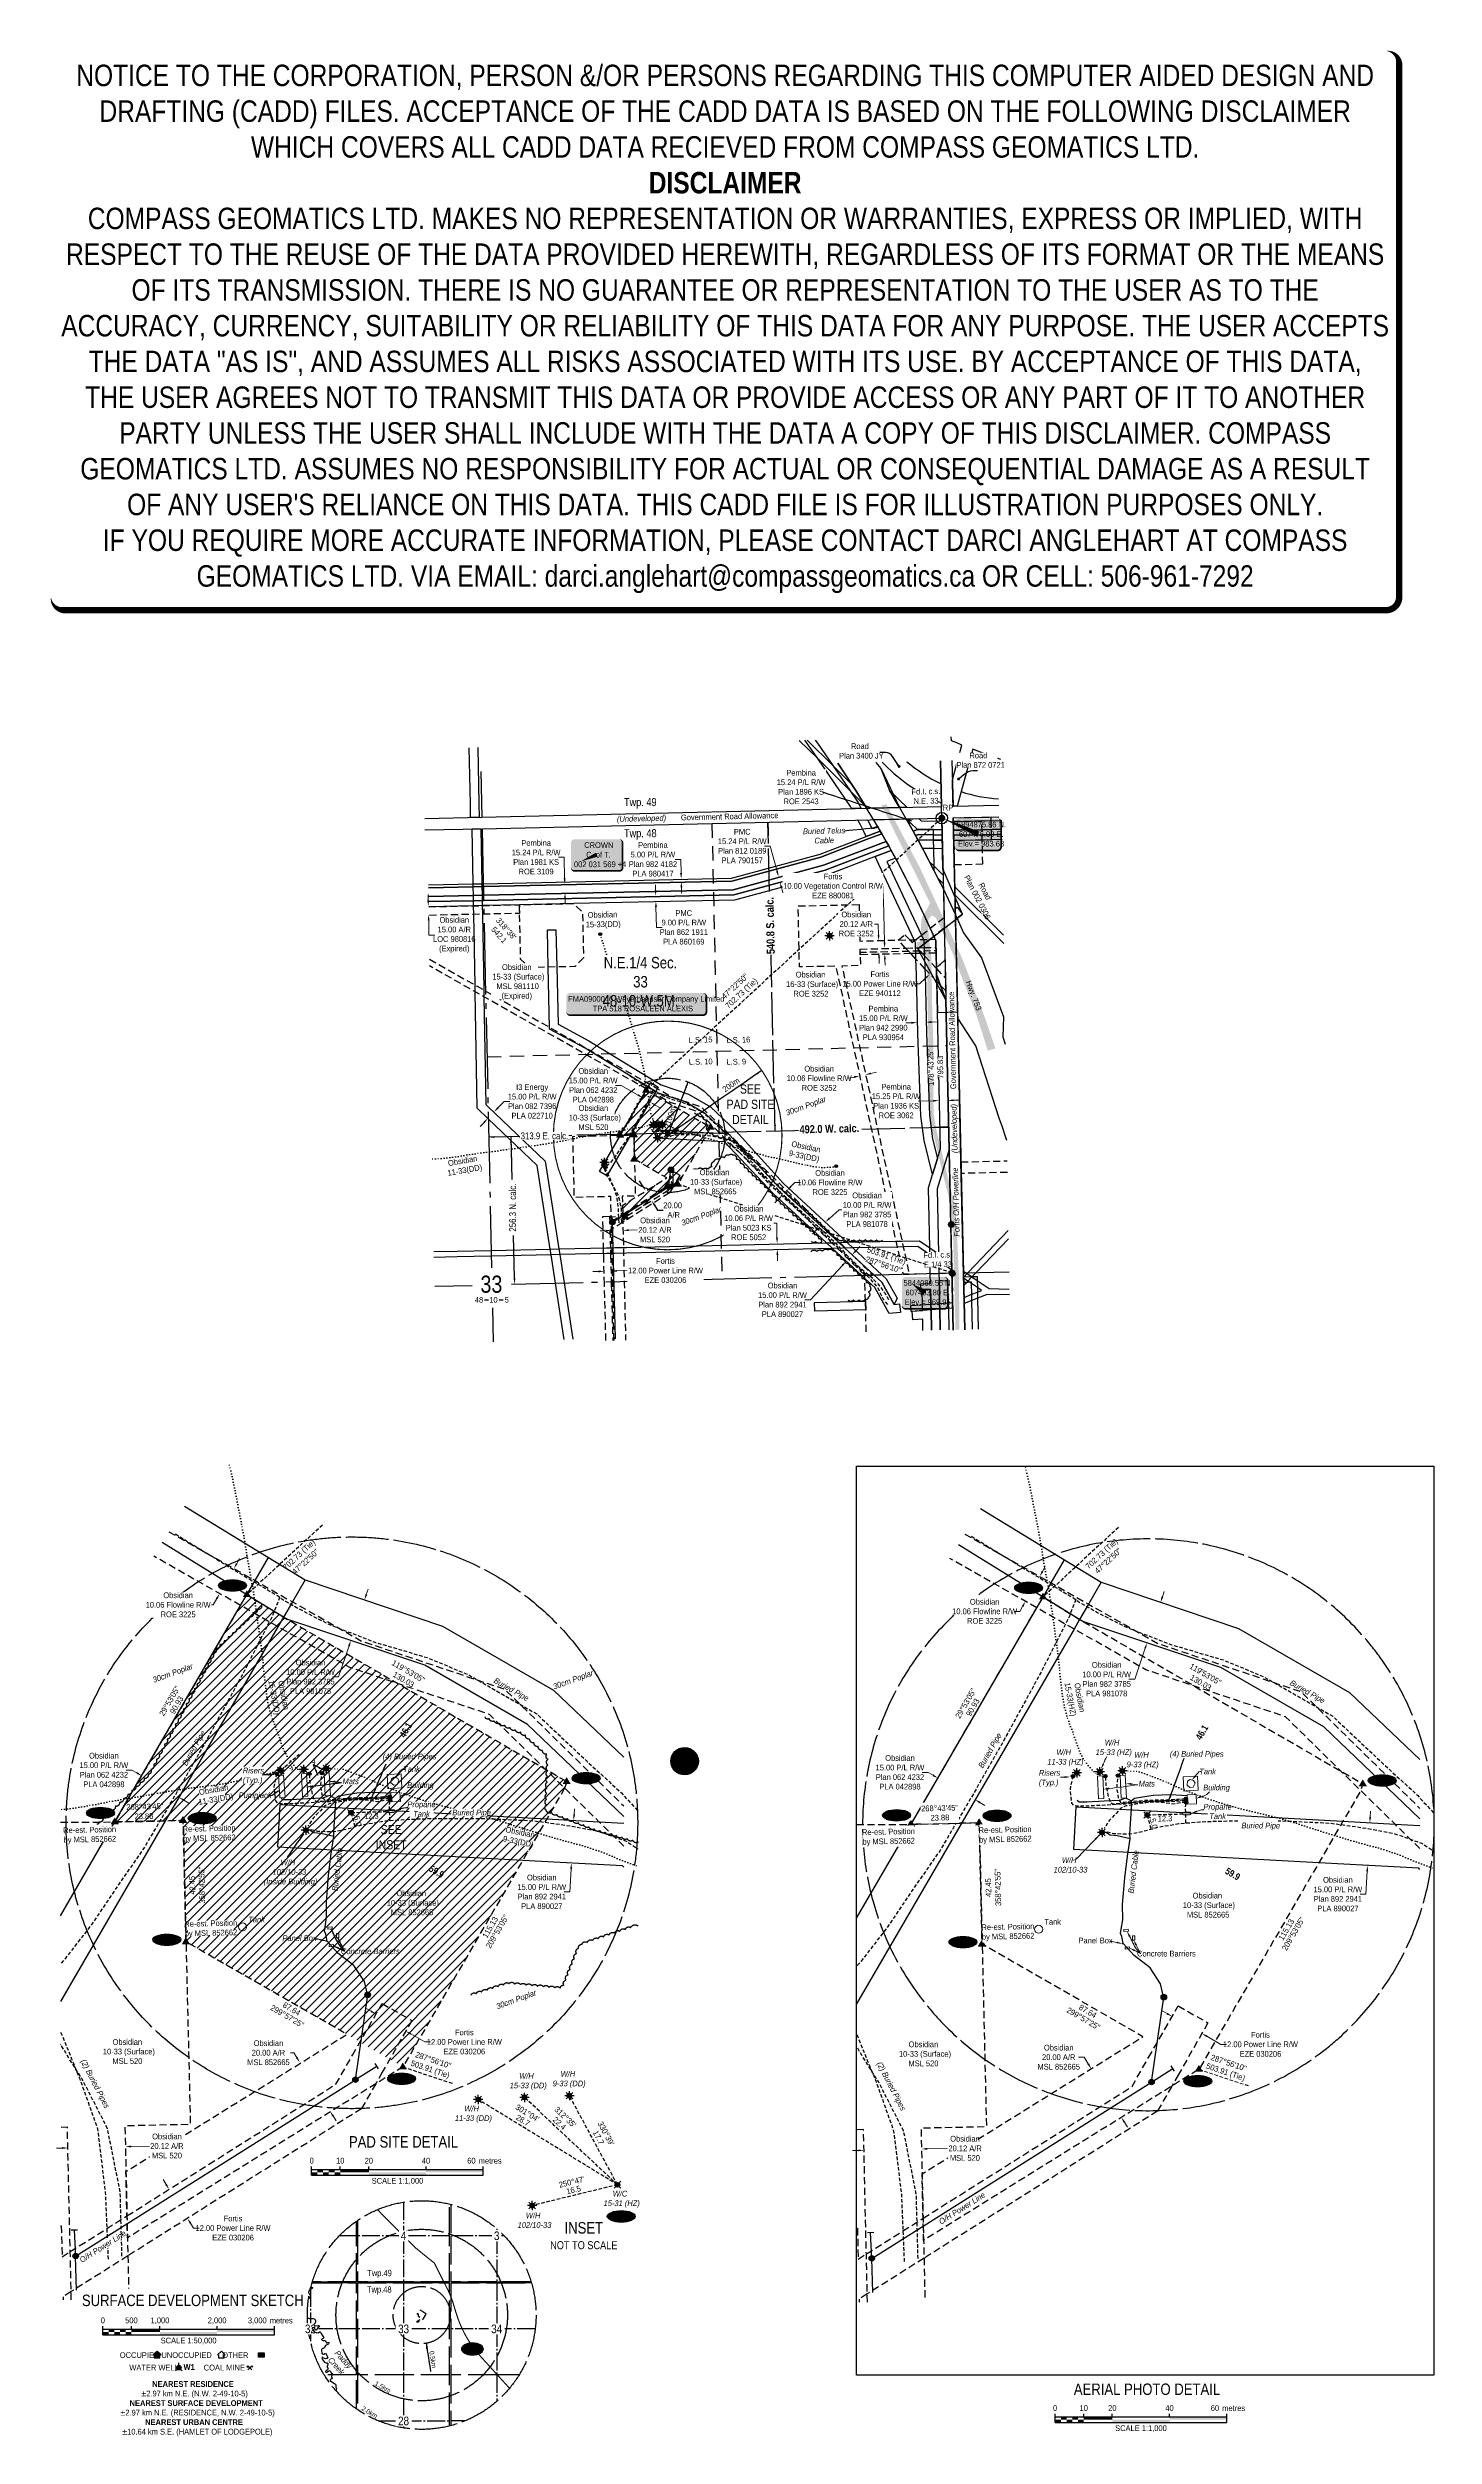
# Model space of a CAD drawing. Extents: x 605913 to 608337, y 5892047 to 5896223.
import ezdxf
from ezdxf.enums import TextEntityAlignment as Align

# ---------------------------------------------------------------- set-up
doc = ezdxf.new("R2010")
doc.units = 0
doc.header["$LTSCALE"] = 5
doc.header["$PDSIZE"] = 5
for name, pattern in [('0', [1, 1, 0]), ('foc-ACCESSROAD', [3.75, 2.5, -1.25]), ('foc-BUFFER', [16.75, 15, -1.75]), ('foc-COORDS', [16.75, 15, -1.75]), ('foc-DOT', [1, 0.2, -0.8]), ('foc-FLOWLINE', [3.75, 2.5, -1.25]), ('foc-LSD', [8, 5, -3]), ('foc-QUARTERLINE', [33, 25, -3, 2, -3]), ('foc-TIELINE', [1.875, 1.25, -0.625]), ('foc-UNSURVEYED', [12.5, 10, -2.5]), ('POWERLINE5', [7.8, 2.4, -0.6, 0.6, -0.6, 0.6, -0.6, 2.4]), ('UG_PIPE', [1.875, 1.25, -0.625])]:
    doc.linetypes.add(name, pattern=pattern)
doc.layers.get('Defpoints').update_dxf_attribs({"color": 9})
for name, color, linetype in [('10', 1, 'Continuous'), ('35', 37, 'Continuous'), ('9', 3, 'Continuous'), ('ABADATA-DRILL', 8, 'foc-DOT'), ('ABADATA-DRILL-T', 8, 'Continuous'), ('AS-CABLE', 224, 'foc-CABLE'), ('AS-PHOTO', 7, 'Continuous'), ('AS-PIPE-UG', 44, 'UG_PIPE'), ('AS-PIPE-UG-T', 44, 'Continuous'), ('AS-POWER', 104, 'foc-POWER'), ('AS-POWER-EXISTING', 72, 'POWERLINE5'), ('AS-RESIDENCE', 14, 'Continuous'), ('AS-ROADS', 254, 'Continuous'), ('AS-SYMBOL', 7, 'Continuous'), ('AS-TELUS', 224, 'foc-TEL'), ('AUX-BUFFER', 7, 'foc-BUFFER'), ('AUX-LABELS', 1, 'Continuous'), ('C-AR', 13, 'foc-ACCESSROAD'), ('C-RW', 13, 'Continuous'), ('C-SYMBOL', 7, 'Continuous'), ('C-WS', 13, 'foc-ACCESSROAD'), ('C-WS-S', 13, 'Continuous'), ('CG-NOTES', 7, 'Continuous'), ('D-TXT', 6, 'Continuous'), ('DETAIL-T', 7, 'Continuous'), ('F-EZE', 190, 'foc-FLOWLINE'), ('F-RW', 190, 'Continuous'), ('F-WS', 190, 'foc-ACCESSROAD'), ('F-WS-S', 190, 'Continuous'), ('L-2', 7, 'Continuous'), ('L-BD', 7, 'Continuous'), ('L-MON', 1, 'Continuous'), ('L-QSEC', 8, 'foc-QUARTERLINE'), ('L-ROAD-T', 7, 'Continuous'), ('L-SEC', 7, 'Continuous'), ('L-SECLBL', 7, 'Continuous'), ('L-SECQ', 8, 'foc-QUARTERLINE'), ('L-SECTION-LSD', 7, 'foc-LSD'), ('L-TIE', 7, 'foc-TIELINE'), ('L-TITLEDB', 4, 'Continuous'), ('L-TITLEDB-T', 4, 'Continuous'), ('L-USEC', 7, 'foc-UNSURVEYED'), ('P-ELEVATION', 7, 'Continuous'), ('P-OFFSETS', 7, 'foc-COORDS'), ('P-PROPOSED-EXISTING-H', 59, 'Continuous'), ('P-TXT', 4, 'Continuous'), ('ROUTE-MAP-HWY', 2, 'Continuous'), ('S-7', 6, 'Continuous'), ('T-BUSH', 110, '0'), ('T-BUSH-T', 110, 'Continuous'), ('T-CREEK', 160, 'Continuous'), ('T-TIE', 201, 'foc-TIELINE'), ('T-WATER-T', 170, 'Continuous')]:
    doc.layers.add(name, color=color, linetype=linetype)
for name, color, linetype, lineweight in [('AS-GENERAL', 48, 'Continuous', 18), ('C-AR-T', 13, 'Continuous', 9), ('C-RW-T', 13, 'Continuous', 9), ('F-EZE-T', 190, 'Continuous', 9), ('F-RW-T', 190, 'Continuous', 9), ('T-TEXT', 48, 'Continuous', 18), ('T-TIE-T', 201, 'Continuous', 18)]:
    doc.layers.add(name, color=color, linetype=linetype, lineweight=lineweight)
doc.layers.add('DISCLAIMER', color=7, linetype='Continuous', plot=False)
doc.styles.add('100L', font='ARIALN.TTF', dxfattribs={"height": 11})
doc.styles.add('120', font='ARIALN.TTF', dxfattribs={"height": 13})
doc.styles.add('175L', font='ARIALN.TTF', dxfattribs={"height": 20})
doc.styles.add('60L', font='ARIALN.TTF', dxfattribs={"height": 7.35})
doc.styles.add('80', font='ARIALN.TTF', dxfattribs={"height": 10})
doc.styles.add('80A', font='ARIALN.TTF', dxfattribs={"height": 10})
doc.styles.add('80CG', font='ARIALN.TTF', dxfattribs={"height": 10})
doc.styles.add('80L', font='ARIALN.TTF', dxfattribs={"height": 10})
doc.styles.add('80LS', font='ARIALNI.TTF', dxfattribs={"height": 10})
doc.styles.add('BOLD', font='ARIALNB.TTF')
doc.styles.add('foc-LtypeFont', font='ARIALN.TTF', dxfattribs={"height": 7.35})
doc.styles.add('SIMPLEX', font='ARIALN.TTF')
doc.linetypes.add('foc-CABLE', pattern='A,2,-1,["C",foc-LtypeFont,S=0.2,R=0,X=-0.625,Y=-0.75],-1.24,8', length=12.24)
doc.linetypes.add('foc-POWER', pattern='A,6,-1,["P",foc-LtypeFont,S=0.2,R=0,X=-0.625,Y=-0.75],-1.24,4', length=12.24)
doc.linetypes.add('foc-TEL', pattern='A,2,-1,["T",foc-LtypeFont,S=0.2,R=0,X=-0.425,Y=-0.75],-1.24,8', length=12.24)
doc.dimstyles.new('CG2011', dxfattribs={"dimscale": 5, "dimtxt": 9, "dimasz": 2, "dimexe": 0.2, "dimexo": 0.0625, "dimgap": 0.5, "dimtad": 0, "dimtih": 1, "dimtoh": 1, "dimzin": 0, "dimdsep": 46, "dimtxsty": '80CG', "dimcen": 0.1, "dimse1": 1, "dimse2": 1, "dimclrd": 256, "dimclrt": 256, "dimaunit": 1, "dimadec": 4, "dimazin": 0, "dimtfac": 0.06, "dimtofl": 0, "dimtmove": 0, "dimatfit": 1, "dimfxl": 0.2, "dimtolj": 1, "dimtzin": 0, "dimlwd": -1, "dimarcsym": 0})
doc.dimstyles.new('Compass 5 000', dxfattribs={"dimscale": 5, "dimtxt": 9, "dimasz": 2, "dimexe": 0.2, "dimexo": 0.0625, "dimgap": 0.5, "dimtad": 0, "dimtih": 1, "dimtoh": 1, "dimzin": 0, "dimdsep": 46, "dimtxsty": '80CG', "dimcen": 0.1, "dimse1": 1, "dimse2": 1, "dimclrd": 256, "dimclrt": 256, "dimaunit": 1, "dimadec": 4, "dimazin": 0, "dimtfac": 0.06, "dimtofl": 0, "dimtmove": 0, "dimatfit": 1, "dimfxl": 0.2, "dimtolj": 1, "dimtzin": 0, "dimlwd": -1, "dimarcsym": 0})
picture_1 = doc.add_image_def('image1.jpg', size_in_pixel=(9170, 8605))

# ---------------------------------------------------------------- blocks, each defined once
blk = doc.blocks.new('L-SECLBL')
at = {"layer": '9', "color": 7}
for p, q in [((-5.1, -27.8), (-12.3, -27.8)), ((20.7, -27.8), (13.5, -27.8))]:
    blk.add_line(p, q, dxfattribs=at)
at = {"layer": '10', "color": 2, "style": 'SIMPLEX'}
blk.add_attdef('SEC', text='', height=30, dxfattribs=at).set_placement((0, 0), align=Align.MIDDLE)
at = {"layer": '10', "color": 5, "style": '80L'}
blk.add_attdef('TWP', text='', height=9.5, dxfattribs=at).set_placement((-14.4, -27.4), align=Align.MIDDLE_RIGHT)
blk.add_attdef('RGE', text='', height=9.5, dxfattribs=at).set_placement((3.6, -27.4), align=Align.MIDDLE_CENTER)
blk.add_attdef('MER', text='', height=9.5, dxfattribs=at).set_placement((23.2, -27.4), align=Align.MIDDLE_LEFT)
blk = doc.blocks.new('*U40')
h = blk.add_hatch(color=255)
edge = h.paths.add_edge_path()
edge.add_line((-116.5, -20), (116.5, -20))
edge.add_arc((116.5, -14), 6, 270, 360)
edge.add_line((122.5, -14), (122.5, 12.5))
edge.add_arc((116.5, 12.5), 6, 0, 90)
edge.add_line((116.5, 18.5), (-116.5, 18.5))
edge.add_arc((-116.5, 12.5), 6, 90, 180)
edge.add_line((-122.5, 12.5), (-122.5, -14))
edge.add_arc((-116.5, -14), 6, 180, 270)
at = {"color": 44, "flags": 128}
blk.add_lwpolyline([(-116.5, -20, 3, 3, 0), (116.5, -20, 3, 3, 0.414214), (122.5, -14, 3, 3, 0), (122.5, 12.5, 3, 0, 0.414214), (116.5, 18.5, 0, 0, 0), (-116.5, 18.5, 0, 0, 0.414214), (-122.5, 12.5, 0, 0, 0), (-122.5, -14, 0, 3, 0.414214)], format="xyseb", close=True, dxfattribs=at)
at = {"color": 44, "style": '80'}
blk.add_attdef('ENTER_TEXT_001', (-36, -5), '', height=10, dxfattribs=at)
blk = doc.blocks.new('*D41')
at = {"layer": 'Defpoints', "color": 0, "transparency": 16777216}
for p in [(606885.5, 5894084.9), (606897.5, 5894085.2), (606897.5, 5894083.8)]:
    blk.add_point(p, dxfattribs=at)
at = {"layer": 'F-EZE-T', "transparency": 16777216}
for p, q in [((606875.5, 5894083.2), (606865.5, 5894083)), ((606907.5, 5894084), (606933.6, 5894084.7))]:
    blk.add_line(p, q, dxfattribs=at)
for points in [[(606875.5, 5894084.9), (606875.6, 5894081.5), (606885.5, 5894083.5)], [(606907.5, 5894085.7), (606907.6, 5894082.4), (606897.5, 5894083.8)]]:
    blk.add_solid(points, dxfattribs=at)
at = {"layer": 'F-EZE-T', "transparency": 16777216, "insert": (606992.8, 5894084.7), "char_height": 10, "attachment_point": 5, "style": '80CG', "bg_fill": 3, "box_fill_scale": 1.1, "bg_fill_color": 256, "bg_fill_true_color": 13158600, "bg_fill_transparency": 0}
blk.add_mtext('\\A1;Fortis\\P12.00 Power Line R/W\\PEZE 030206', dxfattribs=at)
blk = doc.blocks.new('*D42')
at = {"layer": 'Defpoints', "color": 0, "transparency": 16777216}
for p in [(607366.9, 5894648.5), (607367.1, 5894638.5), (607376.3, 5894638.7)]:
    blk.add_point(p, dxfattribs=at)
at = {"layer": 'F-EZE-T', "transparency": 16777216}
for p, q in [((607373.7, 5894757.1), (607363.7, 5894757.1)), ((607375.9, 5894658.7), (607373.7, 5894757.1)), ((607376.6, 5894628.7), (607376.8, 5894618.7))]:
    blk.add_line(p, q, dxfattribs=at)
for points in [[(607377.6, 5894658.7), (607374.2, 5894658.6), (607376.1, 5894648.7)], [(607378.2, 5894628.7), (607374.9, 5894628.6), (607376.3, 5894638.7)]]:
    blk.add_solid(points, dxfattribs=at)
at = {"layer": 'F-EZE-T', "transparency": 16777216, "insert": (607285.8, 5894757.1), "char_height": 10, "attachment_point": 5, "style": '80CG', "bg_fill": 3, "box_fill_scale": 1.1, "bg_fill_color": 256, "bg_fill_true_color": 13158600, "bg_fill_transparency": 0}
blk.add_mtext('\\A1;Fortis\\P10.00 Vegetation Control R/W\\PEZE 880081', dxfattribs=at)
blk = doc.blocks.new('*D43')
at = {"layer": 'Defpoints', "color": 0, "transparency": 16777216}
for p in [(607455.3, 5894603.2), (607460.2, 5894598), (607471.2, 5894608.2)]:
    blk.add_point(p, dxfattribs=at)
at = {"layer": 'F-EZE-T', "transparency": 16777216}
for p, q in [((607448, 5894596.4), (607437, 5894586.2)), ((607473.6, 5894620.3), (607480.9, 5894627.1)), ((607437, 5894586.2), (607427, 5894586.2))]:
    blk.add_line(p, q, dxfattribs=at)
for points in [[(607446.8, 5894597.6), (607449.1, 5894595.2), (607455.3, 5894603.2)], [(607472.4, 5894621.5), (607474.7, 5894619.1), (607466.3, 5894613.5)]]:
    blk.add_solid(points, dxfattribs=at)
at = {"layer": 'F-EZE-T', "transparency": 16777216, "insert": (607367.8, 5894586.2), "char_height": 10, "attachment_point": 5, "style": '80CG'}
blk.add_mtext('\\A1;Fortis\\P15.00 Power Line R/W\\PEZE 940112', dxfattribs=at)
blk = doc.blocks.new('*D44')
at = {"layer": 'C-AR-T', "transparency": 16777216}
for p, q in [((606577.9, 5894732), (606577.7, 5894742)), ((606578.7, 5894697), (606579.2, 5894671.3)), ((606579.2, 5894671.3), (606589.2, 5894671.3))]:
    blk.add_line(p, q, dxfattribs=at)
for points in [[(606579.6, 5894732), (606576.3, 5894731.9), (606578.1, 5894722)], [(606580.3, 5894697), (606577, 5894696.9), (606578.5, 5894707)]]:
    blk.add_solid(points, dxfattribs=at)
at = {"layer": 'Defpoints', "color": 0, "transparency": 16777216}
for p in [(606629.1, 5894723.1), (606578.5, 5894707), (606629.4, 5894708.1)]:
    blk.add_point(p, dxfattribs=at)
at = {"layer": 'C-AR-T', "transparency": 16777216, "insert": (606623.5, 5894671.3), "char_height": 10, "attachment_point": 5, "style": '80CG'}
blk.add_mtext('\\A1;Obsidian\\P15.00 A/R\\PLOC 980816\\P(Expired)', dxfattribs=at)
blk = doc.blocks.new('*D45')
at = {"layer": 'C-AR-T', "transparency": 16777216}
for p, q in [((606888.5, 5894154.4), (606878.5, 5894154.2)), ((606928.7, 5894155.3), (606946.8, 5894155.7))]:
    blk.add_line(p, q, dxfattribs=at)
for points in [[(606888.5, 5894156.1), (606888.6, 5894152.8), (606898.5, 5894154.7)], [(606928.6, 5894157), (606928.7, 5894153.7), (606918.7, 5894155.1)]]:
    blk.add_solid(points, dxfattribs=at)
at = {"layer": 'Defpoints', "color": 0, "transparency": 16777216}
for p in [(606898.8, 5894140.7), (606918.7, 5894155.1), (606919, 5894141.1)]:
    blk.add_point(p, dxfattribs=at)
at = {"layer": 'C-AR-T', "transparency": 16777216, "insert": (606974.5, 5894155.7), "char_height": 10, "attachment_point": 5, "style": '80CG', "bg_fill": 3, "box_fill_scale": 1.1, "bg_fill_color": 256, "bg_fill_true_color": 13158600, "bg_fill_transparency": 0}
blk.add_mtext('\\A1;Obsidian\\P20.12 A/R\\PMSL 520', dxfattribs=at)
blk = doc.blocks.new('*D46')
at = {"layer": 'C-RW-T', "transparency": 16777216}
for p, q in [((606915.6, 5894408.6), (606905.6, 5894408.6)), ((606944.8, 5894391.6), (606915.6, 5894408.6)), ((606975, 5894374.1), (606983.7, 5894369))]:
    blk.add_line(p, q, dxfattribs=at)
for points in [[(606945.6, 5894393.1), (606943.9, 5894390.2), (606953.4, 5894386.6)], [(606975.9, 5894375.5), (606974.2, 5894372.6), (606966.4, 5894379.1)]]:
    blk.add_solid(points, dxfattribs=at)
at = {"layer": 'Defpoints', "color": 0, "transparency": 16777216}
for p in [(606953.4, 5894386.6), (606946.9, 5894375.4), (606959.9, 5894367.9)]:
    blk.add_point(p, dxfattribs=at)
at = {"layer": 'C-RW-T', "transparency": 16777216, "insert": (606866.5, 5894408.6), "char_height": 10, "attachment_point": 5, "style": '80CG'}
blk.add_mtext('\\A1;Obsidian\\P15.00 P/L R/W\\PPlan 062 4232\\PPLA 042898', dxfattribs=at)
blk = doc.blocks.new('*D47')
at = {"layer": 'Defpoints', "color": 0, "transparency": 16777216}
for p in [(606692.9, 5894361.9), (606717, 5894318), (606727.4, 5894328.9)]:
    blk.add_point(p, dxfattribs=at)
at = {"layer": 'F-RW-T', "transparency": 16777216}
for p, q in [((606675.6, 5894343.8), (606668.7, 5894336.6)), ((606699.8, 5894369.1), (606710.7, 5894380.5)), ((606710.7, 5894380.5), (606720.7, 5894380.5))]:
    blk.add_line(p, q, dxfattribs=at)
for points in [[(606674.4, 5894345), (606676.8, 5894342.7), (606682.5, 5894351.1)], [(606698.6, 5894370.3), (606701, 5894368), (606692.9, 5894361.9)]]:
    blk.add_solid(points, dxfattribs=at)
at = {"layer": 'F-RW-T', "transparency": 16777216, "insert": (606759.7, 5894380.5), "char_height": 10, "attachment_point": 5, "style": '80CG'}
blk.add_mtext('\\A1;I3 Energy\\P15.00 P/L R/W\\PPlan 082 7396\\PPLA 022710', dxfattribs=at)
blk = doc.blocks.new('*D48')
at = {"layer": 'C-RW-T', "transparency": 16777216}
for p, q in [((607302.3, 5894093.8), (607246.5, 5894033.5)), ((607326, 5894119.5), (607332.8, 5894126.8)), ((607246.5, 5894033.5), (607236.5, 5894033.5))]:
    blk.add_line(p, q, dxfattribs=at)
for points in [[(607301, 5894094.9), (607303.5, 5894092.7), (607309.1, 5894101.2)], [(607324.8, 5894120.6), (607327.3, 5894118.4), (607319.2, 5894112.1)]]:
    blk.add_solid(points, dxfattribs=at)
at = {"layer": 'Defpoints', "color": 0, "transparency": 16777216}
for p in [(607215.1, 5894188.1), (607225.3, 5894199.1), (607319.2, 5894112.1)]:
    blk.add_point(p, dxfattribs=at)
at = {"layer": 'C-RW-T', "transparency": 16777216, "insert": (607197.4, 5894033.5), "char_height": 10, "attachment_point": 5, "style": '80CG'}
blk.add_mtext('\\A1;Obsidian\\P15.00 P/L R/W\\PPlan 892 2941\\PPLA 890027', dxfattribs=at)
blk = doc.blocks.new('*D49')
at = {"layer": 'Defpoints', "color": 0, "transparency": 16777216}
for p in [(607153.1, 5894763), (607193, 5894764.3), (607155.4, 5894754.1)]:
    blk.add_point(p, dxfattribs=at)
at = {"layer": 'F-RW-T', "transparency": 16777216}
for p, q in [((607176.1, 5894826.9), (607166.1, 5894826.9)), ((607188, 5894782.8), (607176.1, 5894826.9)), ((607195.6, 5894754.6), (607198.2, 5894745))]:
    blk.add_line(p, q, dxfattribs=at)
for points in [[(607189.6, 5894783.2), (607186.4, 5894782.3), (607190.6, 5894773.1)], [(607197.2, 5894755.1), (607194, 5894754.2), (607193, 5894764.3)]]:
    blk.add_solid(points, dxfattribs=at)
at = {"layer": 'F-RW-T', "transparency": 16777216, "insert": (607127, 5894826.9), "char_height": 10, "attachment_point": 5, "style": '80CG'}
blk.add_mtext('\\A1;PMC\\P15.24 P/L R/W\\PPlan 812 0189\\PPLA 790157', dxfattribs=at)
blk = doc.blocks.new('*D50')
at = {"layer": 'Defpoints', "color": 0, "transparency": 16777216}
for p in [(606976, 5894730.5), (607037.9, 5894740.8), (607038.1, 5894731.8)]:
    blk.add_point(p, dxfattribs=at)
at = {"layer": 'F-RW-T', "transparency": 16777216}
for p, q in [((606975.6, 5894749.5), (606975.4, 5894759.4)), ((606976.2, 5894720.5), (606976.9, 5894684.8)), ((606976.9, 5894684.8), (606986.9, 5894684.8))]:
    blk.add_line(p, q, dxfattribs=at)
for points in [[(606977.2, 5894749.5), (606973.9, 5894749.4), (606975.8, 5894739.5)], [(606977.9, 5894720.5), (606974.5, 5894720.4), (606976, 5894730.5)]]:
    blk.add_solid(points, dxfattribs=at)
at = {"layer": 'F-RW-T', "transparency": 16777216, "insert": (607024.9, 5894684.8), "char_height": 10, "attachment_point": 5, "style": '80CG'}
blk.add_mtext('\\A1;PMC\\P9.00 P/L R/W\\PPlan 862 1911\\PPLA 860169', dxfattribs=at)
blk = doc.blocks.new('*D51')
at = {"layer": 'Defpoints', "color": 0, "transparency": 16777216}
for p in [(607432.8, 5894518.4), (607435.7, 5894440), (607450.7, 5894440.6)]:
    blk.add_point(p, dxfattribs=at)
at = {"layer": 'F-RW-T', "transparency": 16777216}
for p, q in [((607422.8, 5894518), (607412.9, 5894517.6)), ((607457.8, 5894519.3), (607467.8, 5894519.7))]:
    blk.add_line(p, q, dxfattribs=at)
for points in [[(607422.8, 5894519.7), (607422.9, 5894516.3), (607432.8, 5894518.4)], [(607457.8, 5894521), (607457.9, 5894517.6), (607447.8, 5894518.9)]]:
    blk.add_solid(points, dxfattribs=at)
at = {"layer": 'F-RW-T', "transparency": 16777216, "insert": (607373.8, 5894517.6), "char_height": 10, "attachment_point": 5, "style": '80CG'}
blk.add_mtext('\\A1;Pembina\\P15.00 P/L R/W\\PPlan 942 2990\\PPLA 930954', dxfattribs=at)
blk = doc.blocks.new('*D52')
at = {"layer": 'Defpoints', "color": 0, "transparency": 16777216}
for p in [(606986.5, 5894769.1), (606986.6, 5894764.1), (607020.3, 5894769.8)]:
    blk.add_point(p, dxfattribs=at)
at = {"layer": 'F-RW-T', "transparency": 16777216}
for p, q in [((607019.6, 5894803.7), (607009.6, 5894803.7)), ((607020.1, 5894779.8), (607019.6, 5894803.7)), ((607020.7, 5894754.8), (607020.9, 5894744.8))]:
    blk.add_line(p, q, dxfattribs=at)
for points in [[(607021.8, 5894779.8), (607018.4, 5894779.7), (607020.3, 5894769.8)], [(607022.3, 5894754.8), (607019, 5894754.7), (607020.4, 5894764.8)]]:
    blk.add_solid(points, dxfattribs=at)
at = {"layer": 'F-RW-T', "transparency": 16777216, "insert": (606970.9, 5894803.7), "char_height": 10, "attachment_point": 5, "style": '80CG'}
blk.add_mtext('\\A1;Pembina\\P5.00 P/L R/W\\PPlan 982 4182\\PPLA 980417', dxfattribs=at)
blk = doc.blocks.new('*D53')
at = {"layer": 'C-RW-T', "transparency": 16777216}
for p, q in [((607279.5, 5894176), (607296.3, 5894191.1)), ((607296.3, 5894191.1), (607306.3, 5894191.1)), ((607257.1, 5894155.8), (607249.7, 5894149.1))]:
    blk.add_line(p, q, dxfattribs=at)
for points in [[(607278.4, 5894177.2), (607280.6, 5894174.7), (607272.1, 5894169.3)], [(607256, 5894157), (607258.2, 5894154.6), (607264.5, 5894162.5)]]:
    blk.add_solid(points, dxfattribs=at)
at = {"layer": 'Defpoints', "color": 0, "transparency": 16777216}
for p in [(607192, 5894243), (607199.6, 5894249.8), (607272.1, 5894169.3)]:
    blk.add_point(p, dxfattribs=at)
at = {"layer": 'C-RW-T', "transparency": 16777216, "insert": (607345.4, 5894191.1), "char_height": 10, "attachment_point": 5, "style": '80CG', "bg_fill": 3, "box_fill_scale": 1.1, "bg_fill_color": 256, "bg_fill_true_color": 13158600, "bg_fill_transparency": 0}
blk.add_mtext('\\A1;Obsidian\\P10.00 P/L R/W\\PPlan 982 3785\\PPLA 981078', dxfattribs=at)
blk = doc.blocks.new('*D54')
at = {"layer": 'Defpoints', "color": 0, "transparency": 16777216}
for p in [(607471.2, 5894381.8), (607471.2, 5894380.7), (607486.4, 5894381)]:
    blk.add_point(p, dxfattribs=at)
at = {"layer": 'F-RW-T', "transparency": 16777216}
for p, q in [((607496.4, 5894382.4), (607506.4, 5894382.6)), ((607461.2, 5894381.6), (607435.3, 5894381.1))]:
    blk.add_line(p, q, dxfattribs=at)
for points in [[(607461.1, 5894383.3), (607461.2, 5894380), (607471.2, 5894381.8)], [(607496.4, 5894384.1), (607496.4, 5894380.7), (607486.4, 5894382.2)]]:
    blk.add_solid(points, dxfattribs=at)
at = {"layer": 'F-RW-T', "transparency": 16777216, "insert": (607396.2, 5894381.1), "char_height": 10, "attachment_point": 5, "style": '80CG'}
blk.add_mtext('\\A1;Pembina\\P15.25 P/L R/W\\PPlan 1936 KS\\PROE 3062', dxfattribs=at)
blk = doc.blocks.new('*D55')
at = {"layer": 'Defpoints', "color": 0, "transparency": 16777216}
for p in [(606798.3, 5894760), (606816.7, 5894760.4), (606798.7, 5894744.8)]:
    blk.add_point(p, dxfattribs=at)
at = {"layer": 'F-RW-T', "transparency": 16777216}
for p, q in [((606815.7, 5894807.3), (606805.7, 5894807.3)), ((606816.5, 5894770.4), (606815.7, 5894807.3)), ((606817.3, 5894735.2), (606817.5, 5894725.2))]:
    blk.add_line(p, q, dxfattribs=at)
for points in [[(606818.2, 5894770.5), (606814.8, 5894770.4), (606816.7, 5894760.4)], [(606818.9, 5894735.2), (606815.6, 5894735.2), (606817, 5894745.2)]]:
    blk.add_solid(points, dxfattribs=at)
at = {"layer": 'F-RW-T', "transparency": 16777216, "insert": (606766.6, 5894807.3), "char_height": 10, "attachment_point": 5, "style": '80CG'}
blk.add_mtext('\\A1;Pembina\\P15.24 P/L R/W\\PPlan 1981 KS\\PROE 3109', dxfattribs=at)
blk = doc.blocks.new('*D56')
at = {"layer": 'C-AR-T', "transparency": 16777216}
for p, q in [((607212.1, 5894231.6), (607219.1, 5894238.7)), ((607219.1, 5894238.7), (607229.1, 5894238.7)), ((607191, 5894210.2), (607184, 5894203))]:
    blk.add_line(p, q, dxfattribs=at)
for points in [[(607189.8, 5894211.3), (607192.2, 5894209), (607198, 5894217.3)], [(607210.9, 5894232.8), (607213.2, 5894230.4), (607205.1, 5894224.5)]]:
    blk.add_solid(points, dxfattribs=at)
at = {"layer": 'Defpoints', "color": 0, "transparency": 16777216}
for p in [(607132.1, 5894281.9), (607139.1, 5894289.1), (607205.1, 5894224.5)]:
    blk.add_point(p, dxfattribs=at)
at = {"layer": 'C-AR-T', "transparency": 16777216, "insert": (607280.5, 5894238.7), "char_height": 10, "attachment_point": 5, "style": '80CG'}
blk.add_mtext('\\A1;Obsidian\\P10.06 Flowline R/W\\PROE 3225', dxfattribs=at)
blk = doc.blocks.new('*D57')
at = {"layer": 'C-AR-T', "transparency": 16777216}
for p, q in [((607352.2, 5894429.5), (607362, 5894431.6)), ((607322.8, 5894423.1), (607313.1, 5894420.9))]:
    blk.add_line(p, q, dxfattribs=at)
for points in [[(607322.5, 5894424.7), (607323.2, 5894421.4), (607332.6, 5894425.2)], [(607351.9, 5894431.1), (607352.6, 5894427.8), (607342.5, 5894427.3)]]:
    blk.add_solid(points, dxfattribs=at)
at = {"layer": 'Defpoints', "color": 0, "transparency": 16777216}
for p in [(607331.3, 5894431.3), (607332.6, 5894425.2), (607341.1, 5894433.4)]:
    blk.add_point(p, dxfattribs=at)
at = {"layer": 'C-AR-T', "transparency": 16777216, "insert": (607261.6, 5894420.9), "char_height": 10, "attachment_point": 5, "style": '80CG'}
blk.add_mtext('\\A1;Obsidian\\P10.06 Flowline R/W\\PROE 3252', dxfattribs=at)
blk = doc.blocks.new('*D58')
at = {"layer": 'C-RW-T', "transparency": 16777216}
for p, q in [((607187.3, 5894167.9), (607177.3, 5894167.9)), ((607187.8, 5894142), (607187.3, 5894167.9)), ((607188.5, 5894112), (607188.7, 5894102))]:
    blk.add_line(p, q, dxfattribs=at)
for points in [[(607189.5, 5894142.1), (607186.2, 5894142), (607188.1, 5894132)], [(607190.2, 5894112.1), (607186.8, 5894112), (607188.3, 5894122)]]:
    blk.add_solid(points, dxfattribs=at)
at = {"layer": 'C-RW-T', "transparency": 16777216, "insert": (607138.2, 5894167.9), "char_height": 10, "attachment_point": 5, "style": '80CG', "bg_fill": 3, "box_fill_scale": 1.1, "bg_fill_color": 256, "bg_fill_true_color": 13158600, "bg_fill_transparency": 0}
blk.add_mtext('\\A1;Obsidian\\P10.06 P/L R/W\\PPlan 5023 KS\\PROE 5052', dxfattribs=at)
at = {"layer": 'Defpoints', "color": 0, "transparency": 16777216}
for p in [(607188.1, 5894132), (607132.6, 5894130.8), (607132.9, 5894120.8)]:
    blk.add_point(p, dxfattribs=at)
blk = doc.blocks.new('GAS')
h = blk.add_hatch(color=255)
h.dxf.hatch_style = 1
edge = h.paths.add_edge_path()
edge.add_arc((0, 0), 0.9, 0, 360)
for p, q in [((-0.81, 0), (-1.62, 0)), ((-0.57, 0.57), (-1.14, 1.14)), ((0, 0.81), (0, 1.62)), ((0.57, 0.57), (1.14, 1.14)), ((1.62, 0), (0.81, 0)), ((-0.57, -0.57), (-1.14, -1.14)), ((0, -0.81), (0, -1.62)), ((1.14, -1.14), (0.57, -0.57))]:
    blk.add_line(p, q)
blk.add_circle((0, 0), 0.8)
blk = doc.blocks.new('*U60')
h = blk.add_hatch(color=59)
edge = h.paths.add_edge_path()
edge.add_line((-39, -28.5), (39, -28.5))
edge.add_arc((39, -22.5), 6, 270, 360)
edge.add_line((45, -22.5), (45, 21))
edge.add_arc((39, 21), 6, 0, 90)
edge.add_line((39, 27), (-39, 27))
edge.add_arc((-39, 21), 6, 90, 180)
edge.add_line((-45, 21), (-45, -22.5))
edge.add_arc((-39, -22.5), 6, 180, 270)
at = {"color": 1, "flags": 128}
blk.add_lwpolyline([(-39, -28.5, 3, 3, 0), (39, -28.5, 3, 3, 0.414214), (45, -22.5, 3, 3, 0), (45, 21, 3, 0, 0.414214), (39, 27, 0, 0, 0), (-39, 27, 0, 0, 0.414214), (-45, 21, 0, 0, 0), (-45, -22.5, 0, 3, 0.414214)], format="xyseb", close=True, dxfattribs=at)
blk.add_lwpolyline([(-28.1, -11.7, 0, 7.5, 0), (0, 0, 0, 0, 0)], format="xyseb", dxfattribs=at)
at = {"color": 1, "style": '80'}
blk.add_attdef('ENTER_TEXT_001', (-36, -5), '', height=10, dxfattribs=at)
blk = doc.blocks.new('RISER')
h = blk.add_hatch(color=255)
h.dxf.hatch_style = 1
edge = h.paths.add_edge_path()
edge.add_arc((0, 0), 0.7, 0, 360)
blk.add_hatch(color=48).paths.add_polyline_path([(0.58, -0.15), (-0.58, -0.15, 0.774597)])
at = {"color": 48}
blk.add_line((-0.58, -0.15), (0.58, -0.15), dxfattribs=at)
blk.add_circle((0, 0), 0.6, dxfattribs=at)
blk = doc.blocks.new('*U64')
at = {"color": 72}
blk.add_line((1.1, 0.05), (-1.1, -0.05), dxfattribs=at)
at = {"layer": 'AS-SYMBOL', "color": 72, "flags": 128}
blk.add_lwpolyline([(0.08, -1.81), (0, 0)], dxfattribs=at)
blk = doc.blocks.new('POWERPOLE')
h = blk.add_hatch(color=255)
edge = h.paths.add_edge_path()
edge.add_arc((0, 0), 0.96, 0, 360)
at = {"linetype": 'Continuous'}
for p, q in [((0.68, -0.68), (-0.68, 0.68)), ((-0.68, -0.68), (0.68, 0.68))]:
    blk.add_line(p, q, dxfattribs=at)
blk.add_circle((0, 0), 0.96, dxfattribs=at)
blk = doc.blocks.new('*U63')
at = {"color": 72}
blk.add_line((0.58, -0.93), (-0.58, 0.93), dxfattribs=at)
at = {"layer": 'AS-SYMBOL', "color": 72, "flags": 128}
blk.add_lwpolyline([(-1.49, -0.93), (0, 0)], dxfattribs=at)
blk = doc.blocks.new('*U67')
at = {"color": 72}
blk.add_line((1.1, 0.05), (-1.1, -0.05), dxfattribs=at)
at = {"layer": 'AS-SYMBOL', "color": 72, "flags": 128}
blk.add_lwpolyline([(0.08, -1.81), (0, 0)], dxfattribs=at)
blk = doc.blocks.new('DYN_ANCHOR')
at = {"color": 72}
blk.add_line((-1.1, 0), (1.1, 0), dxfattribs=at)
at = {"layer": 'AS-SYMBOL', "color": 72, "flags": 128}
blk.add_lwpolyline([(0, 4.125), (0, 0)], dxfattribs=at)
blk = doc.blocks.new('fdia')
at = {"color": 255, "const_width": 1}
blk.add_lwpolyline([(-0.5, 0, 1), (0.5, 0, 1)], format="xyb", close=True, dxfattribs=at)
blk = doc.blocks.new('Fdiaa')
blk.add_blockref('fdia', (0, 0))
blk = doc.blocks.new('fdib')
at = {"color": 1, "const_width": 1.6}
blk.add_lwpolyline([(-0.4, 0, 1), (0.4, 0, 1)], format="xyb", close=True, dxfattribs=at)
at = {"color": 1}
blk.add_circle((0, 0), 0.8, dxfattribs=at)
blk = doc.blocks.new('Fdibb')
blk.add_blockref('fdib', (0, 0))
blk = doc.blocks.new('fdicc')
for name in ['Fdibb', 'Fdiaa']:
    blk.add_blockref(name, (0, 0))
blk = doc.blocks.new('FDI')
blk.add_blockref('fdicc', (0, 0))
blk = doc.blocks.new('*D69')
at = {"layer": 'Defpoints', "color": 0, "transparency": 16777216}
for p in [(606722.4, 5894318.7), (606729, 5894060.8), (606729, 5894060.8)]:
    blk.add_point(p, dxfattribs=at)
at = {"layer": 'P-OFFSETS', "transparency": 16777216}
for p, q in [((606722.4, 5894318.7), (606724.4, 5894241)), ((606728.8, 5894070.8), (606726.8, 5894148.5))]:
    blk.add_line(p, q, dxfattribs=at)
blk.add_solid([(606730.4, 5894070.9), (606727.1, 5894070.8), (606729, 5894060.8)], dxfattribs=at)
at = {"layer": 'P-OFFSETS', "transparency": 16777216, "insert": (606725.6, 5894194.8), "char_height": 10, "attachment_point": 5, "rotation": 90, "style": '80CG'}
blk.add_mtext('\\A1;{\\H1.2x;256.3 N. calc.}', dxfattribs=at)
blk = doc.blocks.new('_None')
blk = doc.blocks.new('*D72')
at = {"layer": 'C-AR-T', "transparency": 16777216}
for p, q in [((605937.7, 5892550.5), (605927.7, 5892550.3)), ((606058.4, 5892553.3), (606093.3, 5892554.1))]:
    blk.add_line(p, q, dxfattribs=at)
for points in [[(605937.7, 5892552.2), (605937.8, 5892548.9), (605947.7, 5892550.8)], [(606058.3, 5892555), (606058.4, 5892551.6), (606048.4, 5892553.1)]]:
    blk.add_solid(points, dxfattribs=at)
at = {"layer": 'Defpoints', "color": 0, "transparency": 16777216}
for p in [(606048.4, 5892553.1), (605954.3, 5892263.4), (606054.9, 5892265.7)]:
    blk.add_point(p, dxfattribs=at)
at = {"layer": 'C-AR-T', "transparency": 16777216, "insert": (606121, 5892554.1), "char_height": 10, "attachment_point": 5, "style": '80CG', "bg_fill": 3, "box_fill_scale": 1.1, "bg_fill_color": 256, "bg_fill_true_color": 13158600, "bg_fill_transparency": 0}
blk.add_mtext('\\A1;Obsidian\\P20.12 A/R\\PMSL 520', dxfattribs=at)
blk = doc.blocks.new('*D73')
at = {"layer": 'C-AR-T', "transparency": 16777216}
for p, q in [((606243, 5893572.4), (606247.9, 5893581.1)), ((606208.3, 5893511.2), (606202.1, 5893500.3)), ((606202.1, 5893500.3), (606192.1, 5893500.3))]:
    blk.add_line(p, q, dxfattribs=at)
for points in [[(606241.5, 5893573.2), (606244.4, 5893571.6), (606238.1, 5893563.7)], [(606206.8, 5893512.1), (606209.7, 5893510.4), (606213.2, 5893519.9)]]:
    blk.add_solid(points, dxfattribs=at)
at = {"layer": 'Defpoints', "color": 0, "transparency": 16777216}
for p in [(606213.4, 5893577.7), (606213.2, 5893519.9)]:
    blk.add_point(p, dxfattribs=at)
at = {"layer": 'C-AR-T', "transparency": 16777216, "insert": (606140.6, 5893500.3), "char_height": 10, "attachment_point": 5, "style": '80CG', "bg_fill": 3, "box_fill_scale": 1.1, "bg_fill_color": 256, "bg_fill_true_color": 13158600, "bg_fill_transparency": 0}
blk.add_mtext('\\A1;Obsidian\\P10.06 Flowline R/W\\PROE 3225', dxfattribs=at)
at = {"layer": 'Defpoints', "color": 0, "transparency": 16777216}
blk.add_point((606188.6, 5893533.9), dxfattribs=at)
blk = doc.blocks.new('*D70')
at = {"layer": 'C-RW-T', "transparency": 16777216}
for p, q in [((606059.8, 5893211.5), (606049.8, 5893211.5)), ((606068.5, 5893206.4), (606059.8, 5893211.5)), ((606150.6, 5893158.8), (606159.3, 5893153.7))]:
    blk.add_line(p, q, dxfattribs=at)
for points in [[(606069.3, 5893207.9), (606067.6, 5893205), (606077.1, 5893201.4)], [(606151.5, 5893160.2), (606149.8, 5893157.3), (606142, 5893163.8)]]:
    blk.add_solid(points, dxfattribs=at)
at = {"layer": 'Defpoints', "color": 0, "transparency": 16777216}
for p in [(606072.2, 5893192.9), (606077.1, 5893201.4), (606137, 5893155.3)]:
    blk.add_point(p, dxfattribs=at)
at = {"layer": 'C-RW-T', "transparency": 16777216, "insert": (606010.7, 5893211.5), "char_height": 10, "attachment_point": 5, "style": '80CG'}
blk.add_mtext('\\A1;Obsidian\\P15.00 P/L R/W\\PPlan 062 4232\\PPLA 042898', dxfattribs=at)
blk = doc.blocks.new('*D74')
at = {"layer": 'C-RW-T', "transparency": 16777216}
for p, q in [((606469.6, 5893518.3), (606472.8, 5893527.8)), ((606439.4, 5893428.5), (606421.2, 5893374.4)), ((606421.2, 5893374.4), (606411.2, 5893374.4))]:
    blk.add_line(p, q, dxfattribs=at)
for points in [[(606468, 5893518.8), (606471.2, 5893517.8), (606466.4, 5893508.8)], [(606437.8, 5893429.1), (606441, 5893428), (606442.6, 5893438)]]:
    blk.add_solid(points, dxfattribs=at)
at = {"layer": 'Defpoints', "color": 0, "transparency": 16777216}
for p in [(606466.4, 5893508.8), (606502.5, 5893496.7), (606478.6, 5893425.9)]:
    blk.add_point(p, dxfattribs=at)
at = {"layer": 'C-RW-T', "transparency": 16777216, "insert": (606372.1, 5893374.4), "char_height": 10, "attachment_point": 5, "style": '80CG'}
blk.add_mtext('\\A1;Obsidian\\P10.00 P/L R/W\\PPlan 982 3785\\PPLA 981078', dxfattribs=at)
blk = doc.blocks.new('*D75')
at = {"layer": 'C-RW-T', "transparency": 16777216}
for p, q in [((606832.9, 5893133.4), (606833.5, 5893143.4)), ((606827.7, 5893038.7), (606825.6, 5892998.5)), ((606825.6, 5892998.5), (606815.6, 5892998.5))]:
    blk.add_line(p, q, dxfattribs=at)
for points in [[(606831.3, 5893133.5), (606834.6, 5893133.3), (606832.4, 5893123.4)], [(606826.1, 5893038.8), (606829.4, 5893038.6), (606828.3, 5893048.7)]]:
    blk.add_solid(points, dxfattribs=at)
at = {"layer": 'Defpoints', "color": 0, "transparency": 16777216}
for p in [(606817.8, 5893124.2), (606813.7, 5893049.5), (606828.3, 5893048.7)]:
    blk.add_point(p, dxfattribs=at)
at = {"layer": 'C-RW-T', "transparency": 16777216, "insert": (606776.5, 5892998.5), "char_height": 10, "attachment_point": 5, "style": '80CG'}
blk.add_mtext('\\A1;Obsidian\\P15.00 P/L R/W\\PPlan 892 2941\\PPLA 890027', dxfattribs=at)
blk = doc.blocks.new('*D71')
at = {"layer": 'Defpoints', "color": 0, "transparency": 16777216}
for p in [(606110, 5892469.1), (606156.8, 5892427.6), (606142, 5892418.3)]:
    blk.add_point(p, dxfattribs=at)
at = {"layer": 'F-EZE-T', "transparency": 16777216}
for p, q in [((606119.5, 5892486.9), (606114.2, 5892495.4)), ((606162.2, 5892419.2), (606167.5, 5892410.7)), ((606167.5, 5892410.7), (606177.5, 5892410.7))]:
    blk.add_line(p, q, dxfattribs=at)
for points in [[(606120.9, 5892487.8), (606118.1, 5892486), (606124.8, 5892478.4)], [(606163.6, 5892420.1), (606160.8, 5892418.3), (606156.8, 5892427.6)]]:
    blk.add_solid(points, dxfattribs=at)
at = {"layer": 'F-EZE-T', "transparency": 16777216, "insert": (606236.6, 5892410.7), "char_height": 10, "attachment_point": 5, "style": '80CG'}
blk.add_mtext('\\A1;Fortis\\P12.00 Power Line R/W\\PEZE 030206', dxfattribs=at)
blk = doc.blocks.new('*U66')
at = {"color": 72}
blk.add_line((1.1, 0.05), (-1.1, -0.05), dxfattribs=at)
at = {"layer": 'AS-SYMBOL', "color": 72, "flags": 128}
blk.add_lwpolyline([(0.42, -9.04), (0, 0)], dxfattribs=at)
blk = doc.blocks.new('*U65')
at = {"color": 72}
blk.add_line((0.58, -0.93), (-0.58, 0.93), dxfattribs=at)
at = {"layer": 'AS-SYMBOL', "color": 72, "flags": 128}
blk.add_lwpolyline([(-7.47, -4.67), (0, 0)], dxfattribs=at)
blk = doc.blocks.new('*D76')
at = {"layer": 'Defpoints', "color": 0, "transparency": 16777216}
for p in [(606473.2, 5892761.5), (606486.5, 5892784.8), (606525.3, 5892731.7)]:
    blk.add_point(p, dxfattribs=at)
at = {"layer": 'F-EZE-T', "transparency": 16777216}
for p, q in [((606477.9, 5892789.8), (606469.2, 5892794.7)), ((606547.4, 5892750.1), (606572, 5892736)), ((606572, 5892736), (606582, 5892736))]:
    blk.add_line(p, q, dxfattribs=at)
for points in [[(606478.7, 5892791.2), (606477, 5892788.3), (606486.5, 5892784.8)], [(606548.2, 5892751.5), (606546.5, 5892748.6), (606538.7, 5892755)]]:
    blk.add_solid(points, dxfattribs=at)
at = {"layer": 'F-EZE-T', "transparency": 16777216, "insert": (606641.1, 5892736), "char_height": 10, "attachment_point": 5, "style": '80CG'}
blk.add_mtext('\\A1;Fortis\\P12.00 Power Line R/W\\PEZE 030206', dxfattribs=at)
blk = doc.blocks.new('WC')
at = {"layer": 'L-MON'}
h = blk.add_hatch(color=255, dxfattribs=at)
h.dxf.hatch_style = 1
edge = h.paths.add_edge_path()
edge.add_arc((0, 0), 0.9, 0, 360)
at = {"layer": 'L-MON', "color": 240, "flags": 128}
for points in [[(-0.62, 0.5), (-1.23, 1.12)], [(0.52, 0.61), (1.13, 1.21)], [(-1.18, -1.18), (-0.56, -0.57)], [(1.16, -1.18), (0.56, -0.57)]]:
    blk.add_lwpolyline(points, dxfattribs=at)
at = {"layer": 'L-MON', "color": 240}
for radius in [0.8, 0.373]:
    blk.add_circle((0, 0), radius, dxfattribs=at)
blk = doc.blocks.new('*U36')
at = {"color": 0}
for p, q in [((-150, 0), (-150, 15)), ((-150, 10), (150.2, 10)), ((-150, 0), (150.2, 0)), ((-100, 10), (-100, 15)), ((-50, 10), (-50, 15)), ((50, 10), (50, 15)), ((150.2, 0), (150.2, 15))]:
    blk.add_line(p, q, dxfattribs=at)
for points in [[(-150, 5), (-140, 5), (-150, 0), (-140, 0)], [(-140, 10), (-130, 10), (-140, 5), (-130, 5)], [(-130, 5), (-120, 5), (-130, 0), (-120, 0)], [(-120, 10), (-110, 10), (-120, 5), (-110, 5)], [(-110, 5), (-100, 5), (-110, 0), (-100, 0)], [(-100, 10), (-50, 10), (-100, 5), (-50, 5)], [(-50, 5), (50, 5), (-50, 0), (50, 0)], [(50, 10), (150.2, 10), (50, 5), (150.2, 5)]]:
    blk.add_solid(points, dxfattribs=at)
at = {"color": 0, "style": '80'}
blk.add_text('metres', height=10, dxfattribs=at).set_placement((162.2, 20), align=Align.CENTER)
at = {"color": 0, "char_height": 10, "style": '80'}
for s, insert, attachment_point in [('0', (-150, 30.2), 2), ('10', (-100, 30.2), 2), ('20', (-50, 30.2), 2), ('40', (50, 30.2), 2), ('60', (136.7, 30.2), 3), ('SCALE 1:1,000', (0.1, -5), 2)]:
    blk.add_mtext(s, dxfattribs=dict(at, insert=insert, attachment_point=attachment_point))
blk = doc.blocks.new('BH-Existing')
at = {"layer": 'ABADATA-DRILL-T'}
h = blk.add_hatch(color=256, dxfattribs=at)
h.dxf.hatch_style = 1
edge = h.paths.add_edge_path()
edge.add_arc((0, 0), 0.5, 0, 360)
blk.add_circle((0, 0), 0.5, dxfattribs=at)
blk = doc.blocks.new('*U77')
at = {"layer": '35', "color": 3}
blk.add_circle((0, 0), 10, dxfattribs=at)
at = {"layer": '35', "color": 3, "style": '80'}
blk.add_attdef('RP_001', (1.8, 13.2), '', height=10, dxfattribs=at)
blk = doc.blocks.new('*U78')
h = blk.add_hatch(color=254)
edge = h.paths.add_edge_path()
edge.add_line((-34, -28.5), (34, -28.5))
edge.add_arc((34, -22.5), 6, 270, 360)
edge.add_line((40, -22.5), (40, 21))
edge.add_arc((34, 21), 6, 0, 90)
edge.add_line((34, 27), (-34, 27))
edge.add_arc((-34, 21), 6, 90, 180)
edge.add_line((-40, 21), (-40, -22.5))
edge.add_arc((-34, -22.5), 6, 180, 270)
at = {"color": 1, "flags": 128}
blk.add_lwpolyline([(-63.3, 28.3, 0, 10, 0), (0, 0, 5, 5, 0)], format="xyseb", dxfattribs=at)
blk.add_lwpolyline([(-34, -28.5, 3, 3, 0), (34, -28.5, 3, 3, 0.414214), (40, -22.5, 3, 3, 0), (40, 21, 3, 0, 0.414214), (34, 27, 0, 0, 0), (-34, 27, 0, 0, 0.414214), (-40, 21, 0, 0, 0), (-40, -22.5, 0, 3, 0.414214)], format="xyseb", close=True, dxfattribs=at)
at = {"color": 1, "style": '80'}
blk.add_attdef('ENTER_TEXT_001', (-36, -5), '', height=10, dxfattribs=at)
blk = doc.blocks.new('HWY-SEC')
h = blk.add_hatch(color=255)
edge = h.paths.add_edge_path()
edge.add_ellipse((0, 0), major_axis=(18.8, 0), ratio=0.584608, start_angle=0, end_angle=360)
blk.add_ellipse((0, 0), major_axis=(18.8, 0), ratio=0.584608)
at = {"style": '80A'}
blk.add_attdef('SEC', text='', height=9.5, dxfattribs=at).set_placement((0, 0), align=Align.MIDDLE_CENTER)
blk = doc.blocks.new('*U33')
at = {"color": 0}
for p, q in [((-150, 0), (-150, 15)), ((-150, 10), (150.2, 10)), ((-150, 0), (150.2, 0)), ((-100, 10), (-100, 15)), ((-50, 10), (-50, 15)), ((50, 10), (50, 15)), ((150.2, 0), (150.2, 15))]:
    blk.add_line(p, q, dxfattribs=at)
for points in [[(-150, 5), (-140, 5), (-150, 0), (-140, 0)], [(-140, 10), (-130, 10), (-140, 5), (-130, 5)], [(-130, 5), (-120, 5), (-130, 0), (-120, 0)], [(-120, 10), (-110, 10), (-120, 5), (-110, 5)], [(-110, 5), (-100, 5), (-110, 0), (-100, 0)], [(-100, 10), (-50, 10), (-100, 5), (-50, 5)], [(-50, 5), (50, 5), (-50, 0), (50, 0)], [(50, 10), (150.2, 10), (50, 5), (150.2, 5)]]:
    blk.add_solid(points, dxfattribs=at)
at = {"color": 0, "style": '80'}
blk.add_text('metres', height=10, dxfattribs=at).set_placement((162.2, 20), align=Align.CENTER)
at = {"color": 0, "char_height": 10, "style": '80'}
for s, insert, attachment_point in [('0', (-150, 30.2), 2), ('500', (-100, 30.2), 2), ('1,000', (-50, 30.2), 2), ('2,000', (50, 30.2), 2), ('3,000', (136.7, 30.2), 3), ('SCALE 1:50,000', (0.1, -5), 2)]:
    blk.add_mtext(s, dxfattribs=dict(at, insert=insert, attachment_point=attachment_point))
blk = doc.blocks.new('res_abd')
at = {"color": 14}
blk.add_lwpolyline([(-1.13, -0.57), (-1.13, -1.62), (0.87, -1.62), (0.87, -0.57), (1.22, -0.57), (-0.13, 0.69), (-1.49, -0.57)], close=True, dxfattribs=at)
blk = doc.blocks.new('res_other')
blk.add_hatch(color=14).paths.add_polyline_path([(-1.09, 0.73), (0.91, 0.73), (0.91, -0.69), (-1.09, -0.69)])
at = {"color": 14}
blk.add_lwpolyline([(-1.09, 0.73), (0.91, 0.73), (0.91, -0.69), (-1.09, -0.69)], close=True, dxfattribs=at)
blk = doc.blocks.new('res_occ')
for points in [[(0.1, 0.89), (-1.26, -0.37), (1.46, -0.37)], [(-0.9, -1.43), (1.1, -1.43), (1.1, -0.37), (-0.9, -0.37)]]:
    blk.add_hatch(color=14).paths.add_polyline_path(points)
at = {"color": 14}
for points in [[(0.1, 0.89), (-1.26, -0.37), (1.46, -0.37)], [(-0.9, -1.43), (1.1, -1.43), (1.1, -0.37), (-0.9, -0.37)]]:
    blk.add_lwpolyline(points, close=True, dxfattribs=at)
blk = doc.blocks.new('WAT')
h = blk.add_hatch(color=255)
h.dxf.hatch_style = 1
edge = h.paths.add_edge_path()
edge.add_arc((0, 0), 0.9, 0, 360)
at = {"color": 170}
for p, q in [((0, 0.82), (0, 1.63)), ((-0.58, -0.58), (-1.15, -1.15)), ((0.58, -0.58), (1.15, -1.15))]:
    blk.add_line(p, q, dxfattribs=at)
blk.add_circle((0, 0), 0.8, dxfattribs=at)
blk = doc.blocks.new('Mine')
at = {"layer": 'AS-SYMBOL'}
h = blk.add_hatch(color=161, dxfattribs=at)
h.dxf.hatch_style = 1
h.paths.add_polyline_path([(-0.71, 0.71), (-1.06, 0.35), (-0.35, 0.35)])
h = blk.add_hatch(color=161, dxfattribs=at)
h.dxf.hatch_style = 1
h.paths.add_polyline_path([(0.71, 0.71), (0.35, 0.35), (1.06, 0.35)])
at = {"layer": 'AS-SYMBOL', "color": 161}
for p, q in [((-0.71, 0.71), (-1.06, 0.35)), ((-1.06, 0.35), (-0.35, 0.35)), ((-0.71, 0.71), (0, 0)), ((0, 0), (-0.71, -0.71)), ((0, 0), (0.71, 0.71)), ((0, 0), (0.71, -0.71)), ((1.06, 0.35), (0.35, 0.35)), ((0.71, 0.71), (1.06, 0.35))]:
    blk.add_line(p, q, dxfattribs=at)
blk = doc.blocks.new('*U37')
at = {"layer": 'AS-RESIDENCE', "color": 14}
blk.add_lwpolyline([(130, -1.3), (140, -1.3), (140, -8.5), (130, -8.5)], close=True, dxfattribs=at)
at = {"layer": 'AS-RESIDENCE', "xscale": 5, "yscale": 5, "zscale": 5}
for name, p in [('res_occ', (-47.7, -2.9)), ('res_abd', (65.9, -1.7)), ('res_other', (135.5, -5))]:
    blk.add_blockref(name, p, dxfattribs=at)
at = {"layer": 'AS-SYMBOL', "color": 161, "xscale": 5, "yscale": 5, "zscale": 5}
blk.add_blockref('Mine', (115, -27.2), dxfattribs=at)
at = {"layer": 'F-WS-S', "xscale": 5, "yscale": 5, "zscale": 5}
blk.add_blockref('WAT', (-9.3, -26.9), dxfattribs=at)
at = {"layer": 'CG-NOTES', "char_height": 12, "style": '80CG'}
for s, insert, width, attachment_point in [('{\\H0.83333x;OCCUPIED^IUNOCCUPIED^I    OTHER}', (0, 0), 324.707, 2), ('\\pi0.13844;{\\H0.83333x;WATER WELL}', (-96, -21.9), 75.427, 1), ('\\pi0.33285;{\\H0.83333x;COAL MINE}', (34, -21.9), 62.521, 1)]:
    blk.add_mtext(s, dxfattribs=dict(at, insert=insert, width=width, attachment_point=attachment_point))
at = {"layer": 'T-WATER-T', "style": 'BOLD'}
blk.add_text('W1', height=10, dxfattribs=at).set_placement((-1, -30.8))
blk = doc.blocks.new('TEMP')
h = blk.add_hatch(color=255)
h.dxf.hatch_style = 1
h.paths.add_polyline_path([(0, 0.25), (-0.67, 1.15), (-0.67, 0.67), (-1.15, 0.67), (-0.25, 0), (-1.15, -0.67), (-0.67, -0.67), (-0.67, -1.15), (0, -0.25), (0.67, -1.15), (0.67, -0.67), (1.15, -0.67), (0.25, 0), (1.15, 0.67), (0.67, 0.67), (0.67, 1.15)])
h.paths.add_polyline_path([(0.57, 0.85), (0.57, 0.57), (0.85, 0.57), (0.08, 0), (0.85, -0.57), (0.57, -0.57), (0.57, -0.85), (0, -0.08), (-0.57, -0.85), (-0.57, -0.57), (-0.85, -0.57), (-0.08, 0), (-0.85, 0.57), (-0.57, 0.57), (-0.57, 0.85), (0, 0.08)], flags=16)
h = blk.add_hatch(color=1)
h.dxf.hatch_style = 1
h.paths.add_polyline_path([(0, 0.08), (-0.57, 0.85), (-0.57, 0.57), (-0.85, 0.57), (-0.08, 0), (-0.85, -0.57), (-0.57, -0.57), (-0.57, -0.85), (0, -0.08), (0.57, -0.85), (0.57, -0.57), (0.85, -0.57), (0.08, 0), (0.85, 0.57), (0.57, 0.57), (0.57, 0.85)])
at = {"color": 1}
for p, q in [((-0.08, 0), (0.08, 0)), ((0, 0.08), (0, -0.08))]:
    blk.add_line(p, q, dxfattribs=at)
at = {"color": 255, "flags": 128}
blk.add_lwpolyline([(-0.25, 0), (-1.15, 0.67), (-0.67, 0.67), (-0.67, 1.15), (0, 0.25), (0.67, 1.15), (0.67, 0.67), (1.15, 0.67), (0.25, 0), (1.15, -0.67), (0.67, -0.67), (0.67, -1.15), (0, -0.25), (-0.67, -1.15), (-0.67, -0.67), (-1.15, -0.67)], close=True, dxfattribs=at)
at = {"color": 1, "flags": 128}
blk.add_lwpolyline([(-0.08, 0), (-0.85, 0.57), (-0.57, 0.57), (-0.57, 0.85), (0, 0.08), (0.57, 0.85), (0.57, 0.57), (0.85, 0.57), (0.08, 0), (0.85, -0.57), (0.57, -0.57), (0.57, -0.85), (0, -0.08), (-0.57, -0.85), (-0.57, -0.57), (-0.85, -0.57)], close=True, dxfattribs=at)
blk = doc.blocks.new('*D80')
at = {"layer": 'Defpoints', "color": 0, "transparency": 16777216}
for p in [(606970.8, 5894232.4), (606981.3, 5894215.4), (606968.5, 5894207.4)]:
    blk.add_point(p, dxfattribs=at)
at = {"layer": 'P-TXT', "transparency": 16777216}
for p, q in [((606952.7, 5894232.9), (606947.4, 5894241.4)), ((606973.8, 5894198.9), (606979, 5894190.4)), ((606979, 5894190.4), (606989, 5894190.4))]:
    blk.add_line(p, q, dxfattribs=at)
for points in [[(606954.1, 5894233.8), (606951.2, 5894232.1), (606957.9, 5894224.4)], [(606975.2, 5894199.8), (606972.3, 5894198.1), (606968.5, 5894207.4)]]:
    blk.add_solid(points, dxfattribs=at)
at = {"layer": 'P-TXT', "transparency": 16777216, "insert": (607005.4, 5894190.4), "char_height": 10, "attachment_point": 5, "style": '80CG'}
blk.add_mtext('\\A1;20.00\\P A/R', dxfattribs=at)
blk = doc.blocks.new('*D81')
at = {"layer": 'C-AR-T', "transparency": 16777216}
for p, q in [((606342.8, 5892717.2), (606332.8, 5892717.2)), ((606348.1, 5892708.7), (606342.8, 5892717.2)), ((606411.4, 5892606.7), (606416.7, 5892598.2))]:
    blk.add_line(p, q, dxfattribs=at)
for points in [[(606349.5, 5892709.6), (606346.7, 5892707.9), (606353.3, 5892700.2)], [(606412.8, 5892607.6), (606410, 5892605.9), (606406.1, 5892615.2)]]:
    blk.add_solid(points, dxfattribs=at)
at = {"layer": 'Defpoints', "color": 0, "transparency": 16777216}
for p in [(606353.3, 5892700.2), (606356.7, 5892702.3), (606409.5, 5892617.3)]:
    blk.add_point(p, dxfattribs=at)
at = {"layer": 'C-AR-T', "transparency": 16777216, "insert": (606298.5, 5892717.2), "char_height": 10, "attachment_point": 5, "style": '80CG', "bg_fill": 3, "box_fill_scale": 1.1, "bg_fill_color": 256, "bg_fill_true_color": 13158600, "bg_fill_transparency": 0}
blk.add_mtext('\\A1;Obsidian\\P20.00 A/R\\PMSL 852665', dxfattribs=at)
blk = doc.blocks.new('*U82')
h = blk.add_hatch(color=254)
edge = h.paths.add_edge_path()
edge.add_line((-34, -28.5), (34, -28.5))
edge.add_arc((34, -22.5), 6, 270, 360)
edge.add_line((40, -22.5), (40, 21))
edge.add_arc((34, 21), 6, 0, 90)
edge.add_line((34, 27), (-34, 27))
edge.add_arc((-34, 21), 6, 90, 180)
edge.add_line((-40, 21), (-40, -22.5))
edge.add_arc((-34, -22.5), 6, 180, 270)
at = {"color": 1, "flags": 128}
blk.add_lwpolyline([(-34, -28.5, 3, 3, 0), (34, -28.5, 3, 3, 0.414214), (40, -22.5, 3, 3, 0), (40, 21, 3, 0, 0.414214), (34, 27, 0, 0, 0), (-34, 27, 0, 0, 0.414214), (-40, 21, 0, 0, 0), (-40, -22.5, 0, 3, 0.414214)], format="xyseb", close=True, dxfattribs=at)
blk.add_lwpolyline([(-21.8, 14.6, 0, 10, 0), (0, 0, 5, 5, 0)], format="xyseb", dxfattribs=at)
at = {"color": 1, "style": '80'}
blk.add_attdef('ENTER_TEXT_001', (-36, -5), '', height=10, dxfattribs=at)
blk = doc.blocks.new('TRIA')
blk.add_hatch(color=255).paths.add_polyline_path([(-0.04, 1.52), (-1.47, -0.87), (1.39, -0.87)])
blk = doc.blocks.new('TRIAA')
blk.add_blockref('TRIA', (0, 0))
blk = doc.blocks.new('TRIB')
at = {"color": 1}
blk.add_lwpolyline([(-1.12, -0.67), (-0.04, 1.13), (1.04, -0.67)], close=True, dxfattribs=at)
blk = doc.blocks.new('TRIBB')
blk.add_blockref('TRIB', (0, 0))
blk = doc.blocks.new('TRICC')
for name in ['TRIAA', 'TRIBB']:
    blk.add_blockref(name, (0, 0))
blk = doc.blocks.new('plspike')
blk.add_blockref('TRICC', (0, 0))
blk = doc.blocks.new('STRIA')
blk.add_hatch(color=255).paths.add_polyline_path([(-0.04, 1.52), (-1.47, -0.87), (1.39, -0.87)])
blk = doc.blocks.new('STRIAA')
blk.add_blockref('STRIA', (0, 0))
blk = doc.blocks.new('STRIB')
at = {"color": 1}
blk.add_solid([(-1.12, -0.67), (-0.04, 1.13), (1.04, -0.67)], dxfattribs=at)
blk = doc.blocks.new('STRIBB')
blk.add_blockref('STRIB', (0, 0))
blk = doc.blocks.new('STRICC')
for name in ['STRIAA', 'STRIBB']:
    blk.add_blockref(name, (0, 0))
blk = doc.blocks.new('fdspike')
blk.add_blockref('STRICC', (0, 0))
blk = doc.blocks.new('*D84')
at = {"layer": 'C-AR-T', "color": 255, "transparency": 16777216}
for p, q in [((607652.1, 5893558.7), (607657, 5893567.4)), ((607612.5, 5893488.9), (607602.5, 5893488.9)), ((607617.4, 5893497.6), (607612.5, 5893488.9))]:
    blk.add_line(p, q, dxfattribs=at)
for points in [[(607650.7, 5893559.5), (607653.6, 5893557.9), (607647.2, 5893550)], [(607616, 5893498.4), (607618.9, 5893496.7), (607622.3, 5893506.2)]]:
    blk.add_solid(points, dxfattribs=at)
at = {"layer": 'Defpoints', "color": 0, "transparency": 16777216}
for p in [(607605.6, 5893573.6), (607580.8, 5893529.8), (607622.3, 5893506.2)]:
    blk.add_point(p, dxfattribs=at)
at = {"layer": 'C-AR-T', "color": 255, "transparency": 16777216, "insert": (607551, 5893488.9), "char_height": 10, "attachment_point": 5, "style": '80CG'}
blk.add_mtext('\\A1;Obsidian\\P10.06 Flowline R/W\\PROE 3225', dxfattribs=at)
blk = doc.blocks.new('*D85')
at = {"layer": 'C-RW-T', "color": 255, "transparency": 16777216}
for p, q in [((607452, 5893207.4), (607442, 5893207.4)), ((607460.7, 5893202.3), (607452, 5893207.4)), ((607542.8, 5893154.7), (607551.5, 5893149.6))]:
    blk.add_line(p, q, dxfattribs=at)
for points in [[(607461.5, 5893203.8), (607459.8, 5893200.9), (607469.3, 5893197.3)], [(607543.7, 5893156.1), (607542, 5893153.2), (607534.2, 5893159.7)]]:
    blk.add_solid(points, dxfattribs=at)
at = {"layer": 'Defpoints', "color": 0, "transparency": 16777216}
for p in [(607464.4, 5893188.8), (607469.3, 5893197.3), (607529.2, 5893151.1)]:
    blk.add_point(p, dxfattribs=at)
at = {"layer": 'C-RW-T', "color": 255, "transparency": 16777216, "insert": (607402.9, 5893207.4), "char_height": 10, "attachment_point": 5, "style": '80CG'}
blk.add_mtext('\\A1;Obsidian\\P15.00 P/L R/W\\PPlan 062 4232\\PPLA 042898', dxfattribs=at)
blk = doc.blocks.new('*D86')
at = {"layer": 'C-RW-T', "color": 255, "transparency": 16777216}
for p, q in [((607861.8, 5893514.2), (607865, 5893523.7)), ((607831.6, 5893424.4), (607813.4, 5893370.3)), ((607813.4, 5893370.3), (607803.4, 5893370.3))]:
    blk.add_line(p, q, dxfattribs=at)
for points in [[(607860.2, 5893514.7), (607863.4, 5893513.7), (607858.6, 5893504.7)], [(607830.1, 5893424.9), (607833.2, 5893423.9), (607834.8, 5893433.9)]]:
    blk.add_solid(points, dxfattribs=at)
at = {"layer": 'Defpoints', "color": 0, "transparency": 16777216}
for p in [(607858.6, 5893504.7), (607894.7, 5893492.6), (607870.9, 5893421.8)]:
    blk.add_point(p, dxfattribs=at)
at = {"layer": 'C-RW-T', "color": 255, "transparency": 16777216, "insert": (607764.4, 5893370.3), "char_height": 10, "attachment_point": 5, "style": '80CG'}
blk.add_mtext('\\A1;Obsidian\\P10.00 P/L R/W\\PPlan 982 3785\\PPLA 981078', dxfattribs=at)
blk = doc.blocks.new('*D87')
at = {"layer": 'C-RW-T', "color": 255, "transparency": 16777216}
for p, q in [((608225.1, 5893129.3), (608225.7, 5893139.3)), ((608220, 5893034.6), (608217.8, 5892994.4)), ((608217.8, 5892994.4), (608207.8, 5892994.4))]:
    blk.add_line(p, q, dxfattribs=at)
for points in [[(608223.5, 5893129.4), (608226.8, 5893129.2), (608224.6, 5893119.3)], [(608218.3, 5893034.7), (608221.6, 5893034.5), (608220.5, 5893044.6)]]:
    blk.add_solid(points, dxfattribs=at)
at = {"layer": 'Defpoints', "color": 0, "transparency": 16777216}
for p in [(608210, 5893120.1), (608205.9, 5893045.4), (608220.5, 5893044.6)]:
    blk.add_point(p, dxfattribs=at)
at = {"layer": 'C-RW-T', "color": 255, "transparency": 16777216, "insert": (608168.7, 5892994.4), "char_height": 10, "attachment_point": 5, "style": '80CG'}
blk.add_mtext('\\A1;Obsidian\\P15.00 P/L R/W\\PPlan 892 2941\\PPLA 890027', dxfattribs=at)
blk = doc.blocks.new('*D88')
at = {"layer": 'Defpoints', "color": 0, "transparency": 16777216}
for p in [(607865.4, 5892757.4), (607878.8, 5892780.7), (607917.5, 5892727.6)]:
    blk.add_point(p, dxfattribs=at)
at = {"layer": 'F-EZE-T', "color": 255, "transparency": 16777216}
for p, q in [((607870.1, 5892785.7), (607861.4, 5892790.6)), ((607939.6, 5892746), (607964.2, 5892731.9)), ((607964.2, 5892731.9), (607974.2, 5892731.9))]:
    blk.add_line(p, q, dxfattribs=at)
for points in [[(607870.9, 5892787.1), (607869.2, 5892784.2), (607878.8, 5892780.7)], [(607940.4, 5892747.4), (607938.7, 5892744.5), (607930.9, 5892750.9)]]:
    blk.add_solid(points, dxfattribs=at)
at = {"layer": 'F-EZE-T', "color": 255, "transparency": 16777216, "insert": (608033.3, 5892731.9), "char_height": 10, "attachment_point": 5, "style": '80CG'}
blk.add_mtext('\\A1;Fortis\\P12.00 Power Line R/W\\PEZE 030206', dxfattribs=at)
blk = doc.blocks.new('we')
at = {"layer": 'P-ELEVATION'}
h = blk.add_hatch(color=111, dxfattribs=at)
h.dxf.hatch_style = 1
edge = h.paths.add_edge_path()
edge.add_ellipse((0, 0), major_axis=(-24.4, 0), ratio=0.410256, start_angle=0, end_angle=360)
at = {"layer": 'P-ELEVATION', "color": 7, "flags": 128}
blk.add_lwpolyline([(0, 0, 12.5, 0, 0), (-12.4, -6.4, 0, 0, 0)], format="xyseb", dxfattribs=at)
at = {"layer": 'P-ELEVATION', "color": 7}
blk.add_ellipse((0, 0), major_axis=(-24.4, 0), ratio=0.410256, dxfattribs=at)
at = {"layer": 'P-ELEVATION', "style": '80'}
blk.add_attdef('ELEVATION', text='', height=10, dxfattribs=at).set_placement((0, 0), align=Align.MIDDLE_CENTER)
blk = doc.blocks.new('*D89')
at = {"layer": 'C-AR-T', "transparency": 16777216}
for p, q in [((607364.9, 5894690.6), (607354.9, 5894690.6)), ((607365.4, 5894671.7), (607364.9, 5894690.6)), ((607366.4, 5894631.6), (607366.6, 5894621.6))]:
    blk.add_line(p, q, dxfattribs=at)
for points in [[(607367.1, 5894671.8), (607363.7, 5894671.7), (607365.6, 5894661.7)], [(607368, 5894631.6), (607364.7, 5894631.5), (607366.1, 5894641.6)]]:
    blk.add_solid(points, dxfattribs=at)
at = {"layer": 'Defpoints', "color": 0, "transparency": 16777216}
blk.add_point((607363.4, 5894641.5), dxfattribs=at)
at = {"layer": 'C-AR-T', "transparency": 16777216, "insert": (607326.4, 5894690.6), "char_height": 10, "attachment_point": 5, "style": '80CG', "bg_fill": 3, "box_fill_scale": 1.1, "bg_fill_color": 256, "bg_fill_true_color": 13158600, "bg_fill_transparency": 0}
blk.add_mtext('\\A1;Obsidian\\P20.12 A/R\\PROE 3252', dxfattribs=at)
at = {"layer": 'Defpoints', "color": 0, "transparency": 16777216}
for p in [(607362.9, 5894661.7), (607365.6, 5894661.7)]:
    blk.add_point(p, dxfattribs=at)
blk = doc.blocks.new('*D90')
at = {"layer": 'C-AR-T', "color": 255, "transparency": 16777216}
for p, q in [((607724.9, 5892709.4), (607714.9, 5892709.4)), ((607732.1, 5892697.6), (607724.9, 5892709.4)), ((607795.5, 5892595.6), (607800.7, 5892587.2))]:
    blk.add_line(p, q, dxfattribs=at)
for points in [[(607733.6, 5892698.5), (607730.7, 5892696.8), (607737.4, 5892689.1)], [(607796.9, 5892596.5), (607794, 5892594.8), (607790.2, 5892604.1)]]:
    blk.add_solid(points, dxfattribs=at)
at = {"layer": 'Defpoints', "color": 0, "transparency": 16777216}
for p in [(607737.4, 5892689.1), (607742.8, 5892692.5), (607795.6, 5892607.5)]:
    blk.add_point(p, dxfattribs=at)
at = {"layer": 'C-AR-T', "color": 255, "transparency": 16777216, "insert": (607680.5, 5892709.4), "char_height": 10, "attachment_point": 5, "style": '80CG'}
blk.add_mtext('\\A1;Obsidian\\P20.00 A/R\\PMSL 852665', dxfattribs=at)
blk = doc.blocks.new('Disclaimer_Legal')
at = {"layer": 'DISCLAIMER', "color": 254, "flags": 128}
blk.add_lwpolyline([(-3613, -1105, 37.5, 37.5, 0), (4096, -1105, 37.5, 37.5, 0.414214), (4171, -1030, 37.5, 37.5, 0), (4171, 2079, 37.5, 0, 0.414214), (4096, 2154, 0, 0, 0), (-3613, 2154, 0, 0, 0.414214), (-3688, 2079, 0, 0, 0), (-3688, -1030, 0, 37.5, 0.414214)], format="xyseb", close=True, dxfattribs=at)
at = {"layer": 'DISCLAIMER', "color": 254, "insert": (242, 534), "char_height": 125, "width": 7717.57, "attachment_point": 5, "style": '80'}
blk.add_mtext('NOTICE TO THE CORPORATION, PERSON &/OR PERSONS REGARDING THIS COMPUTER AIDED DESIGN AND DRAFTING (CADD) FILES. ACCEPTANCE OF THE CADD DATA IS BASED ON THE FOLLOWING DISCLAIMER WHICH COVERS ALL CADD DATA RECIEVED FROM COMPASS GEOMATICS LTD.\\P{\\fArial Narrow|b1|i0|c0|p34;DISCLAIMER}\\PCOMPASS GEOMATICS LTD. MAKES NO REPRESENTATION OR WARRANTIES, EXPRESS OR IMPLIED, WITH RESPECT TO THE REUSE OF THE DATA PROVIDED HEREWITH, REGARDLESS OF ITS FORMAT OR THE MEANS OF ITS TRANSMISSION. THERE IS NO GUARANTEE OR REPRESENTATION TO THE USER AS TO THE ACCURACY, CURRENCY, SUITABILITY OR RELIABILITY OF THIS DATA FOR ANY PURPOSE. THE USER ACCEPTS THE DATA "AS IS", AND ASSUMES ALL RISKS ASSOCIATED WITH ITS USE. BY ACCEPTANCE OF THIS DATA, THE USER AGREES NOT TO TRANSMIT THIS DATA OR PROVIDE ACCESS OR ANY PART OF IT TO ANOTHER PARTY UNLESS THE USER SHALL INCLUDE WITH THE DATA A COPY OF THIS DISCLAIMER. COMPASS GEOMATICS LTD. ASSUMES NO RESPONSIBILITY FOR ACTUAL OR CONSEQUENTIAL DAMAGE AS A RESULT OF ANY USER\'S RELIANCE ON THIS DATA. THIS CADD FILE IS FOR ILLUSTRATION PURPOSES ONLY.\\PIF YOU REQUIRE MORE ACCURATE INFORMATION, PLEASE CONTACT DARCI ANGLEHART AT COMPASS GEOMATICS LTD. VIA EMAIL: darci.anglehart@compassgeomatics.ca OR CELL: 506-961-7292', dxfattribs=at)

msp = doc.modelspace()

# ---------------------------------------------------------------- hatches: boundary and pattern name
at = {"layer": 'AS-ROADS'}
h = msp.add_hatch(color=256, dxfattribs=at)
h.dxf.hatch_style = 1
h.paths.add_polyline_path([(607506.972, 5893981.164), (607505.912, 5894076.681), (607502.732, 5894146.985), (607500.218, 5894193.83), (607486.836, 5894246.954), (607465.622, 5894334.648), (607461.648, 5894361.144), (607461.25, 5894408.271), (607461.121, 5894485.548), (607459.135, 5894548.389), (607457.933, 5894632.68), (607453.746, 5894662.466), (607452.814, 5894675.247), (607452.29, 5894697.674), (607458.415, 5894705.795), (607465.072, 5894702.2), (607482.266, 5894668.184), (607494.182, 5894641.632), (607511.545, 5894596.016), (607537.753, 5894528.674), (607556.508, 5894469.219), (607569.721, 5894473.055), (607552.672, 5894523.347), (607512.179, 5894629.51), (607436.692, 5894791.227), (607378.937, 5894899.908), (607370.569, 5894898.184), (607455.346, 5894727.609), (607451.946, 5894719.776), (607447.531, 5894712.55), (607442.178, 5894703.051), (607440.037, 5894696.361), (607439.77, 5894671.608), (607440.171, 5894663.58), (607436.692, 5894659.26), (607432.41, 5894658.725), (607431.607, 5894650.563), (607442.58, 5894646.816), (607446.059, 5894643.471), (607450.94, 5894632.141), (607450.977, 5894560.479), (607452.696, 5894485.831), (607453.412, 5894378.185), (607454.652, 5894360.592), (607458.746, 5894333.303), (607480.04, 5894245.276), (607493.264, 5894192.777), (607495.741, 5894146.64), (607499.972, 5893981.087)])
at = {"layer": 'P-PROPOSED-EXISTING-H'}
h = msp.add_hatch(dxfattribs=at)
h.set_pattern_fill('ANSI31', color=256, scale=3.5, style=0)
h.set_pattern_definition([(45, (-4.97, -3.846), (-7.857724106, 7.857724106), [])])
h.paths.add_polyline_path([(607070.586, 5894333.206), (607014.531, 5894235.267), (607005.004, 5894229.353), (606918.196, 5894175.461), (606918.02, 5894183.165), (606917.665, 5894198.685), (606994.924, 5894246.648), (606938.698, 5894279.282), (606937.725, 5894321.842), (606931.652, 5894321.703), (606914.076, 5894321.301), (606957.776, 5894396.594), (606959.18, 5894400.209), (606972.769, 5894392.547), (606973.922, 5894391.874), (607013.001, 5894369.195), (607071.89, 5894335.476)])
h = msp.add_hatch(dxfattribs=at)
h.set_pattern_fill('ANSI31', color=256, scale=3.5, style=0)
h.set_pattern_definition([(45, (-1714.735, 3159.097), (-7.857724106, 7.857724106), [])])
h.paths.add_polyline_path([(606435.642, 5892749.403), (606533.677, 5892692.498), (606743.102, 5893053.32), (606785.275, 5893125.979), (606816.47, 5893179.723), (606822.474, 5893190.07), (606781.795, 5893213.679), (606526.029, 5893362.138), (606330.636, 5893475.531), (606324.871, 5893478.9), (606260.859, 5893518.014), (606249.905, 5893499.132), (606030.102, 5893120.663), (606149.397, 5893123.348), (606154.337, 5892911.193)])

# ---------------------------------------------------------------- linework, layer by layer
at = {"layer": 'ABADATA-DRILL', "flags": 128}
for points in [[(606978.834, 5894339.956), (606978.834, 5894339.956), (606978.73, 5894339.693), (606978.655, 5894339.472), (606978.588, 5894339.34), (606978.539, 5894339.279), (606978.352, 5894339.155), (606978.073, 5894339.098), (606977.711, 5894339.19), (606977.294, 5894339.471), (606976.805, 5894339.9), (606976.223, 5894340.427), (606975.568, 5894341.073), (606974.87, 5894341.858), (606974.109, 5894342.811), (606973.314, 5894343.933), (606972.504, 5894345.235), (606971.762, 5894346.689), (606971.147, 5894348.226), (606970.632, 5894349.775), (606970.096, 5894351.373), (606969.479, 5894353.05), (606968.819, 5894354.825), (606968.096, 5894356.73), (606967.381, 5894358.734), (606966.744, 5894360.84), (606966.204, 5894363.069), (606965.802, 5894365.36), (606965.46, 5894367.703), (606965.145, 5894370.167), (606964.847, 5894372.741), (606964.608, 5894375.386), (606964.357, 5894378.101), (606964.046, 5894380.805), (606963.686, 5894383.518), (606962.941, 5894389.062), (606962.558, 5894391.915), (606962.153, 5894394.776), (606961.306, 5894400.479), (606960.897, 5894403.08), (606959.918, 5894408.39), (606958.945, 5894413.899), (606958.069, 5894419.491), (606957.099, 5894424.851), (606956.041, 5894430.138), (606955.065, 5894435.308), (606954.052, 5894440.346), (606952.929, 5894445.372), (606951.818, 5894450.329), (606950.71, 5894455.165), (606949.52, 5894460.04), (606948.204, 5894465.222), (606946.938, 5894470.385), (606945.68, 5894475.198), (606944.125, 5894480.344), (606942.479, 5894485.469), (606940.863, 5894490.664), (606939.186, 5894495.878), (606937.599, 5894501.074), (606936.11, 5894506.401), (606934.601, 5894511.679), (606933.024, 5894516.915), (606931.356, 5894522.139), (606929.715, 5894527.094), (606928.094, 5894532.049), (606926.423, 5894536.972), (606924.713, 5894541.885), (606922.889, 5894546.966), (606921.062, 5894552.156), (606919.352, 5894557.499), (606917.704, 5894562.784), (606916.243, 5894567.712), (606914.662, 5894573.559), (606913.055, 5894579.644), (606911.413, 5894585.959), (606909.673, 5894592.232), (606907.751, 5894598.09), (606905.624, 5894603.284), (606903.311, 5894607.873), (606901.108, 5894612.035), (606899.115, 5894616.131), (606897.364, 5894620.193), (606895.75, 5894623.948), (606894.114, 5894627.302), (606892.472, 5894630.516), (606891.058, 5894633.786), (606889.914, 5894637.101), (606888.806, 5894640.557), (606887.617, 5894644.551), (606886.412, 5894648.775), (606885.203, 5894652.719), (606883.993, 5894656.313), (606882.862, 5894659.899), (606882.07, 5894662.652), (606881.832, 5894663.467), (606880.849, 5894666.725), (606879.872, 5894669.724), (606878.779, 5894672.971)], [(606970.747, 5894339.886), (606970.747, 5894339.886), (606970.715, 5894339.985), (606970.664, 5894340.054), (606970.613, 5894340.073), (606970.563, 5894340.082), (606970.364, 5894340.047), (606970.015, 5894339.97), (606969.488, 5894339.828), (606968.803, 5894339.633), (606967.998, 5894339.384), (606967.063, 5894339.123), (606966.049, 5894338.871), (606964.945, 5894338.586), (606963.742, 5894338.259), (606962.4, 5894337.889), (606960.938, 5894337.526), (606959.335, 5894337.17), (606957.652, 5894336.832), (606955.9, 5894336.463), (606954.089, 5894336.062), (606952.158, 5894335.639), (606950.026, 5894335.261), (606947.732, 5894334.95), (606945.318, 5894334.636), (606942.845, 5894334.33), (606940.291, 5894334.013), (606937.649, 5894333.644), (606934.957, 5894333.254), (606932.216, 5894332.822), (606929.416, 5894332.349), (606926.506, 5894331.834), (606923.578, 5894331.279), (606920.559, 5894330.751), (606917.46, 5894330.252), (606914.201, 5894329.709), (606910.884, 5894329.104), (606907.408, 5894328.426), (606903.872, 5894327.737), (606900.195, 5894327.145), (606896.495, 5894326.622), (606892.786, 5894326.109), (606889.167, 5894325.597), (606881.988, 5894324.547), (606878.349, 5894324.045), (606874.739, 5894323.544), (606867.605, 5894322.314), (606860.345, 5894320.861), (606852.964, 5894319.476), (606849.268, 5894318.843), (606845.631, 5894318.212), (606842.075, 5894317.552), (606835.025, 5894316.134), (606827.867, 5894314.613), (606820.789, 5894313.115), (606813.679, 5894311.695), (606806.287, 5894310.359), (606798.704, 5894309.06), (606790.961, 5894307.746), (606782.86, 5894306.395), (606774.736, 5894305.112), (606766.862, 5894303.876), (606759.226, 5894302.715), (606751.599, 5894301.604), (606743.643, 5894300.456), (606735.567, 5894299.265), (606727.642, 5894298.057), (606719.546, 5894296.886), (606711.318, 5894295.821), (606703.259, 5894294.811), (606695.539, 5894293.798), (606687.951, 5894292.768), (606680.302, 5894291.707), (606672.554, 5894290.663), (606664.675, 5894289.616), (606656.877, 5894288.572), (606649.119, 5894287.468), (606641.785, 5894286.254), (606634.263, 5894284.925), (606626.519, 5894283.671), (606618.821, 5894282.569), (606611.009, 5894281.694), (606602.952, 5894281.013), (606594.817, 5894280.281), (606586.921, 5894279.535), (606584.509, 5894279.284)], [(606986.785, 5894340.134), (606986.785, 5894340.134), (606986.973, 5894340.198), (606987.123, 5894340.231), (606987.253, 5894340.234), (606987.343, 5894340.236), (606987.712, 5894340.244), (606988.223, 5894340.236), (606988.944, 5894340.182), (606989.846, 5894340.112), (606990.857, 5894340.085), (606991.938, 5894340.039), (606993.043, 5894339.834), (606994.182, 5894339.439), (606995.383, 5894338.946), (606996.554, 5894338.482), (606997.744, 5894338.038), (606999.115, 5894337.559), (607002.163, 5894336.337), (607007.306, 5894334.051), (607013.311, 5894331.665), (607020.145, 5894329.317), (607027.204, 5894327.205), (607033.649, 5894325.699), (607040.246, 5894324.116), (607047.477, 5894321.927), (607054.933, 5894319.523), (607062.447, 5894317.171), (607069.979, 5894314.949), (607076.972, 5894313.085), (607083.553, 5894310.911), (607090.429, 5894308.005), (607097.743, 5894305.267), (607104.973, 5894303.079), (607112.101, 5894301.038), (607119.44, 5894298.921), (607124.09, 5894297.635), (607128.688, 5894296.408), (607133.479, 5894295.095), (607138.433, 5894293.615), (607143.338, 5894292.144), (607148.039, 5894290.789), (607152.669, 5894289.522), (607157.396, 5894288.328), (607162.456, 5894287.081), (607167.586, 5894285.765), (607172.706, 5894284.48), (607177.743, 5894283.332), (607182.639, 5894282.251), (607187.443, 5894281.208), (607192.066, 5894280.242), (607196.649, 5894279.264), (607201.434, 5894278.191), (607206.231, 5894277.038), (607213.675, 5894275.164), (607218.775, 5894273.878), (607226.214, 5894272.204), (607233.111, 5894270.638), (607237.223, 5894269.699), (607239.122, 5894269.342), (607244.89, 5894268.14), (607248.771, 5894267.227), (607252.409, 5894266.458), (607255.701, 5894265.962), (607258.618, 5894265.717), (607261.613, 5894265.524), (607264.78, 5894265.255), (607267.714, 5894265.09), (607270.294, 5894265.138), (607272.831, 5894265.265), (607275.779, 5894265.411), (607279.015, 5894265.623), (607282.2, 5894265.895), (607283.188, 5894265.987), (607285.263, 5894266.223), (607289.15, 5894266.85), (607291.4, 5894267.311)], [(606361.131, 5893212.307), (606361.131, 5893212.307), (606360.61, 5893210.995), (606360.235, 5893209.886), (606359.899, 5893209.228), (606359.656, 5893208.923), (606358.72, 5893208.302), (606357.325, 5893208.021), (606355.515, 5893208.48), (606353.433, 5893209.884), (606350.984, 5893212.03), (606348.075, 5893214.665), (606344.802, 5893217.893), (606341.313, 5893221.816), (606337.506, 5893226.582), (606333.529, 5893232.194), (606329.482, 5893238.705), (606325.768, 5893245.975), (606322.696, 5893253.658), (606320.122, 5893261.402), (606317.443, 5893269.394), (606314.354, 5893277.777), (606311.055, 5893286.655), (606307.441, 5893296.177), (606303.866, 5893306.199), (606300.679, 5893316.731), (606297.979, 5893327.873), (606295.973, 5893339.331), (606294.26, 5893351.046), (606292.684, 5893363.363), (606291.196, 5893376.233), (606289.999, 5893389.46), (606288.745, 5893403.035), (606287.193, 5893416.554), (606285.389, 5893430.117), (606281.668, 5893457.841), (606279.748, 5893472.101), (606277.728, 5893486.41), (606273.488, 5893514.922), (606271.447, 5893527.929), (606266.552, 5893554.477), (606261.684, 5893582.024), (606257.307, 5893609.984), (606252.457, 5893636.782), (606247.164, 5893663.22), (606242.285, 5893689.067), (606237.22, 5893714.26), (606231.606, 5893739.391), (606229.87, 5893747.135)], [(606399.107, 5893213.958), (606399.107, 5893213.958), (606400.05, 5893214.279), (606400.797, 5893214.446), (606401.446, 5893214.461), (606401.896, 5893214.471), (606403.746, 5893214.512), (606406.297, 5893214.469), (606409.904, 5893214.2), (606414.413, 5893213.851), (606419.468, 5893213.713), (606424.874, 5893213.485), (606430.398, 5893212.458), (606436.094, 5893210.485), (606442.101, 5893208.019), (606447.954, 5893205.699), (606453.905, 5893203.482), (606460.76, 5893201.084), (606476.001, 5893194.974), (606501.713, 5893183.546), (606531.738, 5893171.616), (606565.909, 5893159.877), (606601.204, 5893149.314), (606633.431, 5893141.783), (606666.416, 5893133.869), (606702.57, 5893122.925), (606739.848, 5893110.906), (606777.421, 5893099.144), (606815.079, 5893088.033), (606850.046, 5893078.714), (606882.947, 5893067.847), (606917.331, 5893053.313), (606944.521, 5893043.136)], [(606320.106, 5893210.157), (606320.106, 5893210.157), (606319.945, 5893210.654), (606319.688, 5893210.998), (606319.435, 5893211.093), (606319.184, 5893211.137), (606318.188, 5893210.965), (606316.446, 5893210.575), (606313.811, 5893209.866), (606310.382, 5893208.89), (606306.359, 5893207.649), (606301.687, 5893206.344), (606296.614, 5893205.081), (606291.095, 5893203.657), (606285.079, 5893202.022), (606278.369, 5893200.171), (606271.058, 5893198.357), (606263.046, 5893196.578), (606254.632, 5893194.889), (606245.871, 5893193.042), (606236.813, 5893191.039), (606227.158, 5893188.923), (606216.498, 5893187.034), (606205.03, 5893185.477), (606192.962, 5893183.907), (606180.593, 5893182.379), (606167.825, 5893180.793), (606154.613, 5893178.948), (606141.153, 5893176.996), (606127.448, 5893174.838), (606113.448, 5893172.475), (606098.902, 5893169.899), (606084.26, 5893167.12), (606069.165, 5893164.482), (606053.667, 5893161.985), (606037.374, 5893159.27), (606020.788, 5893156.248), (606003.409, 5893152.858), (605985.732, 5893149.412), (605967.343, 5893146.45), (605948.847, 5893143.835), (605934.931, 5893141.911)]]:
    msp.add_lwpolyline(points, dxfattribs=at)
at = {"layer": 'ABADATA-DRILL', "color": 255, "flags": 128}
for points in [[(607753.345, 5893208.201), (607753.345, 5893208.201), (607752.824, 5893206.889), (607752.449, 5893205.78), (607752.113, 5893205.122), (607751.87, 5893204.817), (607750.933, 5893204.196), (607749.539, 5893203.914), (607747.729, 5893204.374), (607745.647, 5893205.778), (607743.198, 5893207.924), (607740.289, 5893210.559), (607737.016, 5893213.787), (607733.527, 5893217.71), (607729.72, 5893222.476), (607725.743, 5893228.088), (607721.696, 5893234.599), (607717.982, 5893241.868), (607714.91, 5893249.551), (607712.336, 5893257.296), (607709.657, 5893265.288), (607706.568, 5893273.671), (607703.269, 5893282.549), (607699.655, 5893292.071), (607696.08, 5893302.093), (607692.893, 5893312.625), (607690.193, 5893323.767), (607688.187, 5893335.225), (607686.474, 5893346.939), (607684.898, 5893359.257), (607683.41, 5893372.127), (607682.213, 5893385.354), (607680.959, 5893398.929), (607679.407, 5893412.448), (607677.603, 5893426.011), (607673.882, 5893453.735), (607671.962, 5893467.995), (607669.942, 5893482.303), (607665.702, 5893510.816), (607663.661, 5893523.823), (607658.766, 5893550.371), (607653.898, 5893577.918), (607649.521, 5893605.878), (607644.671, 5893632.676), (607639.378, 5893659.114), (607634.498, 5893684.961), (607629.434, 5893710.154), (607623.82, 5893735.285), (607622.084, 5893743.029)], [(607791.321, 5893209.852), (607791.321, 5893209.852), (607792.264, 5893210.173), (607793.011, 5893210.34), (607793.66, 5893210.355), (607794.11, 5893210.365), (607795.96, 5893210.406), (607798.511, 5893210.363), (607802.118, 5893210.094), (607806.627, 5893209.744), (607811.682, 5893209.607), (607817.088, 5893209.379), (607822.612, 5893208.352), (607828.308, 5893206.379), (607834.315, 5893203.913), (607840.168, 5893201.593), (607846.119, 5893199.375), (607852.974, 5893196.978), (607868.215, 5893190.868), (607893.927, 5893179.44), (607923.952, 5893167.509), (607958.123, 5893155.771), (607993.418, 5893145.208), (608025.645, 5893137.677), (608058.63, 5893129.763), (608094.784, 5893118.819), (608132.062, 5893106.8), (608169.635, 5893095.038), (608207.293, 5893083.927), (608242.26, 5893074.608), (608275.161, 5893063.741), (608309.545, 5893049.207), (608336.735, 5893039.03)]]:
    msp.add_lwpolyline(points, dxfattribs=at)
at = {"layer": 'AS-CABLE', "flags": 128}
for points in [[(606414.882, 5893161.958), (606421.082, 5893166.273), (606431.317, 5893168.123), (606453.332, 5893171.623), (606482.957, 5893172.943), (606503.677, 5893171.613), (606512.232, 5893170.968)], [(606398.962, 5892924.643), (606396.497, 5892929.803), (606397.477, 5892937.553), (606400.222, 5892953.918), (606400.122, 5892980.443), (606403.682, 5893027.258), (606408.362, 5893065.273), (606412.977, 5893095.233), (606412.667, 5893103.973), (606416.172, 5893156.458), (606414.752, 5893161.823), (606405.527, 5893166.698), (606393.732, 5893162.398), (606367.712, 5893160.983), (606337.307, 5893159.198), (606323.902, 5893159.508), (606320.522, 5893162.248)], [(607791.176, 5892920.537), (607788.711, 5892925.697), (607789.691, 5892933.447), (607792.436, 5892949.812), (607792.336, 5892976.337), (607795.896, 5893023.152), (607800.576, 5893061.167), (607805.191, 5893091.127), (607804.881, 5893099.867), (607808.386, 5893152.352), (607806.966, 5893157.717), (607797.741, 5893162.592), (607785.946, 5893158.292), (607759.926, 5893156.877), (607729.521, 5893155.092), (607716.116, 5893155.402), (607712.736, 5893158.142)], [(607807.096, 5893157.852), (607813.296, 5893162.167), (607823.531, 5893164.017), (607845.546, 5893167.517), (607875.171, 5893168.837), (607895.891, 5893167.507), (607904.446, 5893166.862)], [(606413.022, 5893095.478), (606390.252, 5893100.753), (606378.077, 5893101.778), (606371.697, 5893105.613)], [(607805.236, 5893091.372), (607782.466, 5893096.647), (607770.291, 5893097.672), (607763.911, 5893101.507)], [(606401.262, 5892912.483), (606398.962, 5892924.643)], [(606471.462, 5892819.273), (606466.467, 5892841.548), (606448.042, 5892869.558), (606420.112, 5892891.233), (606401.262, 5892912.483)], [(607793.476, 5892908.377), (607791.176, 5892920.537)], [(607863.676, 5892815.167), (607858.681, 5892837.442), (607840.256, 5892865.452), (607812.326, 5892887.127), (607793.476, 5892908.377)]]:
    msp.add_lwpolyline(points, dxfattribs=at)
at = {"layer": 'AS-GENERAL', "flags": 128}
for points in [[(606327.487, 5893163.318), (606318.447, 5893162.748), (606316.027, 5893202.473), (606324.982, 5893202.588)], [(606367.302, 5893165.798), (606358.087, 5893165.358), (606356.277, 5893204.933), (606365.297, 5893205.468)], [(606395.667, 5893205.848), (606404.582, 5893206.468), (606406.842, 5893167.078), (606397.722, 5893166.473)], [(606506.189, 5893203.732), (606530.733, 5893204.701), (606531.999, 5893180.109), (606507.213, 5893178.58)], [(606513.682, 5893196.143), (606512.692, 5893189.283), (606517.722, 5893184.773), (606523.522, 5893185.703), (606526.787, 5893192.923), (606524.162, 5893197.393), (606518.337, 5893198.928)], [(606512.822, 5893172.073), (606513.672, 5893155.813), (606529.352, 5893156.613), (606528.487, 5893173.043)]]:
    msp.add_lwpolyline(points, close=True, dxfattribs=at)
at = {"layer": 'AS-GENERAL', "color": 255, "flags": 128}
for points in [[(607759.516, 5893161.692), (607750.301, 5893161.252), (607748.491, 5893200.827), (607757.511, 5893201.362)], [(607787.881, 5893201.742), (607796.796, 5893202.362), (607799.056, 5893162.972), (607789.936, 5893162.367)], [(607898.403, 5893199.626), (607922.947, 5893200.595), (607924.213, 5893176.002), (607899.427, 5893174.474)], [(607905.896, 5893192.037), (607904.906, 5893185.177), (607909.936, 5893180.667), (607915.736, 5893181.597), (607919.001, 5893188.817), (607916.376, 5893193.287), (607910.551, 5893194.822)], [(607905.036, 5893167.967), (607905.886, 5893151.707), (607921.566, 5893152.507), (607920.701, 5893168.937)]]:
    msp.add_lwpolyline(points, close=True, dxfattribs=at)
at = {"layer": 'AS-GENERAL', "flags": 128}
msp.add_lwpolyline([(606517.281, 5893142.15, -1.01432904), (606517.264, 5893137.358), (606506.723, 5893137.277, -0.95907293), (606507.031, 5893142.056)], format="xyb", close=True, dxfattribs=at)
at = {"layer": 'AS-GENERAL', "color": 255, "flags": 128}
msp.add_lwpolyline([(607909.495, 5893138.044, -1.01432904), (607909.478, 5893133.252), (607898.937, 5893133.171, -0.95907293), (607899.245, 5893137.95)], format="xyb", close=True, dxfattribs=at)
at = {"layer": 'AS-GENERAL'}
for points in [[(606402.078, 5892936.941), (606409.813, 5892937.479), (606410.107, 5892933.949), (606402.242, 5892933.281)], [(606417.342, 5892925.431), (606421.499, 5892925.431), (606421.499, 5892918.348), (606417.342, 5892918.348)], [(606399.561, 5892912.654), (606400.394, 5892912.654), (606400.394, 5892912.012), (606399.561, 5892912.012)], [(606404.698, 5892906.155), (606412.115, 5892906.541), (606412.415, 5892902.984), (606404.753, 5892902.585)]]:
    msp.add_lwpolyline(points, close=True, dxfattribs=at)
at = {"layer": 'AS-GENERAL', "color": 255}
for points in [[(607794.292, 5892932.835), (607802.027, 5892933.372), (607802.321, 5892929.843), (607794.456, 5892929.175)], [(607809.556, 5892921.325), (607813.713, 5892921.325), (607813.713, 5892914.242), (607809.556, 5892914.242)], [(607791.775, 5892908.547), (607792.608, 5892908.547), (607792.608, 5892907.906), (607791.775, 5892907.906)], [(607796.912, 5892902.049), (607804.329, 5892902.435), (607804.629, 5892898.878), (607796.967, 5892898.479)]]:
    msp.add_lwpolyline(points, close=True, dxfattribs=at)
at = {"layer": 'AS-GENERAL'}
msp.add_circle((606253.269, 5892937.245), 7.035, dxfattribs=at)
at = {"layer": 'AS-GENERAL', "color": 255}
msp.add_circle((607645.483, 5892933.139), 7.035, dxfattribs=at)
for points, start_tangent, end_tangent in [([(607919.899, 5893201.072), (607927.862, 5893209.163), (607929.11, 5893209.039)], (0.70143277, 0.71273562), (0.99504232, -0.0994524)), ([(607922.259, 5893139.134), (607932.368, 5893142.117), (607934.431, 5893142.117)], (0.95911588, 0.28301365), (1, 0)), ([(607781.935, 5892909.9), (607771.101, 5892911.836), (607770.143, 5892911.836)], (-0.98442012, 0.17583236), (-1, 0)), ([(607804.579, 5892920.841), (607816.787, 5892898.297), (607823.769, 5892890.603)], (0.47618192, -0.87934679), (0.67201559, -0.740537)), ([(607813.426, 5892895.834), (607823.769, 5892890.603)], (0.89238342, -0.45127799), (0.89238342, -0.45127799)), ([(607816.046, 5892905.383), (607823.769, 5892890.603)], (0.46315042, -0.88627969), (0.46315042, -0.88627969))]:
    msp.add_spline(points, degree=3, dxfattribs=dict(at, start_tangent=start_tangent, end_tangent=end_tangent))
for points in [[(607921.086, 5893199.903), (607912.887, 5893193.947), (607918.711, 5893202.24)], [(607922.73, 5893137.536), (607912.671, 5893136.305), (607921.787, 5893140.732)], [(607803.114, 5892920.047), (607799.819, 5892929.63), (607806.044, 5892921.634)], [(607782.228, 5892911.54), (607791.775, 5892908.143), (607781.642, 5892908.26)], [(607812.674, 5892894.347), (607804.505, 5892900.345), (607814.177, 5892897.321)], [(607814.569, 5892904.611), (607811.416, 5892914.242), (607817.522, 5892906.154)]]:
    msp.add_solid(points, dxfattribs=at)
at = {"layer": 'AS-PIPE-UG', "flags": 128}
for points in [[(606929.732, 5894425.304), (606940.234, 5894418.783), (606955.62, 5894409.386), (606970.676, 5894400.453), (606971.458, 5894399.919), (606973.484, 5894398.54), (606979.47, 5894395.179), (606988.925, 5894390.311), (607005.126, 5894384.046), (607023.01, 5894378.805), (607037.206, 5894372.93), (607061.401, 5894359.078), (607079.142, 5894342.367), (607090.981, 5894331.467), (607112.881, 5894307.559), (607129.943, 5894289.298), (607149.872, 5894267.594), (607173.743, 5894241.872), (607194.151, 5894221.346), (607214.115, 5894202.949), (607232.433, 5894186.39), (607251.7, 5894168.944), (607271.937, 5894150.657), (607290.428, 5894132.765), (607308.919, 5894113.024), (607329.032, 5894093.224), (607352.31, 5894073.51), (607367.131, 5894058.282), (607370.783, 5894053.607), (607375.564, 5894046.554), (607380.153, 5894039.538), (607383.843, 5894032.615)], [(606971.463, 5894399.88), (606969.115, 5894393.742), (606958.838, 5894373.584), (606946.232, 5894350.55), (606935.898, 5894332.359), (606923.998, 5894312.197), (606914.14, 5894298.001), (606905.384, 5894285.036), (606895.98, 5894272.941), (606892.15, 5894268.905), (606889.585, 5894266.543), (606887.584, 5894265.716)], [(607009.888, 5894329.462), (607005.421, 5894329.243), (606999.536, 5894329.242), (606995.979, 5894329.097), (606988.807, 5894328.389), (606975.35, 5894327.649), (606971.827, 5894327.642), (606970.791, 5894327.84), (606970.083, 5894328.728), (606969.568, 5894333.556), (606970.464, 5894337.948)], [(607009.918, 5894329.051), (607005.652, 5894328.408), (606999.619, 5894329.097), (606995.983, 5894328.862), (606992.492, 5894328.406), (606989.06, 5894327.718), (606987.273, 5894326.966), (606985.584, 5894325.141), (606983.162, 5894322.631), (606981.384, 5894319.833)], [(606981.861, 5894337.828), (606981.966, 5894335.005), (606982.887, 5894330.87), (606983.523, 5894329.077), (606984.329, 5894328.468), (606988.758, 5894328.713), (606995.862, 5894329.386), (606999.605, 5894329.489), (607005.254, 5894329.686), (607009.783, 5894329.853)], [(606982.425, 5894318.68), (606984.759, 5894318.144), (606988.514, 5894317.929), (606991.445, 5894318.121), (606994.066, 5894318.657), (607000.437, 5894320.319), (607007.549, 5894321.608), (607009.96, 5894321.768), (607014.856, 5894322.185), (607021.505, 5894322.45), (607032.05, 5894322.547), (607043.325, 5894322.54), (607060.194, 5894321.758), (607067.202, 5894320.807), (607073.018, 5894319.947), (607083.121, 5894318.001), (607092.479, 5894314.675), (607103.881, 5894307.367), (607113.214, 5894299.282), (607121.82, 5894291.463), (607127.238, 5894286.356), (607148.033, 5894264.787), (607171.519, 5894239.389), (607192.502, 5894219.43), (607212.945, 5894200.844), (607230.703, 5894184.529), (607249.714, 5894166.872), (607269.761, 5894148.238), (607288.29, 5894130.618), (607307.59, 5894111.865), (607328.291, 5894092.404), (607349.649, 5894071.298), (607363.438, 5894055.336), (607366.253, 5894050.08), (607369.874, 5894041.948), (607373.761, 5894034.95), (607382.283, 5894023.561)], [(607009.81, 5894330.208), (607005.094, 5894329.869), (606999.495, 5894329.704), (606995.847, 5894329.62), (606988.789, 5894328.984), (606987.308, 5894328.841), (606986.425, 5894330.259), (606985.893, 5894334.251), (606986.225, 5894338.13)], [(607009.989, 5894321.763), (607009.997, 5894322.648), (607009.994, 5894323.855), (607009.83, 5894326.961), (607010.081, 5894328.625), (607010.081, 5894328.625)], [(606916.321, 5894169.506), (606915.697, 5894191.993), (606911.246, 5894214.154), (606902.436, 5894231.326), (606898.048, 5894238.265), (606891.707, 5894248.837), (606888.983, 5894255.906), (606885.492, 5894264.014)], [(606911.579, 5894168.413), (606910.591, 5894191.86), (606910.591, 5894191.86), (606907.89, 5894213.935), (606907.89, 5894213.935), (606901.687, 5894231.347), (606898.787, 5894238.402), (606894.015, 5894250.105), (606891.074, 5894256.403), (606889.199, 5894259.774), (606887.089, 5894264.328)], [(606135.936, 5893624.201), (606161.942, 5893608.053), (606238.872, 5893561.068), (606314.152, 5893516.403), (606318.062, 5893513.733), (606328.192, 5893506.838), (606358.122, 5893490.033), (606405.397, 5893465.693), (606486.402, 5893434.368), (606575.822, 5893408.163), (606646.802, 5893378.788), (606767.777, 5893309.528), (606856.482, 5893225.973), (606915.677, 5893171.473), (606944.521, 5893139.984)], [(607528.15, 5893620.095), (607554.156, 5893603.947), (607631.086, 5893556.962), (607706.366, 5893512.297), (607710.276, 5893509.627), (607720.406, 5893502.732), (607750.336, 5893485.927), (607797.611, 5893461.587), (607878.616, 5893430.262), (607968.036, 5893404.057), (608039.016, 5893374.682), (608159.991, 5893305.422), (608248.696, 5893221.867), (608307.891, 5893167.367), (608336.735, 5893135.878)], [(606318.087, 5893513.538), (606306.347, 5893482.848), (606254.962, 5893382.058), (606191.932, 5893266.888), (606140.262, 5893175.933), (606080.762, 5893075.123), (606031.472, 5893004.143), (605987.692, 5892939.318), (605940.672, 5892878.843), (605934.931, 5892872.793)], [(607710.301, 5893509.432), (607698.561, 5893478.742), (607647.176, 5893377.952), (607584.146, 5893262.782), (607532.476, 5893171.827), (607472.976, 5893071.017), (607423.686, 5893000.037), (607379.906, 5892935.212), (607332.886, 5892874.737), (607327.145, 5892868.687)], [(606510.212, 5893161.448), (606487.877, 5893160.353), (606458.452, 5893160.348), (606440.667, 5893159.623), (606404.807, 5893156.083), (606337.522, 5893152.383), (606319.907, 5893152.348), (606314.727, 5893153.338), (606311.187, 5893157.778), (606308.612, 5893181.918), (606313.092, 5893203.878)], [(606370.077, 5893203.278), (606370.602, 5893189.163), (606375.207, 5893168.488), (606378.387, 5893159.523), (606382.417, 5893156.478), (606404.562, 5893157.703), (606440.082, 5893161.068), (606458.797, 5893161.583), (606487.042, 5893162.568), (606509.687, 5893163.403)], [(606509.822, 5893165.178), (606486.242, 5893163.483), (606458.247, 5893162.658), (606440.007, 5893162.238), (606404.717, 5893159.058), (606397.312, 5893158.343), (606392.897, 5893165.433), (606390.237, 5893185.393), (606391.897, 5893204.788)], [(607902.426, 5893157.342), (607880.091, 5893156.247), (607850.666, 5893156.242), (607832.881, 5893155.517), (607797.021, 5893151.977), (607729.736, 5893148.277), (607712.121, 5893148.242), (607706.941, 5893149.232), (607703.401, 5893153.672), (607700.826, 5893177.812), (607705.306, 5893199.772)], [(607762.291, 5893199.172), (607762.816, 5893185.057), (607767.421, 5893164.382), (607770.601, 5893155.417), (607774.631, 5893152.372), (607796.776, 5893153.597), (607832.296, 5893156.962), (607851.011, 5893157.477), (607879.256, 5893158.462), (607901.901, 5893159.297)], [(607902.036, 5893161.072), (607878.456, 5893159.377), (607850.461, 5893158.552), (607832.221, 5893158.132), (607796.931, 5893154.952), (607789.526, 5893154.237), (607785.111, 5893161.327), (607782.451, 5893181.287), (607784.111, 5893200.682)], [(606510.362, 5893159.393), (606489.032, 5893156.178), (606458.867, 5893159.623), (606440.687, 5893158.448), (606423.232, 5893156.168), (606406.072, 5893152.728), (606397.137, 5893148.968), (606388.692, 5893139.843), (606376.582, 5893127.293), (606367.692, 5893113.303)], [(606510.717, 5893122.953), (606510.757, 5893127.378), (606510.742, 5893133.413), (606509.922, 5893148.943), (606511.177, 5893157.263), (606511.177, 5893157.263)], [(607902.576, 5893155.287), (607881.246, 5893152.072), (607851.081, 5893155.517), (607832.901, 5893154.342), (607815.446, 5893152.062), (607798.286, 5893148.622), (607789.351, 5893144.862), (607780.906, 5893135.737), (607768.796, 5893123.187), (607759.906, 5893109.197)], [(607902.931, 5893118.847), (607902.971, 5893123.272), (607902.956, 5893129.307), (607902.136, 5893144.837), (607903.391, 5893153.157), (607903.391, 5893153.157)], [(606372.897, 5893107.538), (606384.567, 5893104.858), (606403.342, 5893103.783), (606417.997, 5893104.743), (606431.102, 5893107.423), (606462.957, 5893115.733), (606498.517, 5893122.178), (606510.572, 5893122.978), (606535.052, 5893125.063), (606568.297, 5893126.388), (606621.022, 5893126.873), (606677.397, 5893126.838), (606761.742, 5893122.928), (606796.782, 5893118.173), (606825.862, 5893113.873), (606876.377, 5893104.143), (606923.167, 5893087.513), (606944.521, 5893073.826)], [(607765.111, 5893103.432), (607776.781, 5893100.752), (607795.556, 5893099.677), (607810.211, 5893100.637), (607823.316, 5893103.317), (607855.171, 5893111.627), (607890.731, 5893118.072), (607902.786, 5893118.872), (607927.266, 5893120.957), (607960.511, 5893122.282), (608013.236, 5893122.767), (608069.611, 5893122.732), (608153.956, 5893118.822), (608188.996, 5893114.067), (608218.076, 5893109.767), (608268.591, 5893100.037), (608315.381, 5893083.407), (608336.735, 5893069.72)], [(606018.667, 5892356.203), (606013.727, 5892473.438), (606013.727, 5892473.438), (606000.222, 5892583.813), (606000.222, 5892583.813), (605969.207, 5892670.873), (605954.707, 5892706.148), (605934.931, 5892754.647)], [(606042.377, 5892361.668), (606039.257, 5892474.103), (606017.002, 5892584.908), (605972.952, 5892670.768), (605951.012, 5892705.463), (605934.931, 5892732.274)], [(607410.881, 5892352.097), (607405.941, 5892469.332), (607405.941, 5892469.332), (607392.436, 5892579.707), (607392.436, 5892579.707), (607361.421, 5892666.767), (607346.921, 5892702.042), (607327.145, 5892750.541)], [(607434.591, 5892357.562), (607431.471, 5892469.997), (607409.216, 5892580.802), (607365.166, 5892666.662), (607343.226, 5892701.357), (607327.145, 5892728.168)]]:
    msp.add_lwpolyline(points, dxfattribs=at)
at = {"layer": 'AS-POWER', "flags": 128}
for points in [[(607496.075, 5893980.607), (607483.162, 5894558.151), (607434.382, 5894647.405), (607512.124, 5894708.046), (607478.065, 5894786.984), (607476.085, 5894875.86), (607475.587, 5894895.962), (607473.61, 5894975.79)], [(606905.647, 5893965.425), (606900.12, 5894169.532), (606997.968, 5894231.199), (607002.272, 5894260.868)], [(605962.987, 5892302.187), (605961.372, 5892361.798), (606450.612, 5892670.133), (606472.132, 5892818.478)], [(607355.2, 5892298.081), (607353.586, 5892357.692), (607842.826, 5892666.027), (607864.346, 5892814.372)]]:
    msp.add_lwpolyline(points, dxfattribs=at)
at = {"layer": 'AS-TELUS', "flags": 128}
for points in [[(607294.369, 5894971.646), (607318.776, 5894934.626), (607371.075, 5894848.544), (607394.83, 5894805.853), (607431.865, 5894733.84), (607455.752, 5894683.107), (607465.604, 5894661.087), (607468.394, 5894536.084), (607503.75, 5894536.872)], [(607360.874, 5894973.184), (607369.53, 5894963.041), (607402.317, 5894894.264), (607434.703, 5894837.152), (607478.857, 5894751.437), (607499.97, 5894706.547), (607513.885, 5894675.357), (607545.358, 5894631.472), (607583.922, 5894528.28)], [(607516.177, 5893981.124), (607509.59, 5894274.706), (607503.99, 5894526.088), (607496.189, 5894876.308)]]:
    msp.add_lwpolyline(points, dxfattribs=at)
at = {"layer": 'AUX-BUFFER'}
for radius in [199.919, 149.939, 49.98]:
    msp.add_circle((606566.555, 5892258.603), radius, dxfattribs=at)
at = {"layer": 'C-AR', "flags": 128}
for points in [[(606578.884, 5894720.754), (606657.342, 5894722.474), (606672.347, 5894722.802), (606674.85, 5894722.857), (606675.031, 5894722.861), (606737.424, 5894724.219), (606737.751, 5894709.216), (606675.353, 5894707.855), (606672.609, 5894707.794), (606657.605, 5894707.467), (606579.107, 5894705.755)], [(606580.245, 5894628.991), (606659.764, 5894583.884), (606663.488, 5894581.771), (606674.924, 5894575.284), (606678.232, 5894573.407), (606790.032, 5894509.985), (606967.799, 5894409.146), (606980.846, 5894401.746), (607005.075, 5894388.003), (607055.121, 5894371.156), (607103.166, 5894324.05), (607297.003, 5894134.226), (607307.733, 5894123.715), (607326.657, 5894105.181), (607355.384, 5894076.961), (607341.37, 5894076.599), (607293.678, 5894123.393), (607283.352, 5894133.507), (607088.048, 5894324.814), (607076.059, 5894336.558), (607069.124, 5894343.349), (607049.725, 5894362.353), (607017.971, 5894373.041), (607000.949, 5894378.77), (606975.793, 5894393.04), (606962.746, 5894400.44), (606678.483, 5894561.693), (606675.128, 5894563.596), (606659.968, 5894572.196), (606658.522, 5894573.016), (606580.419, 5894617.321)], [(606124.315, 5893628.236), (606275.169, 5893542.663), (606340.405, 5893505.662), (606461.548, 5893436.947), (606711.779, 5893352.711), (606919.922, 5893148.636)], [(606919.922, 5893078.385), (606876.413, 5893121.003), (606816.47, 5893179.723), (606781.795, 5893213.679), (606684.8, 5893308.699), (606526.029, 5893362.138), (606440.917, 5893390.786), (606315.136, 5893462.132), (606249.905, 5893499.132), (606098.061, 5893585.268)]]:
    msp.add_lwpolyline(points, dxfattribs=at)
at = {"layer": 'C-AR', "color": 255, "flags": 128}
for points in [[(607516.529, 5893624.13), (607667.383, 5893538.557), (607732.619, 5893501.556), (607853.762, 5893432.841), (608103.993, 5893348.605), (608312.136, 5893144.53)], [(608312.136, 5893074.278), (608268.627, 5893116.896), (608208.684, 5893175.617), (608174.009, 5893209.573), (608077.014, 5893304.593), (607918.243, 5893358.032), (607833.131, 5893386.68), (607707.35, 5893458.026), (607642.119, 5893495.026), (607490.275, 5893581.162)]]:
    msp.add_lwpolyline(points, dxfattribs=at)
at = {"layer": 'C-AR-T', "color": 255}
for p, q in [((607329.951, 5892546.429), (607319.958, 5892546.201)), ((607450.561, 5892549.187), (607485.527, 5892549.986))]:
    msp.add_line(p, q, dxfattribs=at)
for points in [[(607329.913, 5892548.095), (607329.989, 5892544.764), (607339.944, 5892546.658)], [(607450.522, 5892550.852), (607450.599, 5892547.521), (607440.567, 5892548.958)]]:
    msp.add_solid(points, dxfattribs=at)
at = {"layer": 'C-RW'}
for points in [[(607240.86, 5895012.044), (607285.405, 5894967.788), (607318.776, 5894934.626), (607326.748, 5894922.133), (607334.625, 5894909.579), (607342.408, 5894896.964), (607315.526, 5894923.658), (607258.995, 5894979.843), (607226.901, 5895011.727)], [(607584.296, 5894656.532), (607499.201, 5894741.088), (607498.892, 5894754.982), (607498.878, 5894755.6), (607584.065, 5894670.936)], [(606587.828, 5894117.824), (606628.475, 5894118.739), (606687.58, 5894120.012), (606687.943, 5894120.021), (606791.21, 5894122.3), (606806.348, 5894122.634), (606889.53, 5894124.472), (606901.534, 5894124.737), (606904.276, 5894124.798), (606924.402, 5894125.243), (607274.117, 5894133.327), (607283.352, 5894133.507), (607295.804, 5894133.803), (607310.086, 5894134.117), (607396.283, 5894135.99), (607406.546, 5894136.172), (607437.177, 5894136.717), (607454.916, 5894124.553), (607470.386, 5894113.846), (607493.413, 5894097.949), (607493.689, 5894085.564), (607470.661, 5894101.49), (607455.191, 5894112.158), (607434.045, 5894126.739), (607408.752, 5894126.076), (607398.501, 5894125.836), (607320.729, 5894124.288), (607284.852, 5894123.5), (606924.631, 5894115.22), (606904.506, 5894114.775), (606901.793, 5894114.716), (606889.788, 5894114.45), (606807.91, 5894112.642), (606792.771, 5894112.307), (606688.158, 5894109.999), (606687.79, 5894109.991), (606628.718, 5894108.719), (606587.976, 5894107.801)], [(607443.121, 5893980.101), (607442.682, 5893999.915), (607425.241, 5893998.558), (607424.077, 5894013.506), (607442.349, 5894014.929), (607442.125, 5894024.993), (607441.531, 5894051.769), (607456.521, 5894052.111), (607457.088, 5894026.157), (607457.294, 5894016.092), (607458.089, 5893980.479)], [(607473.335, 5893980.864), (607472.526, 5894017.272), (607472.304, 5894027.364), (607471.748, 5894052.453), (607471.425, 5894067.017), (607486.429, 5894067.396), (607486.754, 5894052.786), (607487.292, 5894028.444), (607487.308, 5894027.695), (607487.513, 5894018.369), (607487.53, 5894017.605), (607488.338, 5893981.243)], [(606151.49, 5893672.711), (606298.51, 5893582.879), (606362.521, 5893543.769), (606602.679, 5893463.018), (606796.92, 5893351.324), (606919.922, 5893233.839)], [(606919.922, 5893130.234), (606751.64, 5893290.972), (606571.736, 5893394.662), (606330.636, 5893475.531), (606324.871, 5893478.9), (606260.859, 5893518.014), (606112.769, 5893609.34)], [(605934.931, 5892956.456), (606030.102, 5893120.663), (606249.905, 5893499.132), (606260.859, 5893518.014), (606275.169, 5893542.663), (606298.51, 5893582.879), (606362.521, 5893543.769), (606340.405, 5893505.662), (606324.871, 5893478.9), (606315.136, 5893462.132), (606119.283, 5893124.678), (605934.931, 5892807.064)], [(606919.922, 5893041.629), (606917.893, 5893043.781), (606743.102, 5893053.32), (606314.83, 5893076.695), (606318.93, 5893151.421), (606785.275, 5893125.979), (606876.413, 5893121.003), (606919.922, 5893118.631)]]:
    msp.add_lwpolyline(points, dxfattribs=at)
for points in [[(607478.309, 5894776.032), (607478.631, 5894761.544), (607469.354, 5894770.768), (607462.867, 5894783.686), (607454.818, 5894799.369), (607462.691, 5894791.544), (607478.309, 5894776.032)], [(607397.923, 5894036.317), (607392.658, 5894025.308), (607370.912, 5894064.332), (607357.167, 5894077.016), (607326.657, 5894105.181), (607306.723, 5894123.692), (607295.364, 5894134.198), (607191.872, 5894229.931), (607103.166, 5894324.05), (607099.326, 5894324.199), (607063.093, 5894358.808), (607027.112, 5894379.546), (606978.893, 5894395.72), (606977.74, 5894396.393), (606964.937, 5894404.216), (606852.497, 5894473.558), (606790.104, 5894506.706), (606790.032, 5894509.985), (606787.749, 5894615.231), (606786.338, 5894680.263), (606801.328, 5894680.596), (606802.74, 5894615.558), (606804.905, 5894515.754), (606858.975, 5894486.535), (606972.467, 5894417.189), (606985.27, 5894409.367), (607033.301, 5894393.217), (607071.824, 5894371.241), (607115.694, 5894329.328), (607198.995, 5894236.965), (607309.722, 5894134.454), (607310.41, 5894133.817), (607321.022, 5894124.018), (607371.47, 5894077.377), (607379.049, 5894070.35), (607397.923, 5894036.317)], [(606931.652, 5894321.703), (606890.371, 5894250.582), (606877.4, 5894258.111), (606914.076, 5894321.301), (606959.18, 5894400.209), (606967.497, 5894413.343), (606980.299, 5894405.521), (606975.876, 5894397.9), (606972.769, 5894392.547), (606970.822, 5894389.194), (606931.652, 5894321.703)], [(607370.912, 5894064.332), (607392.658, 5894025.308), (607401.909, 5894026.407), (607403.667, 5894011.523), (607384.28, 5894009.467), (607358.964, 5894054.951), (607341.511, 5894071.022), (607335.647, 5894076.451), (607284.852, 5894123.5), (607274.474, 5894132.996), (607181.373, 5894219.24), (607096.022, 5894309.691), (607061.386, 5894311.277), (606975.731, 5894315.952), (606976.551, 5894330.898), (607069.82, 5894325.809), (607088.048, 5894324.814), (607099.326, 5894324.199), (607103.166, 5894324.05), (607191.872, 5894229.931), (607295.364, 5894134.198), (607306.723, 5894123.692), (607326.657, 5894105.181), (607357.167, 5894077.016), (607370.912, 5894064.332)], [(607342.925, 5894015.955), (607254.028, 5894013.619), (607253.627, 5894028.861), (607342.534, 5894031.198), (607342.925, 5894015.955)]]:
    msp.add_lwpolyline(points, close=True, dxfattribs=at)
at = {"layer": 'C-RW', "color": 255}
for points in [[(607543.704, 5893668.605), (607690.724, 5893578.773), (607754.735, 5893539.662), (607994.893, 5893458.912), (608189.134, 5893347.217), (608312.136, 5893229.733)], [(608312.136, 5893126.128), (608143.854, 5893286.866), (607963.95, 5893390.556), (607722.85, 5893471.425), (607717.085, 5893474.794), (607653.073, 5893513.907), (607504.983, 5893605.234)], [(607417.643, 5893108.493), (607422.316, 5893116.557), (607642.119, 5893495.026), (607653.073, 5893513.907), (607667.383, 5893538.557), (607690.724, 5893578.773), (607754.735, 5893539.662), (607732.619, 5893501.556), (607717.085, 5893474.794), (607707.35, 5893458.026), (607511.497, 5893120.572), (607327.145, 5892802.958)], [(608312.136, 5893037.523), (608310.107, 5893039.675), (608135.316, 5893049.214), (607707.044, 5893072.589), (607711.144, 5893147.315), (607940.45, 5893134.805)], [(607974.975, 5893132.921), (608177.489, 5893121.873), (608268.627, 5893116.896), (608312.136, 5893114.525)], [(607327.145, 5892952.349), (607400.851, 5893079.521)]]:
    msp.add_lwpolyline(points, dxfattribs=at)
at = {"layer": 'C-WS', "flags": 128}
for points in [[(606849.526, 5894631.588), (606834.849, 5894616.258), (606802.74, 5894615.558), (606787.749, 5894615.231), (606754.825, 5894614.514), (606739.494, 5894629.192), (606737.751, 5894709.216), (606737.424, 5894724.219), (606832.455, 5894726.286), (606847.784, 5894711.613), (606849.526, 5894631.588)], [(607331.479, 5894724.659), (607332.915, 5894660.941), (607399.673, 5894662.563), (607419.899, 5894662.901), (607427.481, 5894663.071), (607430.141, 5894663.131), (607443.874, 5894663.441), (607455.268, 5894663.697), (607464.36, 5894663.896), (607465.604, 5894661.087), (607465.856, 5894649.805), (607465.99, 5894643.804), (607445.392, 5894643.34), (607438.33, 5894643.18), (607430.381, 5894643.001), (607418.211, 5894642.727), (607333.368, 5894640.816), (607333.459, 5894636.814), (607333.883, 5894617.95), (607301.452, 5894617.219), (607406.546, 5894136.172), (607408.752, 5894126.076), (607419.086, 5894078.608), (607408.846, 5894078.343), (607398.501, 5894125.836), (607396.283, 5894135.99), (607291.2, 5894616.988), (607227.174, 5894615.545), (607224.769, 5894722.255), (607331.479, 5894724.659)], [(607070.586, 5894333.206), (607014.581, 5894235.672), (607005.004, 5894229.353), (606918.196, 5894175.461), (606918.02, 5894183.165), (606917.665, 5894198.685), (606994.924, 5894246.648), (606938.698, 5894279.282), (606937.725, 5894321.842), (606931.652, 5894321.703), (606914.076, 5894321.301), (606959.18, 5894400.209), (606972.769, 5894392.547), (606973.922, 5894391.874), (607013.001, 5894369.195), (607071.89, 5894335.476), (607070.586, 5894333.206)], [(606816.47, 5893179.723), (606785.275, 5893125.979), (606743.102, 5893053.32), (606533.677, 5892692.498), (606486.045, 5892662.928), (606052.004, 5892393.47), (606051.124, 5892431.988), (606049.35, 5892509.589), (606435.642, 5892749.403), (606154.337, 5892911.193), (606149.397, 5893123.348), (606030.102, 5893120.663), (606249.905, 5893499.132), (606260.859, 5893518.014), (606324.871, 5893478.9), (606330.636, 5893475.531), (606526.029, 5893362.138), (606781.795, 5893213.679), (606820.222, 5893191.518), (606816.47, 5893179.723)], [(606574.219, 5892260.894), (606573.569, 5892259.835), (606572.691, 5892258.403), (606568.33, 5892251.293), (606567.363, 5892250.725), (606558.557, 5892245.55), (606558.558, 5892246.32), (606558.56, 5892247.872), (606566.398, 5892252.478), (606560.858, 5892255.876), (606560.864, 5892260.132), (606560.257, 5892260.133), (606558.499, 5892260.135), (606563.049, 5892267.554), (606563.277, 5892267.926), (606564.538, 5892267.113), (606564.651, 5892267.043), (606568.502, 5892264.681), (606573.542, 5892261.59), (606574.344, 5892261.098), (606574.219, 5892260.894)]]:
    msp.add_lwpolyline(points, close=True, dxfattribs=at)
for points in [[(606902.923, 5893962.726), (606900.665, 5894061.511), (606899.536, 5894110.929), (606899.307, 5894120.952), (606898.49, 5894156.671), (606898.17, 5894170.659), (606897.176, 5894214.152), (606833.455, 5894212.694), (606831.015, 5894319.403), (606914.076, 5894321.301), (606931.652, 5894321.703), (606937.725, 5894321.842), (606938.698, 5894279.282), (606940.164, 5894215.134), (606917.301, 5894214.611), (606917.665, 5894198.685), (606918.02, 5894183.165), (606918.196, 5894175.461), (606918.339, 5894169.177), (606919.432, 5894121.397), (606919.661, 5894111.374), (606920.789, 5894062.029), (606923.047, 5893963.235)], [(605934.931, 5893120.465), (606030.102, 5893120.663), (606149.397, 5893123.348), (606154.337, 5892911.193), (606161.846, 5892591.834), (606047.528, 5892589.217), (606049.348, 5892509.589), (606051.124, 5892431.988), (606052.002, 5892393.47), (606052.721, 5892362.049), (606054.023, 5892305.095)], [(605953.8, 5892285.335), (605953.476, 5892299.517), (605951.877, 5892369.46), (605946.906, 5892586.922), (605934.931, 5892586.648)]]:
    msp.add_lwpolyline(points, dxfattribs=at)
at = {"layer": 'C-WS'}
for points in [[(607590.714, 5894256.457), (607510.038, 5894254.585), (607509.698, 5894269.866), (607509.59, 5894274.706), (607590.391, 5894276.583)], [(607343.881, 5893977.592), (607342.925, 5894015.955), (607342.534, 5894031.198), (607341.511, 5894071.022), (607341.37, 5894076.599), (607355.384, 5894076.961), (607357.167, 5894077.016), (607371.47, 5894077.377), (607408.846, 5894078.343), (607419.086, 5894078.608), (607455.914, 5894079.56), (607471.139, 5894079.954), (607493.801, 5894080.541), (607494.974, 5894028.997), (607495.203, 5894018.93), (607496.056, 5893981.439)]]:
    msp.add_lwpolyline(points, dxfattribs=at)
at = {"layer": 'C-WS', "color": 255, "flags": 128}
for points in [[(607539.21, 5892566.102), (607827.856, 5892745.296), (607546.551, 5892907.087), (607541.611, 5893119.242), (607422.316, 5893116.557), (607642.119, 5893495.026), (607653.073, 5893513.907), (607717.085, 5893474.794), (607722.85, 5893471.425), (607918.243, 5893358.032), (608174.009, 5893209.573), (608212.436, 5893187.412), (608208.684, 5893175.617), (608177.489, 5893121.873), (608135.316, 5893049.214), (607925.891, 5892688.392), (607878.259, 5892658.822), (607444.218, 5892389.363), (607443.338, 5892427.882), (607441.564, 5892505.482), (607486.75, 5892533.534)], [(607327.145, 5893116.359), (607422.316, 5893116.557), (607541.611, 5893119.242), (607546.551, 5892907.087), (607554.06, 5892587.728), (607439.742, 5892585.11), (607441.562, 5892505.482), (607443.338, 5892427.882), (607444.216, 5892389.363), (607444.935, 5892357.943), (607446.636, 5892283.53)], [(607346.014, 5892281.229), (607345.69, 5892295.411), (607344.091, 5892365.354), (607339.12, 5892582.816), (607327.145, 5892582.542)]]:
    msp.add_lwpolyline(points, dxfattribs=at)
at = {"layer": 'F-EZE'}
for points in [[(607502.634, 5894700.644), (607500.145, 5894698.704), (607499.971, 5894706.546), (607499.728, 5894717.413), (607502.894, 5894719.881), (607512.124, 5894708.046), (607502.634, 5894700.644)], [(607455.268, 5894663.697), (607444.916, 5894655.622), (607436.613, 5894649.146), (607434.382, 5894647.405), (607438.33, 5894643.18), (607441.995, 5894639.259), (607445.704, 5894635.291), (607466.681, 5894612.847), (607482.316, 5894596.132), (607482.818, 5894573.618), (607474.031, 5894583.007), (607467.183, 5894590.331), (607446.593, 5894612.36), (607430.925, 5894629.124), (607421.877, 5894638.806), (607418.211, 5894642.727), (607412.716, 5894648.608), (607399.673, 5894662.563), (607411.487, 5894671.9), (607419.899, 5894662.901), (607424.093, 5894658.414), (607428.171, 5894661.594), (607430.141, 5894663.131), (607440.312, 5894671.065), (607455.752, 5894683.107), (607479.958, 5894701.984), (607480.375, 5894683.275), (607462.083, 5894669.013), (607455.268, 5894663.697)], [(607465.99, 5894643.804), (607466.079, 5894639.802), (607445.547, 5894639.339), (607441.995, 5894639.259), (607430.538, 5894639.001), (607421.877, 5894638.806), (607333.459, 5894636.814), (607333.368, 5894640.816), (607333.233, 5894646.817), (607412.716, 5894648.608), (607430.146, 5894649), (607436.613, 5894649.146), (607445.16, 5894649.339), (607465.856, 5894649.805), (607465.99, 5894643.804)]]:
    msp.add_lwpolyline(points, close=True, dxfattribs=at)
for points in [[(606888.646, 5893962.365), (606886.095, 5894061.136), (606884.818, 5894110.604), (606884.56, 5894120.626), (606883.043, 5894179.37), (606895.045, 5894179.68), (606895.325, 5894168.867), (606898.17, 5894170.659), (606918.02, 5894183.165), (606991.088, 5894229.199), (606996.871, 5894239.321), (607007.224, 5894257.443), (607017.649, 5894251.486), (607007.296, 5894233.365), (607005.004, 5894229.353), (607000.026, 5894220.64), (606918.34, 5894169.177), (606898.49, 5894156.671), (606895.685, 5894154.904), (606896.564, 5894120.891), (606896.822, 5894110.869), (606898.098, 5894061.445), (606900.649, 5893962.669)], [(605934.931, 5892414.53), (605936.252, 5892414.564), (605937.648, 5892360.499), (605951.877, 5892369.46), (606051.124, 5892431.988), (606416.464, 5892662.159), (606445.38, 5892712.77), (606497.143, 5892803.377), (606549.271, 5892773.596), (606497.506, 5892682.988), (606486.045, 5892662.928), (606461.154, 5892619.363), (606052.723, 5892362.049), (605953.476, 5892299.517), (605939.451, 5892290.685), (605939.598, 5892285.01)]]:
    msp.add_lwpolyline(points, dxfattribs=at)
at = {"layer": 'F-EZE', "color": 255}
msp.add_lwpolyline([(607327.145, 5892410.424), (607328.466, 5892410.458), (607329.862, 5892356.393), (607344.091, 5892365.354), (607443.338, 5892427.882), (607808.678, 5892658.053), (607837.594, 5892708.664), (607889.357, 5892799.271), (607941.485, 5892769.49), (607889.72, 5892678.882), (607878.259, 5892658.822), (607853.368, 5892615.257), (607444.937, 5892357.943), (607345.69, 5892295.411), (607331.665, 5892286.579), (607331.812, 5892280.904)], dxfattribs=at)
at = {"layer": 'F-RW'}
for points in [[(607254.844, 5895012.361), (607258.81, 5895006.726), (607285.405, 5894967.788), (607315.526, 5894923.658), (607329.105, 5894903.781), (607335.275, 5894892.71), (607318.304, 5894892.317), (607316.344, 5894895.875), (607258.995, 5894979.843), (607246.47, 5894998.179), (607236.777, 5895011.951)], [(606664.668, 5894998.977), (606666.691, 5894901.017), (606667.129, 5894877.276), (606654.643, 5894876.989), (606652.14, 5894876.931), (606651.702, 5894900.721), (606649.68, 5894998.638)], [(606578.316, 5894759.08), (606656.673, 5894760.801), (606671.678, 5894761.131), (606674.21, 5894761.187), (607108.195, 5894770.667), (607263.095, 5894812.572), (607343.565, 5894843.378), (607368.555, 5894852.933), (607371.075, 5894848.544), (607345.652, 5894838.816), (607264.653, 5894807.794), (607108.912, 5894765.685), (606674.317, 5894756.192), (606671.765, 5894756.136), (606656.761, 5894755.806), (606578.39, 5894754.084)], [(606815.911, 5893964.247), (606800.532, 5894062.652), (606792.771, 5894112.307), (606791.21, 5894122.3), (606768.371, 5894268.436), (606683.016, 5894350.068), (606663.523, 5894368.711), (606659.968, 5894572.196), (606659.764, 5894583.884), (606657.605, 5894707.467), (606657.353, 5894721.855), (606657.342, 5894722.474), (606657.196, 5894730.85), (606657.186, 5894731.444), (606657.037, 5894739.984), (606657.026, 5894740.581), (606656.761, 5894755.806), (606656.684, 5894760.211), (606656.673, 5894760.801), (606654.995, 5894856.883), (606669.999, 5894857.227), (606671.678, 5894761.131), (606671.689, 5894760.472), (606671.765, 5894756.136), (606672.031, 5894740.911), (606672.042, 5894740.246), (606672.19, 5894731.773), (606672.201, 5894731.112), (606672.347, 5894722.802), (606672.359, 5894722.118), (606672.609, 5894707.794), (606674.924, 5894575.284), (606675.128, 5894563.596), (606678.419, 5894375.231), (606682.562, 5894371.269), (606782.415, 5894275.772), (606806.348, 5894122.634), (606807.91, 5894112.642), (606815.661, 5894063.041), (606831.042, 5893964.63)], [(607581.091, 5894856.307), (607546.63, 5894855.558), (607507.466, 5894854.706), (607496.665, 5894854.923), (607496.326, 5894870.163), (607507.444, 5894869.939), (607546.3, 5894870.791), (607580.847, 5894871.542)], [(607581.238, 5894847.172), (607546.827, 5894846.424), (607496.869, 5894845.776), (607496.665, 5894854.923), (607507.466, 5894854.706), (607546.63, 5894855.558), (607581.091, 5894856.307)], [(607581.382, 5894838.171), (607562.549, 5894837.762), (607547.023, 5894837.424), (607507.441, 5894836.564), (607497.069, 5894836.771), (607496.869, 5894845.776), (607546.827, 5894846.424), (607562.339, 5894846.76), (607581.238, 5894847.171)], [(606578.616, 5894738.859), (606657.026, 5894740.581), (606672.031, 5894740.911), (606674.644, 5894740.968), (607111.092, 5894750.504), (607269.369, 5894793.31), (607378.679, 5894835.145), (607383.178, 5894827.096), (607272.199, 5894784.608), (607112.397, 5894741.386), (606674.839, 5894731.832), (606674.663, 5894731.828), (606672.19, 5894731.773), (606657.186, 5894731.444), (606578.751, 5894729.721)], [(606578.751, 5894729.721), (606657.186, 5894731.444), (606672.19, 5894731.773), (606674.498, 5894731.824), (606674.839, 5894731.832), (607112.397, 5894741.386), (607272.199, 5894784.608), (607383.178, 5894827.096), (607384.649, 5894824.44), (607387.584, 5894819.131), (607359.578, 5894808.423), (607274.977, 5894776.036), (607113.685, 5894732.415), (606832.455, 5894726.285), (606737.424, 5894724.218), (606675.031, 5894722.861), (606674.69, 5894722.854), (606672.347, 5894722.802), (606657.342, 5894722.473), (606578.884, 5894720.753)], [(606578.39, 5894754.084), (606656.761, 5894755.806), (606671.765, 5894756.136), (606674.317, 5894756.192), (606674.644, 5894740.968), (606672.031, 5894740.911), (606657.026, 5894740.581), (606578.616, 5894738.859)], [(607458.089, 5893980.479), (607457.294, 5894016.092), (607457.095, 5894026.157), (607456.521, 5894052.111), (607439.425, 5894051.721), (607439.2, 5894061.753), (607456.301, 5894062.158), (607455.914, 5894079.56), (607455.191, 5894112.158), (607454.916, 5894124.553), (607452.617, 5894229.468), (607459.684, 5894252.646), (607468.271, 5894280.486), (607473.708, 5894298.077), (607467.183, 5894590.331), (607466.914, 5894602.401), (607474.031, 5894583.007), (607483.162, 5894558.151), (607488.999, 5894296.138), (607467.88, 5894227.43), (607470.386, 5894113.846), (607470.661, 5894101.49), (607471.139, 5894079.954), (607471.425, 5894067.017), (607471.748, 5894052.453), (607472.304, 5894027.364), (607472.526, 5894017.272), (607473.335, 5893980.864)], [(607592.576, 5894140.349), (607536.124, 5894081.407), (607529.378, 5894074.364), (607528.718, 5894073.674), (607521.682, 5894066.329), (607519.58, 5894064.133), (607514.411, 5894058.737), (607514.291, 5894064.014), (607514.12, 5894071.525), (607514.088, 5894072.946), (607515.132, 5894074.038), (607520.31, 5894079.447), (607521.909, 5894081.116), (607592.347, 5894154.661)], [(607594.151, 5894042.169), (607555.373, 5894043.191), (607538.638, 5894036.456), (607528.722, 5894032.466), (607515.133, 5894026.997), (607514.889, 5894037.727), (607528.479, 5894043.208), (607538.395, 5894047.202), (607545.409, 5894050.027), (607538.221, 5894054.966), (607528.055, 5894061.95), (607524.708, 5894064.25), (607521.682, 5894066.329), (607514.12, 5894071.525), (607514.088, 5894072.946), (607514.064, 5894074.017), (607513.906, 5894080.953), (607518, 5894081.036), (607520.31, 5894079.447), (607527.768, 5894074.327), (607528.718, 5894073.674), (607537.941, 5894067.344), (607558.6, 5894053.163), (607593.99, 5894052.23)], [(607529.862, 5893982.293), (607528.724, 5894032.466), (607528.481, 5894043.208), (607528.056, 5894061.95), (607528.002, 5894064.324), (607524.708, 5894064.25), (607519.58, 5894064.133), (607514.291, 5894064.014), (607514.12, 5894071.525), (607514.088, 5894072.946), (607514.064, 5894074.017), (607515.132, 5894074.04), (607527.768, 5894074.327), (607529.378, 5894074.364), (607537.779, 5894074.553), (607537.942, 5894067.344), (607538.222, 5894054.966), (607538.397, 5894047.202), (607538.64, 5894036.457), (607539.861, 5893982.546)]]:
    msp.add_lwpolyline(points, dxfattribs=at)
for points in [[(607415.258, 5894894.564), (607402.317, 5894894.264), (607393.502, 5894909.045), (607384.524, 5894923.808), (607415.258, 5894894.564)], [(607378.679, 5894835.145), (607269.369, 5894793.31), (607111.092, 5894750.504), (606674.644, 5894740.968), (606674.317, 5894756.192), (607108.912, 5894765.685), (607264.653, 5894807.794), (607345.652, 5894838.816), (607371.075, 5894848.544), (607378.679, 5894835.145)], [(607347.512, 5894870.905), (607353.454, 5894857.853), (607363.49, 5894861.693), (607368.555, 5894852.933), (607343.565, 5894843.378), (607339.417, 5894852.492), (607334.121, 5894864.123), (607329.45, 5894872.461), (607346.418, 5894872.854), (607347.512, 5894870.905)], [(607417.357, 5894871.597), (607415.818, 5894871.008), (607413.839, 5894874.416), (607414.365, 5894874.429), (607417.357, 5894871.597)], [(607476.203, 5894870.558), (607476.542, 5894855.322), (607461.258, 5894855.624), (607433.645, 5894856.168), (607421.385, 5894867.787), (607417.357, 5894871.597), (607414.365, 5894874.429), (607436.011, 5894874.931), (607439.844, 5894871.289), (607476.203, 5894870.558)], [(607433.645, 5894856.168), (607425.853, 5894853.187), (607418.315, 5894866.612), (607421.381, 5894867.789), (607433.645, 5894856.168)], [(607476.542, 5894855.322), (607476.746, 5894846.175), (607461.462, 5894846.479), (607435.255, 5894846.996), (607430.337, 5894845.115), (607425.853, 5894853.187), (607433.645, 5894856.168), (607461.258, 5894855.624), (607476.542, 5894855.322)], [(607476.746, 5894846.175), (607476.946, 5894837.172), (607470.055, 5894837.308), (607461.663, 5894837.473), (607436.829, 5894837.964), (607434.703, 5894837.152), (607433.25, 5894839.805), (607430.337, 5894845.115), (607435.255, 5894846.996), (607461.462, 5894846.479), (607476.746, 5894846.175)], [(607478.631, 5894761.544), (607478.857, 5894751.437), (607474.132, 5894761.113), (607469.354, 5894770.768), (607462.867, 5894783.686), (607462.691, 5894791.544), (607462, 5894822.47), (607461.663, 5894837.473), (607461.462, 5894846.479), (607461.258, 5894855.624), (607476.542, 5894855.322), (607476.746, 5894846.175), (607476.947, 5894837.172), (607476.969, 5894836.182), (607477.281, 5894822.169), (607478.309, 5894776.032), (607478.631, 5894761.544)], [(607468.271, 5894280.486), (607459.684, 5894252.646), (607445.113, 5894311.959), (607439.558, 5894355.345), (607434.151, 5894499.418), (607431.981, 5894602.208), (607430.925, 5894629.124), (607430.538, 5894639.001), (607430.381, 5894643.001), (607430.146, 5894649), (607429.789, 5894658.132), (607428.171, 5894661.594), (607427.481, 5894663.071), (607365.936, 5894794.804), (607359.578, 5894808.423), (607387.584, 5894819.131), (607394.83, 5894805.853), (607379.972, 5894800.172), (607440.312, 5894671.065), (607443.874, 5894663.441), (607444.679, 5894661.718), (607444.916, 5894655.622), (607445.16, 5894649.339), (607445.392, 5894643.34), (607445.547, 5894639.339), (607445.704, 5894635.291), (607446.593, 5894612.36), (607446.969, 5894602.664), (607449.14, 5894499.865), (607454.524, 5894356.477), (607459.854, 5894314.785), (607468.271, 5894280.486)], [(607476.969, 5894836.182), (607477.281, 5894822.169), (607462, 5894822.47), (607442.44, 5894822.857), (607434.703, 5894837.152), (607436.829, 5894837.964), (607461.663, 5894837.473), (607470.055, 5894837.308), (607476.947, 5894837.172), (607476.969, 5894836.182)], [(607518, 5894081.036), (607513.906, 5894080.953), (607513.887, 5894081.81), (607513.84, 5894083.887), (607518, 5894081.036)], [(607457.294, 5894016.092), (607422.741, 5894013.403), (607421.964, 5894023.425), (607457.095, 5894026.157), (607472.304, 5894027.364), (607487.292, 5894028.444), (607494.974, 5894028.997), (607495.203, 5894018.93), (607487.513, 5894018.369), (607472.526, 5894017.272), (607457.294, 5894016.092)]]:
    msp.add_lwpolyline(points, close=True, dxfattribs=at)
at = {"layer": 'F-WS'}
for points in [[(607562.339, 5894846.76), (607562.549, 5894837.762), (607547.023, 5894837.424), (607507.441, 5894836.564), (607497.069, 5894836.771), (607496.869, 5894845.776), (607496.665, 5894854.923), (607496.326, 5894870.163), (607496.189, 5894876.316), (607546.156, 5894877.445), (607561.613, 5894877.794), (607561.769, 5894871.126), (607562.125, 5894855.894), (607562.339, 5894846.76)], [(607498.011, 5894794.501), (607547.702, 5894795.67), (607546.073, 5894870.786), (607507.444, 5894869.939), (607496.326, 5894870.163)]]:
    msp.add_lwpolyline(points, close=True, dxfattribs=at)
at = {"layer": 'L-BD'}
msp.add_line((607493.933, 5894073.549), (607493.801, 5894080.546), dxfattribs=at)
at = {"layer": 'L-QSEC', "color": 253, "ltscale": 0.25}
for p, q in [((606534.807, 5892455.985), (606534.807, 5892397.172)), ((606452.361, 5892397.172), (606422.45, 5892397.172)), ((606534.807, 5892397.172), (606454.372, 5892397.172)), ((606534.807, 5892397.172), (606534.807, 5892316.737)), ((606615.241, 5892397.172), (606534.807, 5892397.172)), ((606697.687, 5892397.172), (606617.252, 5892397.172)), ((606697.687, 5892409.508), (606697.687, 5892397.172)), ((606697.687, 5892397.172), (606697.687, 5892316.737)), ((606710.661, 5892397.172), (606697.687, 5892397.172)), ((606371.927, 5892304.29), (606371.927, 5892234.291)), ((606534.807, 5892314.726), (606534.807, 5892234.291)), ((606697.687, 5892314.726), (606697.687, 5892234.291)), ((606371.927, 5892234.291), (606368.12, 5892234.291)), ((606371.927, 5892234.291), (606371.927, 5892212.917)), ((606452.361, 5892234.291), (606371.927, 5892234.291)), ((606534.807, 5892234.291), (606454.372, 5892234.291)), ((606534.807, 5892234.291), (606534.807, 5892153.857)), ((606615.241, 5892234.291), (606534.807, 5892234.291)), ((606697.687, 5892234.291), (606617.252, 5892234.291)), ((606697.687, 5892234.291), (606697.687, 5892153.857)), ((606764.99, 5892234.291), (606697.687, 5892234.291)), ((606534.807, 5892153.857), (606534.807, 5892073.422)), ((606697.687, 5892153.857), (606697.687, 5892107.699)), ((606491.219, 5892073.422), (606534.807, 5892073.422)), ((606534.807, 5892073.422), (606534.807, 5892061.222)), ((606534.807, 5892073.422), (606615.241, 5892073.422)), ((606641.891, 5892073.422), (606617.252, 5892073.422))]:
    msp.add_line(p, q, dxfattribs=at)
at = {"layer": 'L-SEC'}
for p, q in [((607473.61, 5894975.79), (607475.587, 5894895.962)), ((607493.713, 5894976.254), (607495.691, 5894896.418)), ((606671.687, 5894877.38), (607475.587, 5894895.962)), ((607495.691, 5894896.418), (607575.571, 5894898.23)), ((606571.743, 5894875.286), (606671.692, 5894877.38)), ((606572.174, 5894855.183), (606672.152, 5894857.277)), ((606672.152, 5894857.277), (607476.085, 5894875.86)), ((607476.085, 5894875.86), (607493.801, 5894080.54)), ((607496.189, 5894876.308), (607576.019, 5894878.126)), ((607496.189, 5894876.308), (607513.905, 5894080.988)), ((607493.801, 5894080.54), (607496.075, 5893980.607)), ((607513.905, 5894080.998), (607516.177, 5893981.124))]:
    msp.add_line(p, q, dxfattribs=at)
at = {"layer": 'L-SECQ'}
for p, q in [((606669.729, 5894957.208), (606671.692, 5894877.38)), ((606672.152, 5894857.277), (606688.591, 5894089.771)), ((606589.261, 5894057.377), (606654.49, 5894058.893)), ((606723.722, 5894060.678), (607493.801, 5894080.54)), ((607513.906, 5894080.953), (607593.739, 5894082.59)), ((606690.089, 5894019.816), (606691.372, 5893959.915))]:
    msp.add_line(p, q, dxfattribs=at)
at = {"layer": 'L-SECTION-LSD'}
for p, q in [((607074.118, 5894866.569), (607082.864, 5894468.39)), ((606680.691, 5894458.578), (607082.864, 5894468.39)), ((607082.864, 5894468.39), (607484.943, 5894478.2)), ((607082.864, 5894468.39), (607091.611, 5894070.167))]:
    msp.add_line(p, q, dxfattribs=at)
at = {"layer": 'L-TIE'}
for p, q in [((607493.801, 5894080.546), (607014.581, 5894235.672)), ((606392.764, 5893639.848), (606261.014, 5893518.28)), ((606533.677, 5892692.498), (606621.787, 5892663.041))]:
    msp.add_line(p, q, dxfattribs=at)
at = {"layer": 'L-TIE', "color": 255}
for p, q in [((607784.978, 5893635.742), (607653.228, 5893514.174)), ((607925.891, 5892688.392), (608014.001, 5892658.935))]:
    msp.add_line(p, q, dxfattribs=at)
at = {"layer": 'L-TITLEDB', "linetype": 'Continuous'}
msp.add_line((607381.764, 5894963.605), (607371.496, 5894973.429), dxfattribs=at)
at = {"layer": 'L-TITLEDB'}
for points in [[(607579.13, 5894978.548), (607570.992, 5894981.375), (607565.172, 5894983.446), (607563.544, 5894984.023), (607557.99, 5894986.02), (607557.334, 5894986.257), (607556.366, 5894986.607), (607550.821, 5894988.633), (607549.201, 5894989.227), (607543.719, 5894991.253), (607530.148, 5894996.369), (607509.665, 5894922.068), (607502.642, 5894896.576), (607495.691, 5894896.419), (607495.382, 5894908.863), (607494.542, 5894942.791), (607511.359, 5895003.615), (607502.109, 5895007.311), (607492.851, 5895011.06), (607492.685, 5895017.754)], [(607360.874, 5894973.184), (607369.639, 5894962.583), (607384.524, 5894923.808), (607393.502, 5894909.045), (607402.317, 5894894.264), (607360.367, 5894893.291), (607344.828, 5894892.931), (607342.408, 5894896.964), (607334.625, 5894909.579), (607326.748, 5894922.133), (607318.776, 5894934.626), (607310.614, 5894947.212), (607302.356, 5894959.733), (607294.369, 5894971.646)], [(607589.821, 5894312.1), (607587.375, 5894319.122), (607581.932, 5894335.175), (607576.625, 5894351.274), (607535.494, 5894477.694), (607503.99, 5894526.087), (607500.145, 5894698.704), (607499.971, 5894706.546), (607502.634, 5894700.644), (607506.994, 5894690.982), (607513.885, 5894675.357), (607545.358, 5894631.472), (607583.922, 5894528.28), (607583.026, 5894493.127), (607587.119, 5894480.549)]]:
    msp.add_lwpolyline(points, dxfattribs=at)
msp.add_lwpolyline([(607482.818, 5894573.618), (607483.162, 5894558.151), (607474.031, 5894583.007), (607466.914, 5894602.401), (607466.711, 5894611.483), (607466.681, 5894612.847), (607466.079, 5894639.802), (607465.99, 5894643.804), (607465.856, 5894649.805), (607465.604, 5894661.087), (607464.36, 5894663.896), (607462.083, 5894669.013), (607459.061, 5894675.817), (607455.752, 5894683.107), (607452.398, 5894690.494), (607445.616, 5894705.117), (607438.715, 5894719.683), (607431.694, 5894734.192), (607424.556, 5894748.643), (607417.3, 5894763.037), (607409.927, 5894777.369), (607402.436, 5894791.642), (607394.83, 5894805.853), (607387.584, 5894819.131), (607383.178, 5894827.096), (607378.679, 5894835.145), (607371.075, 5894848.544), (607368.555, 5894852.933), (607363.49, 5894861.693), (607356.772, 5894873.094), (607413.839, 5894874.416), (607415.818, 5894871.008), (607418.315, 5894866.612), (607425.853, 5894853.187), (607430.337, 5894845.115), (607434.703, 5894837.152), (607442.44, 5894822.857), (607448.668, 5894811.134), (607454.818, 5894799.369), (607462.867, 5894783.686), (607469.354, 5894770.768), (607474.132, 5894761.113), (607478.857, 5894751.437), (607479.958, 5894701.984), (607480.375, 5894683.275), (607482.316, 5894596.132), (607482.818, 5894573.618)], close=True, dxfattribs=at)
at = {"layer": 'L-TITLEDB', "linetype": 'Continuous'}
for centre, radius, start, end in [((607593.487, 5895184.724), 275.721, 229.700656, 244.468837), ((607593.546, 5895184.719), 306.175, 226.234901, 247.312323), ((607593.689, 5895184.72), 275.744, 252.259601, 266.180066)]:
    msp.add_arc(centre, radius, start, end, dxfattribs=at)
at = {"layer": 'L-USEC', "color": 253}
for p, q in [((606452.361, 5892397.172), (606452.361, 5892422.699)), ((606454.372, 5892424.08), (606454.372, 5892397.172)), ((606615.241, 5892397.172), (606615.241, 5892452.503)), ((606617.252, 5892451.987), (606617.252, 5892397.172)), ((606452.361, 5892316.737), (606452.361, 5892397.172)), ((606454.372, 5892397.172), (606454.372, 5892316.737)), ((606615.241, 5892316.737), (606615.241, 5892397.172)), ((606617.252, 5892397.172), (606617.252, 5892316.737)), ((606452.361, 5892234.291), (606452.361, 5892314.726)), ((606454.372, 5892314.726), (606454.372, 5892234.291)), ((606615.241, 5892234.291), (606615.241, 5892314.726)), ((606617.252, 5892314.726), (606617.252, 5892234.291)), ((606452.361, 5892153.857), (606452.361, 5892234.291)), ((606454.372, 5892234.291), (606454.372, 5892153.857)), ((606615.241, 5892153.857), (606615.241, 5892234.291)), ((606617.252, 5892234.291), (606617.252, 5892153.857)), ((606452.361, 5892153.857), (606396.274, 5892153.857)), ((606452.361, 5892094.508), (606452.361, 5892153.857)), ((606454.372, 5892153.857), (606454.372, 5892093.127)), ((606534.807, 5892153.857), (606454.372, 5892153.857)), ((606615.241, 5892153.857), (606534.807, 5892153.857)), ((606615.241, 5892073.422), (606615.241, 5892153.857)), ((606617.252, 5892153.857), (606617.252, 5892073.422)), ((606697.687, 5892153.857), (606617.252, 5892153.857)), ((606736.837, 5892153.857), (606697.687, 5892153.857)), ((606615.241, 5892064.703), (606615.241, 5892073.422)), ((606617.252, 5892073.422), (606617.252, 5892065.219))]:
    msp.add_line(p, q, dxfattribs=at)
at = {"layer": 'L-USEC'}
for p, q in [((606374.676, 5892314.726), (606452.361, 5892314.726)), ((606452.361, 5892314.726), (606374.676, 5892314.726)), ((606375.275, 5892316.737), (606452.361, 5892316.737)), ((606452.361, 5892316.737), (606375.275, 5892316.737)), ((606454.372, 5892316.737), (606534.807, 5892316.737)), ((606534.807, 5892316.737), (606454.372, 5892316.737)), ((606454.372, 5892314.726), (606534.807, 5892314.726)), ((606534.807, 5892314.726), (606454.372, 5892314.726)), ((606534.807, 5892316.737), (606615.241, 5892316.737)), ((606615.241, 5892316.737), (606534.807, 5892316.737)), ((606534.807, 5892314.726), (606615.241, 5892314.726)), ((606615.241, 5892314.726), (606534.807, 5892314.726)), ((606617.252, 5892316.737), (606697.687, 5892316.737)), ((606697.687, 5892316.737), (606617.252, 5892316.737)), ((606617.252, 5892314.726), (606697.687, 5892314.726)), ((606697.687, 5892314.726), (606617.252, 5892314.726)), ((606697.687, 5892316.737), (606757.835, 5892316.737)), ((606757.835, 5892316.737), (606697.687, 5892316.737)), ((606697.687, 5892314.726), (606758.435, 5892314.726)), ((606758.435, 5892314.726), (606697.687, 5892314.726))]:
    msp.add_line(p, q, dxfattribs=at)
at = {"layer": 'P-OFFSETS', "flags": 128}
for points in [[(607184.408, 5894328.802), (607171.925, 5894868.829)], [(606996.654, 5894324.604), (606683.704, 5894317.901)]]:
    msp.add_lwpolyline(points, dxfattribs=at)
at = {"layer": 'P-OFFSETS'}
for points in [[(606693.645, 5894319.891), (606693.753, 5894316.559), (606683.704, 5894317.901)], [(606981.916, 5894325.854), (606982.024, 5894322.523), (606991.965, 5894324.512)], [(607185.991, 5894338.815), (607182.658, 5894338.788), (607184.408, 5894328.802)]]:
    msp.add_solid(points, dxfattribs=at)
at = {"layer": 'ROUTE-MAP-HWY', "const_width": 1.999}
msp.add_lwpolyline([(606720.12, 5892130.598), (606669.641, 5892186.087), (606667.937, 5892188.001), (606666.252, 5892189.937), (606664.583, 5892191.904), (606662.936, 5892193.905), (606661.31, 5892195.934), (606659.706, 5892197.989), (606658.123, 5892200.073), (606656.571, 5892202.186), (606655.04, 5892204.322), (606653.519, 5892206.48), (606652.008, 5892208.669), (606650.511, 5892210.896), (606649.043, 5892213.165), (606647.598, 5892215.474), (606646.183, 5892217.808), (606644.808, 5892220.16), (606643.48, 5892222.526), (606642.193, 5892224.896), (606640.937, 5892227.261), (606639.723, 5892229.623), (606638.562, 5892231.98), (606637.44, 5892234.325), (606636.357, 5892236.657), (606635.316, 5892238.983), (606634.312, 5892241.291), (606633.349, 5892243.594), (606632.419, 5892245.891), (606631.516, 5892248.186), (606630.645, 5892250.486), (606629.806, 5892252.794), (606628.991, 5892255.115), (606628.204, 5892257.453), (606627.44, 5892259.8), (606626.702, 5892262.165), (606625.983, 5892264.543), (606622.445, 5892276.287), (606621.715, 5892278.61), (606620.96, 5892280.931), (606620.174, 5892283.243), (606619.358, 5892285.552), (606618.507, 5892287.859), (606617.631, 5892290.161), (606616.727, 5892292.457), (606615.803, 5892294.73), (606614.855, 5892296.989), (606613.864, 5892299.239), (606613.243, 5892300.601), (606588.793, 5892349.277), (606556.25, 5892375.655), (606496.963, 5892434.927), (606495.266, 5892436.68), (606493.595, 5892438.442), (606491.954, 5892440.24), (606490.338, 5892442.072), (606489.486, 5892443.07)], dxfattribs=at)
at = {"layer": 'T-BUSH', "flags": 128}
for points in [[(606962.643, 5894398.131, -0.52056705), (606955.348, 5894391.296, -0.52056705), (606948.054, 5894384.462, -0.52056705), (606942.768, 5894376.082, -0.52056705), (606938.03, 5894367.28, -0.52056705), (606933.292, 5894358.478, -0.52056705), (606928.554, 5894349.677, -0.52056705), (606923.816, 5894340.875, -0.52056705), (606917.244, 5894333.465, -0.52056705), (606910.045, 5894326.529, -0.52056705), (606904.936, 5894321.607, -0.52056705)], [(607372.245, 5894137.857, -0.52056705), (607362.248, 5894138.126, -0.52056705), (607352.252, 5894138.395, -0.52056705), (607342.255, 5894138.663, -0.52056705), (607332.26, 5894138.463, -0.52056705), (607322.264, 5894138.177, -0.52056705), (607312.268, 5894137.89, -0.52056705), (607302.272, 5894137.604, -0.52056705), (607293.737, 5894141.238, -0.52056705), (607286.383, 5894148.014, -0.52056705), (607279.029, 5894154.79, -0.52056705), (607271.675, 5894161.566, -0.52056705), (607264.417, 5894168.444, -0.52056705), (607257.231, 5894175.399, -0.52056705), (607250.046, 5894182.354, -0.52056705), (607242.639, 5894189.064, -0.52056705), (607235.007, 5894195.526, -0.52056705), (607227.376, 5894201.988, -0.52056705), (607219.81, 5894208.526, -0.52056705), (607212.358, 5894215.194, -0.52056705), (607204.905, 5894221.862, -0.52056705), (607197.513, 5894228.596, -0.52056705), (607190.195, 5894235.411, -0.52056705), (607182.878, 5894242.227, -0.52056705), (607176.079, 5894249.543, -0.52056705), (607169.529, 5894257.099, -0.52056705), (607162.978, 5894264.655, -0.52056705), (607156.215, 5894271.991, -0.52056705), (607148.438, 5894278.277, -0.52056705), (607140.661, 5894284.563, -0.52056705), (607133.162, 5894291.126, -0.52056705), (607126.914, 5894298.934, -0.52056705), (607120.666, 5894306.742, -0.52056705), (607113.236, 5894312.691, -0.52056705), (607103.516, 5894315.042, -0.52056705), (607093.885, 5894317.725, -0.52056705), (607084.291, 5894320.544, -0.52056705), (607074.906, 5894323.984, -0.52056705), (607067.224, 5894328.656, -0.52056705), (607067.591, 5894338.649, -0.52056705), (607065.605, 5894347.631, -0.52056705), (607058.105, 5894354.246, -0.52056705), (607048.948, 5894358.244, -0.52056705), (607044.223, 5894360.279, -0.52056705)], [(607039.093, 5894258.405, -0.52056705), (607048.617, 5894261.455, -0.52056705), (607058.436, 5894261.782, -0.52056705), (607068.392, 5894260.849, -0.52056705), (607074.356, 5894266.427, -0.52056705), (607078.038, 5894275.724, -0.52056705), (607087.079, 5894279.397, -0.52056705), (607096.604, 5894282.398, -0.52056705), (607104.65, 5894286.744, -0.52056705), (607110.099, 5894287.311, -0.52056705), (607116.651, 5894279.763, -0.52056705), (607123.349, 5894272.337, -0.52056705), (607130.169, 5894265.027, -0.52056705), (607137.19, 5894257.906, -0.52056705), (607144.211, 5894250.786, -0.52056705), (607151.538, 5894243.983, -0.52056705), (607158.916, 5894237.232, -0.52056705), (607166.14, 5894230.33, -0.52056705), (607172.79, 5894222.862, -0.52056705), (607179.44, 5894215.393, -0.52056705), (607186.09, 5894207.925, -0.52056705), (607193.396, 5894201.114, -0.52056705), (607200.881, 5894194.483, -0.52056705), (607208.366, 5894187.852, -0.52056705), (607215.774, 5894181.135, -0.52056705), (607223.133, 5894174.364, -0.52056705), (607230.495, 5894167.596, -0.52056705), (607237.932, 5894160.911, -0.52056705), (607245.37, 5894154.227, -0.52056705), (607252.809, 5894147.545, -0.52056705), (607260.257, 5894140.872, -0.52056705), (607265.566, 5894134.887, -0.52056705), (607255.575, 5894135.204, -0.52056705), (607248.321, 5894135.614, -0.52056705)], [(607247.499, 5894118.076, -0.52056705), (607257.499, 5894118.01, -0.52056705), (607267.439, 5894118.501, -0.52056705), (607277.201, 5894120.672, -0.52056705), (607285.848, 5894119.138, -0.52056705), (607292.452, 5894111.629, -0.52056705), (607299.53, 5894104.59, -0.52056705), (607306.988, 5894097.929, -0.52056705), (607314.426, 5894091.245, -0.52056705), (607321.765, 5894084.452, -0.52056705), (607329.104, 5894077.659, -0.52056705), (607336.442, 5894070.866, -0.52056705), (607343.751, 5894064.041, -0.52056705), (607350.331, 5894056.814, -0.52056705), (607347.732, 5894047.307, -0.52056705), (607347.085, 5894037.54, -0.52056705), (607341.202, 5894033.868, -0.52056705), (607331.244, 5894033.151, -0.52056705), (607321.244, 5894033.073, -0.52056705), (607312.677, 5894033.007, -0.52056705)], [(606286.53, 5893499.135, -0.52056705), (606279.235, 5893492.301, -0.52056705), (606271.941, 5893485.467, -0.52056705), (606264.646, 5893478.632, -0.52056705), (606257.352, 5893471.798, -0.52056705), (606250.057, 5893464.963, -0.52056705), (606242.763, 5893458.129, -0.52056705), (606235.468, 5893451.294, -0.52056705), (606228.174, 5893444.46, -0.52056705), (606220.879, 5893437.626, -0.52056705), (606213.585, 5893430.791, -0.52056705), (606206.609, 5893423.712, -0.52056705), (606201.87, 5893414.91, -0.52056705), (606197.132, 5893406.108, -0.52056705), (606192.394, 5893397.307, -0.52056705), (606187.656, 5893388.505, -0.52056705), (606182.918, 5893379.703, -0.52056705), (606178.18, 5893370.902, -0.52056705), (606173.442, 5893362.1, -0.52056705), (606168.704, 5893353.298, -0.52056705), (606163.966, 5893344.497, -0.52056705), (606159.228, 5893335.695, -0.52056705), (606154.49, 5893326.893, -0.52056705), (606149.752, 5893318.092, -0.52056705), (606145.014, 5893309.29, -0.52056705), (606140.276, 5893300.488, -0.52056705), (606135.537, 5893291.687, -0.52056705), (606130.799, 5893282.885, -0.52056705), (606126.061, 5893274.083, -0.52056705), (606121.323, 5893265.282, -0.52056705), (606116.585, 5893256.48, -0.52056705), (606111.847, 5893247.678, -0.52056705), (606107.109, 5893238.877, -0.52056705), (606102.371, 5893230.075, -0.52056705), (606097.633, 5893221.273, -0.52056705), (606092.895, 5893212.472, -0.52056705), (606088.157, 5893203.67, -0.52056705), (606081.127, 5893196.607, -0.52056705), (606073.928, 5893189.671, -0.52056705), (606066.73, 5893182.736, -0.52056705), (606059.531, 5893175.801, -0.52056705), (606052.332, 5893168.865, -0.52056705), (606045.134, 5893161.93, -0.52056705), (606037.935, 5893154.994, -0.52056705), (606030.737, 5893148.059, -0.52056705), (606023.538, 5893141.124, -0.52056705), (606016.34, 5893134.188, -0.52056705), (606009.141, 5893127.253, -0.52056705), (606001.943, 5893120.317, -0.52056705), (605998.116, 5893116.63, -0.52056705)], [(606945.367, 5893085.797, -0.52056705), (606935.773, 5893088.616, -0.52056705), (606926.178, 5893091.435, -0.52056705), (606916.584, 5893094.254, -0.52056705), (606906.989, 5893097.073, -0.52056705), (606897.395, 5893099.892, -0.52056705), (606887.8, 5893102.711, -0.52056705), (606878.206, 5893105.53, -0.52056705), (606868.641, 5893108.436, -0.52056705), (606859.303, 5893112.013, -0.52056705), (606849.964, 5893115.591, -0.52056705), (606840.626, 5893119.168, -0.52056705), (606831.288, 5893122.745, -0.52056705), (606821.95, 5893126.322, -0.52056705), (606812.611, 5893129.9, -0.52056705), (606803.273, 5893133.477, -0.52056705), (606793.935, 5893137.054, -0.52056705), (606784.596, 5893140.631, -0.52056705), (606784.624, 5893150.4, -0.52056705), (606784.992, 5893160.393, -0.52056705), (606785.36, 5893170.386, -0.52056705), (606785.728, 5893180.38, -0.52056705), (606786.096, 5893190.373, -0.52056705), (606786.463, 5893200.366, -0.52056705), (606786.831, 5893210.359, -0.52056705), (606787.199, 5893220.352, -0.52056705), (606787.567, 5893230.346, -0.52056705), (606785.43, 5893239.263, -0.52056705), (606777.93, 5893245.878, -0.52056705), (606770.431, 5893252.493, -0.52056705), (606762.931, 5893259.107, -0.52056705), (606755.431, 5893265.722, -0.52056705), (606747.931, 5893272.337, -0.52056705), (606739.585, 5893277.616, -0.52056705), (606730.401, 5893281.572, -0.52056705), (606721.217, 5893285.528, -0.52056705), (606712.033, 5893289.484, -0.52056705), (606702.848, 5893293.439, -0.52056705), (606693.664, 5893297.395, -0.52056705), (606684.48, 5893301.351, -0.52056705), (606677.139, 5893304.513, -0.52056705)], [(606652.577, 5892817.591, -0.52056705), (606662.101, 5892820.641, -0.52056705), (606671.624, 5892823.691, -0.52056705), (606681.148, 5892826.741, -0.52056705), (606690.671, 5892829.791, -0.52056705), (606700.195, 5892832.841, -0.52056705), (606709.718, 5892835.892, -0.52056705), (606719.317, 5892838.252, -0.52056705), (606729.273, 5892837.319, -0.52056705), (606739.23, 5892836.387, -0.52056705), (606749.186, 5892835.454, -0.52056705), (606759.142, 5892834.521, -0.52056705), (606769.099, 5892833.588, -0.52056705), (606779.055, 5892832.656, -0.52056705), (606789.012, 5892831.723, -0.52056705), (606798.968, 5892830.79, -0.52056705), (606808.924, 5892829.857, -0.52056705), (606815.17, 5892834.974, -0.52056705), (606818.852, 5892844.272, -0.52056705), (606822.534, 5892853.569, -0.52056705), (606826.216, 5892862.867, -0.52056705), (606829.897, 5892872.164, -0.52056705), (606833.579, 5892881.462, -0.52056705), (606837.261, 5892890.759, -0.52056705), (606840.943, 5892900.057, -0.52056705), (606846.876, 5892906.992, -0.52056705), (606856.34, 5892910.219, -0.52056705), (606865.805, 5892913.447, -0.52056705), (606875.27, 5892916.675, -0.52056705), (606884.735, 5892919.903, -0.52056705), (606894.2, 5892923.13, -0.52056705), (606903.664, 5892926.358, -0.52056705), (606913.129, 5892929.586, -0.52056705), (606922.594, 5892932.813, -0.52056705), (606932.065, 5892936.019, -0.52056705), (606945.11, 5892938.631, -0.52056705)]]:
    msp.add_lwpolyline(points, format="xyb", dxfattribs=at)
at = {"layer": 'T-CREEK'}
msp.add_lwpolyline([(606372.716, 5892307.529), (606374, 5892307.297), (606375.408, 5892306.676), (606375.066, 5892305.233), (606373.954, 5892304.283), (606372.461, 5892303.671), (606371.244, 5892302.871), (606370.191, 5892301.878), (606369.605, 5892301.1)], dxfattribs=at)
at = {"layer": 'T-TEXT', "color": 255}
for points, start_tangent, end_tangent in [([(607690.766, 5893199.256), (607679.994, 5893199.067)], (-0.99984632, -0.01753124), (-0.99984632, -0.01753124)), ([(607768.611, 5893179.235), (607818.877, 5893185.541)], (0.99222226, 0.12447888), (0.99222226, 0.12447888)), ([(607807.521, 5893186.99), (607818.877, 5893185.541)], (0.99194777, -0.12664761), (0.99194777, -0.12664761)), ([(607929.676, 5893164.967), (607939.588, 5893168.563), (607944.234, 5893173.328)], (0.94002839, 0.34109623), (0.69805854, 0.71604069))]:
    msp.add_spline(points, degree=3, dxfattribs=dict(at, start_tangent=start_tangent, end_tangent=end_tangent))
for points in [[(607690.737, 5893200.922), (607700.761, 5893199.431), (607690.795, 5893197.59)], [(607768.818, 5893177.581), (607758.693, 5893177.99), (607768.403, 5893180.888)], [(607807.31, 5893185.338), (607797.606, 5893188.256), (607807.732, 5893188.643)], [(607930.244, 5893163.4), (607920.279, 5893161.557), (607929.107, 5893166.533)]]:
    msp.add_solid(points, dxfattribs=at)
at = {"layer": 'T-TIE'}
for p, q in [((606320.042, 5893210.688), (606352.049, 5893239.221)), ((606443.055, 5893137.137), (606504.699, 5893138.915)), ((607835.269, 5893133.03), (607896.913, 5893134.809)), ((606908.89, 5892486.353), (606665.376, 5892635.394)), ((606908.89, 5892486.353), (606746.366, 5892639.144)), ((606908.89, 5892486.353), (606824.826, 5892642.154)), ((606908.89, 5892486.353), (606759.689, 5892450.03))]:
    msp.add_line(p, q, dxfattribs=at)
at = {"layer": 'T-TIE', "flags": 128}
for points in [[(606443.055, 5893137.137), (606449.551, 5893112.236)], [(607835.269, 5893133.03), (607841.765, 5893108.129)]]:
    msp.add_lwpolyline(points, dxfattribs=at)
at = {"layer": 'T-WATER-T', "linetype": 'Continuous'}
for points in [[(606372.708, 5892307.5), (606374.013, 5892307.265), (606375.421, 5892306.648), (606375.078, 5892305.203), (606373.966, 5892304.253), (606372.474, 5892303.64), (606371.795, 5892303.193), (606371.258, 5892302.84), (606370.204, 5892301.85), (606369.29, 5892300.635), (606368.689, 5892299.129), (606368.823, 5892297.401), (606369.559, 5892296.125), (606370.479, 5892294.985), (606371.23, 5892293.732), (606371.56, 5892291.965), (606371.19, 5892290.274), (606370.651, 5892288.728), (606369.93, 5892287.386), (606368.623, 5892286.713)], [(606407.241, 5892143.541), (606409.581, 5892141.742), (606415.859, 5892137.733), (606416.452, 5892136.251), (606416.145, 5892134.485), (606416.175, 5892132.626), (606417.724, 5892130.036), (606417.081, 5892126.598), (606417.029, 5892125.903)]]:
    msp.add_lwpolyline(points, dxfattribs=at)

# ---------------------------------------------------------------- block references
at = {"color": 2}
for p, values in [((607627.915, 5893530.003), {'ELEVATION': '954.06'}), ((606854.085, 5893197.244), {'ELEVATION': '958.00'}), ((608246.299, 5893193.138), {'ELEVATION': '958.00'}), ((606004.776, 5893136.472), {'ELEVATION': '951.44'}), ((607572.618, 5893131.568), {'ELEVATION': '952.90'}), ((606120.843, 5892914.768), {'ELEVATION': '950.90'}), ((607513.057, 5892910.662), {'ELEVATION': '950.90'}), ((606915.488, 5892431.085), {'ELEVATION': '953.64'})]:
    msp.add_blockref('we', p, dxfattribs=at).add_auto_attribs(values)
at = {"xscale": 4.99796935, "yscale": 4.99796935, "zscale": 4.99796935}
msp.add_blockref('WC', (606908.89, 5892486.353), dxfattribs=at)
msp.add_blockref('*U36', (607824.248, 5892070.822))
at = {"layer": '35'}
msp.add_blockref('*U77', (607476.085, 5894875.86), dxfattribs=at).add_auto_attribs({'RP_001': 'RP'})
at = {"layer": 'ABADATA-DRILL-T', "xscale": 5, "yscale": 5, "zscale": 5}
for p in [(606878.779, 5894672.971), (607291.4, 5894267.311)]:
    msp.add_blockref('BH-Existing', p, dxfattribs=at)
at = {"layer": 'AS-POWER-EXISTING'}
for p, xscale, yscale, zscale in [((607002.272, 5894260.868), 5, 5, 5), ((607002.272, 5894260.868), 4.99796935, 4.99796935, 4.99796935), ((606997.968, 5894231.199), 5, 5, 5), ((606997.968, 5894231.199), 4.99796935, 4.99796935, 4.99796935), ((606900.12, 5894169.532), 5, 5, 5), ((606900.12, 5894169.532), 4.99796935, 4.99796935, 4.99796935), ((607492.649, 5894165.295), 5, 5, 5), ((607494.705, 5894079.311), 5, 5, 5), ((607026.301, 5893227.083), 25.00000000000001, 25.00000000000001, 25.00000000000001), ((606472.132, 5892818.478), 4.99796935, 4.99796935, 4.99796935), ((606450.612, 5892670.133), 4.99796935, 4.99796935, 4.99796935)]:
    msp.add_blockref('POWERPOLE', p, dxfattribs=dict(at, xscale=xscale, yscale=yscale, zscale=zscale))
at = {"layer": 'AS-POWER-EXISTING', "color": 255, "xscale": 4.99796935, "yscale": 4.99796935, "zscale": 4.99796935}
for p in [(607864.346, 5892814.372), (607842.826, 5892666.027), (607353.586, 5892357.692)]:
    msp.add_blockref('POWERPOLE', p, dxfattribs=at)
at = {"layer": 'AS-SYMBOL'}
for name, p, xscale, yscale, zscale in [('GAS', (606971.85, 5894339.325), 5, 5, 5), ('RISER', (606970.504, 5894338.094), 4.99796935, 4.99796935, 4.99796935), ('RISER', (606970.504, 5894338.094), 4.99796935, 4.99796935, 4.99796935), ('GAS', (606979.949, 5894339.7), 5, 5, 5), ('RISER', (606981.849, 5894338.16), 4.99796935, 4.99796935, 4.99796935), ('RISER', (606981.849, 5894338.16), 4.99796935, 4.99796935, 4.99796935), ('GAS', (606987.795, 5894340.001), 5, 5, 5), ('RISER', (606986.23, 5894338.351), 4.99796935, 4.99796935, 4.99796935), ('RISER', (606986.23, 5894338.351), 4.99796935, 4.99796935, 4.99796935), ('RISER', (607009.982, 5894330.223), 4.99796935, 4.99796935, 4.99796935), ('RISER', (607009.982, 5894330.223), 4.99796935, 4.99796935, 4.99796935), ('RISER', (607009.997, 5894329.812), 4.99796935, 4.99796935, 4.99796935), ('RISER', (607009.997, 5894329.812), 4.99796935, 4.99796935, 4.99796935), ('RISER', (607009.999, 5894329.448), 4.99796935, 4.99796935, 4.99796935), ('RISER', (607009.999, 5894329.448), 4.99796935, 4.99796935, 4.99796935), ('RISER', (607010.06, 5894328.989), 4.99796935, 4.99796935, 4.99796935), ('RISER', (607010.06, 5894328.989), 4.99796935, 4.99796935, 4.99796935), ('RISER', (606887.581, 5894265.69), 4.99796935, 4.99796935, 4.99796935), ('RISER', (606887.581, 5894265.69), 4.99796935, 4.99796935, 4.99796935), ('*U63', (607005.439, 5894235.872), 5, 5, 5), ('DYN_ANCHOR', (607005.439, 5894235.872), 5, 5, 5), ('RISER', (606313.292, 5893204.608), 4.99796935, 4.99796935, 4.99796935), ('RISER', (606370.017, 5893204.938), 4.99796935, 4.99796935, 4.99796935), ('RISER', (606391.922, 5893205.893), 4.99796935, 4.99796935, 4.99796935), ('RISER', (606510.682, 5893165.253), 4.99796935, 4.99796935, 4.99796935), ('RISER', (606510.757, 5893163.198), 4.99796935, 4.99796935, 4.99796935), ('RISER', (606510.767, 5893161.378), 4.99796935, 4.99796935, 4.99796935), ('RISER', (606511.072, 5893159.083), 4.99796935, 4.99796935, 4.99796935), ('*U65', (606487.967, 5892693.498), 4.99796935, 4.99796935, 4.99796935)]:
    msp.add_blockref(name, p, dxfattribs=dict(at, xscale=xscale, yscale=yscale, zscale=zscale))
at = {"layer": 'AS-SYMBOL', "color": 255, "xscale": 4.99796935, "yscale": 4.99796935, "zscale": 4.99796935}
for name, p in [('RISER', (607762.231, 5893200.832)), ('RISER', (607784.136, 5893201.787)), ('RISER', (607902.896, 5893161.147)), ('RISER', (607902.971, 5893159.092)), ('RISER', (607902.981, 5893157.272)), ('RISER', (607903.286, 5893154.977)), ('*U65', (607880.181, 5892689.392)), ('*U66', (607351.501, 5892402.867))]:
    msp.add_blockref(name, p, dxfattribs=at)
at = {"layer": 'AUX-LABELS', "xscale": 0.9988084634318707, "yscale": 0.9988084634318707, "zscale": 0.9988084634318707}
msp.add_blockref('HWY-SEC', (606655.236, 5892199.175), dxfattribs=at).add_auto_attribs({'SEC': '753'})
at = {"layer": 'C-WS-S'}
for p, xscale, yscale, zscale in [((606971.854, 5894339.31), 4.99796935, 4.99796935, 4.99796935), ((606979.925, 5894339.711), 4.99796935, 4.99796935, 4.99796935), ((606987.783, 5894339.985), 4.99796935, 4.99796935, 4.99796935), ((606979.125, 5894316.798), 4.99796935, 4.99796935, 4.99796935), ((606886.034, 5894273.887), 4.99796935, 4.99796935, 4.99796935), ((606320.042, 5893210.688), 5, 5, 5), ((606360.397, 5893212.693), 5, 5, 5), ((606364.012, 5893106.421), 5, 5, 5), ((607756.226, 5893102.314), 5, 5, 5), ((606665.376, 5892635.394), 4.99796935, 4.99796935, 4.99796935), ((606746.366, 5892639.144), 4.99796935, 4.99796935, 4.99796935), ((606824.826, 5892642.154), 4.99796935, 4.99796935, 4.99796935), ((606759.689, 5892450.03), 4.99796935, 4.99796935, 4.99796935)]:
    msp.add_blockref('GAS', p, dxfattribs=dict(at, xscale=xscale, yscale=yscale, zscale=zscale))
at = {"layer": 'CG-NOTES'}
ref = msp.add_blockref('*U60', (606872.771, 5894811.882), dxfattribs=dict(at, xscale=0.99959387, yscale=0.99959387, zscale=0.99959387))
ref.add_attrib('ENTER_TEXT_001', 'CROWN', (606850.72, 5894823.649), dxfattribs={"layer": '0', "color": 1, "height": 9.9959, "style": '80'})
ref.add_attrib('ENTER_TEXT_002', 'C. of T.', (606854.214, 5894806.812), dxfattribs={"layer": '0', "color": 1, "height": 9.9959, "style": '80'})
ref.add_attrib('ENTER_TEXT_003', '002 031 569 +4', (606832.862, 5894790.111), dxfattribs={"layer": '0', "color": 1, "height": 9.99594, "style": '80'})
at = {"layer": 'CG-NOTES', "xscale": 0.9991923331424217, "yscale": 0.9991923331424217, "zscale": 0.9991923331424217}
msp.add_blockref('*U37', (606150.998, 5892193.572), dxfattribs=at)
at = {"layer": 'Defpoints', "xscale": 0.3, "yscale": 0.3, "zscale": 0.3}
msp.add_blockref('Disclaimer_Legal', (607024.558, 5895570.912), dxfattribs=at)
at = {"layer": 'DETAIL-T'}
ref = msp.add_blockref('*U78', (607539.775, 5894847.832), dxfattribs=at)
ref.add_attrib('ENTER_TEXT_001', '5894875.86 N.', (607502.456, 5894859.605), dxfattribs={"layer": '0', "color": 1, "height": 10, "style": '80'})
ref.add_attrib('ENTER_TEXT_002', '607476.09 E.', (607505.979, 5894842.897), dxfattribs={"layer": '0', "color": 1, "height": 10, "style": '80'})
ref.add_attrib('ENTER_TEXT_003', 'Elev.= 983.63', (607504.4, 5894826.19), dxfattribs={"layer": '0', "color": 1, "height": 10, "style": '80'})
ref = msp.add_blockref('*U82', (607446.411, 5894046.349), dxfattribs=at)
ref.add_attrib('ENTER_TEXT_001', '5844080.55 N.', (607409.091, 5894058.121), dxfattribs={"layer": '0', "color": 1, "height": 10, "style": '80'})
ref.add_attrib('ENTER_TEXT_002', '607493.80 E.', (607412.614, 5894041.414), dxfattribs={"layer": '0', "color": 1, "height": 10, "style": '80'})
ref.add_attrib('ENTER_TEXT_003', 'Elev.= 969.95', (607411.001, 5894024.706), dxfattribs={"layer": '0', "color": 1, "height": 10, "style": '80'})
msp.add_blockref('*U36', (606524.086, 5892503.281), dxfattribs=at)
at = {"layer": 'L-2', "xscale": 0.9991923331424217, "yscale": 0.9991923331424217, "zscale": 0.9991923331424217}
msp.add_blockref('*U33', (606158.792, 5892224.091), dxfattribs=at)
at = {"layer": 'L-MON', "xscale": 5, "yscale": 5, "zscale": 5}
for name, p in [('FDI', (607476.085, 5894875.86)), ('fdspike', (606959.18, 5894400.209)), ('fdspike', (607071.89, 5894335.476)), ('plspike', (606937.725, 5894321.842)), ('WC', (606996.457, 5894324.6)), ('plspike', (606938.713, 5894279.411)), ('FDI', (607493.801, 5894080.546)), ('fdspike', (606820.222, 5893191.518)), ('WC', (606443.055, 5893137.137)), ('WC', (607835.269, 5893133.03)), ('plspike', (606030.102, 5893120.663)), ('plspike', (606154.337, 5892911.193))]:
    msp.add_blockref(name, p, dxfattribs=at)
at = {"layer": 'L-MON', "color": 255, "xscale": 5, "yscale": 5, "zscale": 5}
for name, p in [('fdspike', (607653.228, 5893514.174)), ('fdspike', (608212.436, 5893187.412)), ('plspike', (607541.611, 5893119.242)), ('plspike', (607546.551, 5892907.087))]:
    msp.add_blockref(name, p, dxfattribs=at)
at = {"layer": 'L-SECLBL'}
msp.add_blockref('L-SECLBL', (606688.398, 5894060.952), dxfattribs=at).add_auto_attribs({'SEC': '33', 'TWP': '48', 'RGE': '10', 'MER': '5'})

# ---------------------------------------------------------------- texts
at = {"style": '100L'}
for s, p in [('Twp.49', (606492.84, 5892326.594)), ('Twp.48', (606492.356, 5892297.755))]:
    msp.add_text(s, height=10.9955, rotation=359.999962, dxfattribs=at).set_placement(p, align=Align.CENTER)
at = {"char_height": 9.99594, "attachment_point": 1, "style": '80L'}
for s, width, insert in [('\\pi19.781;{\\fArial Narrow|b0|i1|c0|p34;W/H\\P\\pi3.2459;15-33 (DD)}', 60.75349, (606717.126, 5892681.616)), ('\\pi14.25;{\\fArial Narrow|b0|i1|c0|p34;W/H\\P\\pi0.43523;9-33 (DD)}', 49.691, (606795.248, 5892685.188)), ('\\pi21.365;{\\fArial Narrow|b0|i1|c0|p34;W/H\\P\\pi4.8298;11-33 (DD)}', 63.92141, (606619.762, 5892624.596)), ('\\pi16.448;{\\fArial Narrow|b0|i1|c0|p34;W/C\\P\\pi0.4113;15-31 (HZ)}', 53.81607, (606884.171, 5892475.829)), ('\\pi15.259;{\\fArial Narrow|b0|i1|c0|p34;W/H\\P\\pi0.90938;102/10-33 }', 51.70982, (606733.354, 5892437.7))]:
    msp.add_mtext_dynamic_manual_height_columns(s, width=width, gutter_width=50, heights=[0], dxfattribs=dict(at, insert=insert))
at = {"char_height": 7.9968, "attachment_point": 1, "style": '60L'}
for s, insert, rotation in [('0.5km', (606587.738, 5892196.166), 279.001315), ('1.5km', (606487.465, 5892143.505), 330.669818), ('2.0km', (606464.595, 5892099.798), 329.728013)]:
    msp.add_mtext_dynamic_manual_height_columns(s, width=28.39186, gutter_width=47.5, heights=[0], dxfattribs=dict(at, insert=insert, rotation=rotation))
at = {"color": 3, "insert": (607834.907, 5892128.769), "char_height": 20, "width": 376.31553, "attachment_point": 5, "style": '80CG'}
msp.add_mtext('AERIAL PHOTO DETAIL', dxfattribs=at)
at = {"layer": 'ABADATA-DRILL-T', "style": '80L'}
for s, p in [('15-33(DD)', (606298.247, 5893367.496)), ('Obsidian', (606315.509, 5893366.822))]:
    msp.add_text(s, height=10, rotation=280.690323, dxfattribs=at).set_placement(p)
at = {"layer": 'ABADATA-DRILL-T', "color": 255, "style": '80L'}
for s, p in [('15-33(HZ)', (607690.461, 5893363.39)), ('Obsidian', (607707.723, 5893362.716))]:
    msp.add_text(s, height=10, rotation=280.690323, dxfattribs=at).set_placement(p)
at = {"layer": 'AS-CABLE', "char_height": 9.99594, "attachment_point": 1, "rotation": 82.981671, "style": '80L'}
for insert in [(606408.812, 5892996.308), (607801.026, 5892992.202)]:
    msp.add_mtext_dynamic_manual_height_columns('\\pi4.3472;{\\fArial Narrow|b0|i1|c0|p34;Buried Cable}', width=74.10438, gutter_width=50, heights=[0], dxfattribs=dict(at, insert=insert))
at = {"layer": 'AS-GENERAL', "char_height": 9.99594, "attachment_point": 5, "style": '80CG'}
for s, insert, width in [('\\A1;{\\fArial Narrow|b0|i1|c0|p34;Tank}', (606548.62, 5893213.003), 25.51937), ('\\A1;{\\fArial Narrow|b0|i1|c0|p34;Tank}', (606277.752, 5892950.005), 25.51937), ('\\A1;{\\fArial Narrow|b0|i1|c0|p34;Panel Box}', (606352.765, 5892917.496), 52.22067), ('\\A1;{\\fArial Narrow|b0|i1|c0|p34;Concrete Barriers}', (606476.64, 5892894.549), 89.38156)]:
    msp.add_mtext(s, dxfattribs=dict(at, insert=insert, width=width))
at = {"layer": 'AS-GENERAL', "color": 255, "attachment_point": 5, "style": '80CG'}
for s, insert, char_height, width in [('\\A1;{\\fArial Narrow|b0|i1|c0|p34;Tank}', (607940.833, 5893208.897), 9.99594, 25.51937), ('\\A1;Tank', (607669.966, 5892945.899), 9.9959, 25.51937), ('\\A1;Panel Box', (607744.979, 5892913.389), 9.99594, 52.22067), ('\\A1;Concrete Barriers', (607868.854, 5892890.443), 9.99594, 89.38156)]:
    msp.add_mtext(s, dxfattribs=dict(at, insert=insert, char_height=char_height, width=width))
at = {"layer": 'AS-PIPE-UG-T', "char_height": 9.99594, "attachment_point": 1, "style": '80L'}
for s, width, insert, rotation in [('{\\fArial Narrow|b0|i1|c0|p34;Buried Pipe}', 59.03588, (606696.436, 5893373.775), 330.208216), ('{\\fArial Narrow|b0|i1|c0|p34;Buried Pipe}', 59.03588, (608088.65, 5893369.669), 330.208216), ('{\\fArial Narrow|b0|i1|c0|p34;Buried Pipe}', 59.03588, (606146.929, 5893222.848), 60.399824), ('{\\fArial Narrow|b0|i1|c0|p34;Buried Pipe}', 59.03588, (607539.142, 5893218.742), 60.399824), ('{\\fArial Narrow|b0|i1|c0|p34;(4) Buried Pipes}', 82.20778, (606498.356, 5893240.312), 359.964428), ('{\\fArial Narrow|b0|i1|c0|p34;(4) Buried Pipes}', 82.20778, (607874.961, 5893244.865), 359.964428), ('{\\fArial Narrow|b0|i1|c0|p34;(2) Buried Pipes}', 82.20778, (605978.653, 5892706.963), 297.159842), ('{\\fArial Narrow|b0|i1|c0|p34;(2) Buried Pipes}', 82.20778, (607370.867, 5892702.857), 297.159842)]:
    msp.add_mtext_dynamic_manual_height_columns(s, width=width, gutter_width=50, heights=[0], dxfattribs=dict(at, insert=insert, rotation=rotation))
at = {"layer": 'AS-POWER', "char_height": 9.99594, "attachment_point": 1, "style": '80L'}
for s, width, insert, rotation in [('{\\fArial Narrow|b0|i1|c0|p34;Fortis O/H Powerline}', 105.27735, (607497.311, 5894143.841), 91.454139), ('\\pi0.59139;{\\fArial Narrow|b0|i1|c0|p34;O/H Power Line}', 80.67299, (607469.084, 5892424.634), 32.220467)]:
    msp.add_mtext_dynamic_manual_height_columns(s, width=width, gutter_width=50, heights=[0], dxfattribs=dict(at, insert=insert, rotation=rotation))
at = {"layer": 'AS-TELUS', "insert": (607269.872, 5894858.494), "char_height": 10, "width": 65.7522, "attachment_point": 2, "rotation": 1.32416, "style": '80LS'}
msp.add_mtext('Buried Telus Cable', dxfattribs=at)
at = {"layer": 'AUX-BUFFER', "style": '80CG'}
msp.add_text('100m', height=9.9959, rotation=71.758067, dxfattribs=at).set_placement((607001.702, 5894356.382), align=Align.MIDDLE_CENTER)
at = {"layer": 'C-AR-T', "color": 255, "style": '80CG'}
for s, p in [('20.12 A/R', (607487.706, 5892545.074)), ('Obsidian', (607490.764, 5892561.908)), ('MSL 520', (607490.191, 5892528.24))]:
    msp.add_text(s, height=9.9959, dxfattribs=at).set_placement(p)
at = {"layer": 'C-AR-T', "char_height": 9.99594, "attachment_point": 1, "style": '80L'}
for s, insert in [('\\pi17.59;Obsidian\\P\\pi0.67969;16-33 (Surface)\\P\\pi13.505;ROE 3252', (607203.022, 5894607.182)), ('\\pi17.59;Obsidian\\P\\pi0.67969;10-33 (Surface)\\P\\pi7.6925;MSL 852665', (606504.782, 5893001.042)), ('\\pi17.59;Obsidian\\P\\pi0.67969;10-33 (Surface)\\P\\pi17.29;MSL 520', (606008.238, 5892741.011))]:
    msp.add_mtext_dynamic_manual_height_columns(s, width=78.99495, gutter_width=50, heights=[0], dxfattribs=dict(at, insert=insert))
at = {"layer": 'C-AR-T', "color": 255, "char_height": 9.99594, "attachment_point": 1, "style": '80L'}
for s, insert in [('\\pi17.59;Obsidian\\P\\pi0.67969;10-33 (Surface)\\P\\pi7.6925;MSL 852665', (607896.996, 5892996.936)), ('\\pi17.59;Obsidian\\P\\pi0.67969;10-33 (Surface)\\P\\pi17.29;MSL 520', (607400.452, 5892736.905))]:
    msp.add_mtext_dynamic_manual_height_columns(s, width=78.99495, gutter_width=50, heights=[0], dxfattribs=dict(at, insert=insert))
at = {"layer": 'CG-NOTES', "insert": (605950.837, 5892143.016), "char_height": 9.99192, "width": 412.06635, "attachment_point": 1, "style": '80CG'}
msp.add_mtext('\\pi144.43;{\\fArial Narrow|b1|i0|c0|p34;NEAREST RESIDENCE}\\P\\pi125.21;±2.97 km N.E. (N.W. 2-49-10-5)\\P\\pi104.85;{\\fArial Narrow|b1|i0|c0|p34;NEAREST SURFACE DEVELOPMENT}\\P\\pi88.649;±2.97 km N.E. (RESIDENCE, N.W. 2-49-10-5)\\P\\pi132.05;{\\fArial Narrow|b1|i0|c0|p34;NEAREST URBAN CENTRE}\\P\\pi91.808;±10.64 km S.E. (HAMLET OF LODGEPOLE)', dxfattribs=at)
at = {"layer": 'D-TXT', "color": 3, "char_height": 13.9943, "attachment_point": 1, "style": '80L'}
for s, insert in [('Twp. 49', (606920.282, 5894910.819)), ('Twp. 48', (606920.282, 5894856.446))]:
    msp.add_mtext_dynamic_manual_height_columns(s, width=56.46469, gutter_width=47.5, heights=[0], dxfattribs=dict(at, insert=insert))
at = {"layer": 'DETAIL-T', "color": 3, "style": '80CG'}
for s, insert, char_height, width, attachment_point in [('SEE\\PPAD SITE\\PDETAIL', (607141.384, 5894375.472), 15.9935, 82.65848, 5), ('PAD SITE DETAIL', (606534.745, 5892561.229), 20, 376.31553, 5), ('INSET\\P{\\H0.7x;NOT TO SCALE}', (606849.995, 5892397.333), 19.99188, 116.92739, 5), ('\\pi2.3947;SURFACE DEVELOPMENT SKETCH', (605969.88, 5892294.268), 19.98385, 389.74417, 1)]:
    msp.add_mtext(s, dxfattribs=dict(at, insert=insert, char_height=char_height, width=width, attachment_point=attachment_point))
at = {"layer": 'L-BD', "color": 255, "style": '80L'}
for s, height, p in [('119', 9.9959, (607908.123, 5893390.124)), ('°', 9.996, (607924.621, 5893380.49)), ("53'05''", 9.9959, (607929.444, 5893377.674)), ('130.03', 9.9959, (607909.072, 5893370.23))]:
    msp.add_text(s, height=height, rotation=329.7181, dxfattribs=at).set_placement(p)
at = {"layer": 'L-BD', "style": '80L'}
for s, height, rotation, p in [("29°53'05''", 9.9959, 59.8694, (606125.599, 5893332.259)), ('90.93', 9.9959, 59.8694, (606137.919, 5893325.108)), ('115.13', 9.9959, 59.8686, (606686.289, 5892936.517)), ("209°53'05''", 9.99594, 59.8686, (606698.608, 5892929.367)), ("299°57'25''", 9.99594, 329.8682, (606331.551, 5892780.922)), ('87.64', 9.9959, 329.8682, (606339.078, 5892793.89))]:
    msp.add_text(s, height=height, rotation=rotation, dxfattribs=at).set_placement(p, align=Align.MIDDLE)
at = {"layer": 'L-BD', "color": 255}
for s, height, rotation, style, p in [("29°53'05''", 9.9959, 59.8694, '80L', (607517.813, 5893328.153)), ('90.93', 9.9959, 59.8694, '80L', (607530.133, 5893321.002)), ('46.1', 11.9855, 59.867104, 'BOLD', (607930.832, 5893277.405)), ('59.9', 11.9855, 329.868683, 'BOLD', (607984.742, 5893029.781)), ('115.13', 9.9959, 59.8686, '80L', (608078.503, 5892932.411)), ("209°53'05''", 9.99594, 59.8686, '80L', (608090.822, 5892925.26)), ('87.64', 9.9959, 329.8682, '80L', (607731.292, 5892789.784)), ("299°57'25''", 9.99594, 329.8682, '80L', (607723.765, 5892776.816))]:
    msp.add_text(s, height=height, rotation=rotation, dxfattribs=dict(at, style=style)).set_placement(p, align=Align.MIDDLE)
at = {"layer": 'L-BD', "color": 3, "style": 'BOLD'}
for s, rotation, p in [('46.1', 59.867104, (606538.618, 5893281.511)), ('59.9', 329.868683, (606592.528, 5893033.887))]:
    msp.add_text(s, height=11.9855, rotation=rotation, dxfattribs=at).set_placement(p, align=Align.MIDDLE)
at = {"layer": 'L-BD', "style": '80L'}
for s, height, p in [("268°43'45''", 9.99594, (606050.134, 5893141.799)), ('23.88', 9.9959, (606064.535, 5893125.423))]:
    msp.add_text(s, height=height, rotation=1.3101, dxfattribs=at).set_placement(p)
at = {"layer": 'L-BD', "attachment_point": 2, "style": '80L'}
for s, insert, char_height, width, rotation in [("318°38'\\P542.1", (606718.182, 5894685.848), 9.9959, 40.15467, 311.5999), ("47°22'50''\\P702.73 (Tie)", (607110.81, 5894585.628), 9.99594, 64.33034, 42.6982), ("702.73 (Tie)\\P47°22'50''", (606348.529, 5893591.81), 9.99594, 64.33034, 42.6982), ("42.45 358°42'55''", (606160.331, 5893009.923), 9.99594, 26.24326, 91.3094)]:
    msp.add_mtext(s, dxfattribs=dict(at, insert=insert, char_height=char_height, width=width, rotation=rotation))
at = {"layer": 'L-BD', "color": 255, "char_height": 9.99594, "attachment_point": 2, "style": '80L'}
for s, insert, width, rotation in [("{\\C256;702.73 (Tie)\\P47°22'50''}", (607752.071, 5893593.365), 64.33034, 42.6982), ("42.45 358°42'55''", (607552.545, 5893005.816), 26.24326, 91.3094)]:
    msp.add_mtext(s, dxfattribs=dict(at, insert=insert, width=width, rotation=rotation))
at = {"layer": 'L-ROAD-T', "style": '80L'}
for rotation, p in [(1.299081, (607105.029, 5894878.747)), (91.251001, (607494.345, 5894487.133))]:
    msp.add_text('Government Road Allowance', height=9.99594, rotation=rotation, dxfattribs=at).set_placement(p, align=Align.MIDDLE_CENTER)
at = {"layer": 'L-TITLEDB-T', "style": '80L'}
msp.add_text('Hwy. 753', height=9.9959, rotation=290.491579, dxfattribs=at).set_placement((607517.634, 5894589.332))
at = {"layer": 'L-TITLEDB-T', "insert": (607294.103, 5895006.544), "char_height": 9.99594, "attachment_point": 1, "style": '80L'}
msp.add_mtext_dynamic_manual_height_columns('\\pi23.111;Road\\P\\pi2.359;Plan 3400 JY', width=71.87353, gutter_width=50, heights=[0], dxfattribs=at)
at = {"layer": 'T-BUSH-T', "style": '80LS'}
for p in [(606131.066, 5893381.187), (606831.188, 5893369.439), (606731.834, 5892810.434)]:
    msp.add_text('30cm Poplar', height=10, rotation=20, dxfattribs=at).set_placement(p, align=Align.MIDDLE_CENTER)
at = {"layer": 'T-TEXT', "style": '80LS'}
for rotation, p in [(1.299081, (606950.943, 5894875.253)), (91.251001, (607497.71, 5894333.045))]:
    msp.add_text('(Undeveloped)', height=9.99594, rotation=rotation, dxfattribs=at).set_placement(p, align=Align.MIDDLE_CENTER)
at = {"layer": 'T-TEXT', "color": 255, "char_height": 9.99594, "attachment_point": 1, "style": '80L'}
for s, width, insert in [('\\pi16.811;{\\fArial Narrow|b0|i1|c0|p34;W/H\\P\\pi0.91002;11-33 (HZ)}', 54.81351, (607659.681, 5893247.602)), ('\\pi13.625;{\\fArial Narrow|b0|i1|c0|p34;W/H\\P\\pi0.44506;9-33 (HZ)}', 48.44243, (607798.866, 5893242.921)), ('{\\fArial Narrow|b0|i1|c0|p34;Mats}', 51.00723, (607820.253, 5893192.677)), ('{\\fArial Narrow|b0|i1|c0|p34;Building}', 40.82988, (607933.204, 5893185.883)), ('\\pi30.51;{\\fArial Narrow|b0|i1|c0|p34;W/H\\P\\pi16.16;102/10-33 }', 82.21124, (607655.457, 5893058.895))]:
    msp.add_mtext_dynamic_manual_height_columns(s, width=width, gutter_width=50, heights=[0], dxfattribs=dict(at, insert=insert))
at = {"layer": 'T-TEXT', "insert": (606288.867, 5893054.927), "char_height": 9.99594, "attachment_point": 1, "style": '80L'}
msp.add_mtext_dynamic_manual_height_columns('\\pi30.966;{\\fArial Narrow|b0|i1|c0|p34;W/H\\P\\pi16.616;102/10-33\\P\\pi1.3223;(Inside Building) }', width=83.12359, gutter_width=50, heights=[0], dxfattribs=at)
at = {"layer": 'T-TIE', "attachment_point": 1, "style": '80L'}
for s, width, insert, char_height, rotation in [('9', 5.92297, (606331.341, 5893217.068), 9.996, 40.912335), ('5.0', 15.45525, (606457.026, 5893132.186), 9.9959, 284.620874), ('12.3', 15.45525, (606465.515, 5893135.591), 9.9959, 1.652491), ('12.3', 15.45525, (607853.538, 5893131.365), 9.9959, 1.652491), ('5.0', 15.45525, (607849.24, 5893128.079), 9.9959, 284.620874)]:
    msp.add_mtext_dynamic_manual_height_columns(s, width=width, gutter_width=50, heights=[0], dxfattribs=dict(at, insert=insert, char_height=char_height, rotation=rotation))
at = {"layer": 'T-TIE', "insert": (606373.765, 5893232.223), "char_height": 9.996, "attachment_point": 1, "style": '80L'}
msp.add_mtext_dynamic_manual_height_columns('4', width=5.92297, gutter_width=50, heights=[0], dxfattribs=at)
at = {"layer": 'T-TIE-T', "style": '80L'}
for s, rotation, p in [('28.7', 328.5316, (606743.502, 5892598.998)), ("301°04'", 328.5316, (606751.33, 5892611.787)), ('22.4', 316.7681, (606807.472, 5892593.9)), ("312°35'", 316.7681, (606817.742, 5892604.825)), ("330°39'", 298.3496, (606888.851, 5892576.12)), ('17.7', 298.3496, (606875.655, 5892569)), ("250°47'", 13.6827, (606828.674, 5892491.258)), ('16.5', 13.6827, (606832.043, 5892477.418))]:
    msp.add_text(s, height=9.9959, rotation=rotation, dxfattribs=at).set_placement(p, align=Align.MIDDLE)
at = {"layer": 'T-WATER-T', "insert": (606420.924, 5892198.041), "char_height": 9.98358, "attachment_point": 1, "rotation": 311.859472, "style": '80L'}
msp.add_mtext_dynamic_manual_height_columns('\\pi0.070216;{\\fArial Narrow|b0|i1|c0|p34;Paddy \\P\\pi1.3199;Creek}', width=32.71305, gutter_width=49.98, heights=[0], dxfattribs=at)

# ---------------------------------------------------------------- dimensions: what is measured, and where the dimension line sits
at = {"layer": 'C-AR-T'}
dim = msp.add_linear_dim(base=(606578.47, 5894706.965), p1=(606629.072, 5894723.055), p2=(606629.392, 5894708.053), angle=271.224163, text='Obsidian\\P15.00 A/R\\PLOC 980816\\P(Expired)', dimstyle='Compass 5 000', dxfattribs=at)
dim.commit()
dim.dimension.update_dxf_attribs({"geometry": '*D44', "text_midpoint": (606623.532, 5894671.35), "dimtype": 161})
dim = msp.add_aligned_dim(p1=(607341.124, 5894433.433), p2=(607331.29, 5894431.289), distance=6.234, text='Obsidian\\P10.06 Flowline R/W\\PROE 3252', dimstyle='Compass 5 000', dxfattribs=at)
dim.commit()
dim.dimension.update_dxf_attribs({"geometry": '*D57', "text_midpoint": (607261.583, 5894420.938)})
at = {"layer": 'C-AR-T', "color": 255}
dim = msp.add_linear_dim(base=(607622.336, 5893506.248), p1=(607605.6, 5893573.603), p2=(607580.768, 5893529.828), angle=240.435235, text='Obsidian\\P10.06 Flowline R/W\\PROE 3225', dimstyle='Compass 5 000', override={"dimclrd": 255, "dimclrt": 255}, dxfattribs=at)
dim.commit()
dim.dimension.update_dxf_attribs({"geometry": '*D84', "text_midpoint": (607550.974, 5893488.852), "dimtype": 161})
at = {"layer": 'C-AR-T'}
dim = msp.add_linear_dim(base=(607737.412, 5892689.148), p1=(607795.594, 5892607.502), p2=(607742.823, 5892692.507), angle=121.832437, text='Obsidian\\P20.00 A/R\\PMSL 852665', dimstyle='Compass 5 000', override={"dimclrd": 255, "dimclrt": 255}, dxfattribs=at)
dim.commit()
dim.dimension.update_dxf_attribs({"geometry": '*D90', "text_midpoint": (607680.537, 5892709.374), "dimtype": 161})
at = {"layer": 'C-RW-T', "color": 255}
for base, p1, p2, angle, text, picture, middle in [((607858.639, 5893504.726), (607870.858, 5893421.78), (607894.673, 5893492.61), 71.415442, 'Obsidian\\P10.00 P/L R/W\\PPlan 982 3785\\PPLA 981078', '*D86', (607764.363, 5893370.327)), ((608220.506, 5893044.565), (608210.026, 5893120.096), (608205.947, 5893045.359), 266.876254, 'Obsidian\\P15.00 P/L R/W\\PPlan 892 2941\\PPLA 890027', '*D87', (608168.681, 5892994.374))]:
    dim = msp.add_linear_dim(base=base, p1=p1, p2=p2, angle=angle, text=text, dimstyle='Compass 5 000', override={"dimclrd": 255, "dimclrt": 255}, dxfattribs=at)
    dim.commit()
    dim.dimension.update_dxf_attribs({"geometry": picture, "text_midpoint": middle, "dimtype": 161})
at = {"layer": 'F-RW-T'}
for base, p1, p2, angle, text, picture, middle in [((606816.719, 5894760.421), (606798.675, 5894744.805), (606798.349, 5894760.027), 91.22629, 'Pembina\\P15.24 P/L R/W\\PPlan 1981 KS\\PROE 3109', '*D55', (606766.629, 5894807.313)), ((607020.329, 5894769.777), (606986.6, 5894764.057), (606986.493, 5894769.053), 91.226395, 'Pembina\\P5.00 P/L R/W\\PPlan 982 4182\\PPLA 980417', '*D52', (606970.9, 5894803.665))]:
    dim = msp.add_linear_dim(base=base, p1=p1, p2=p2, angle=angle, text=text, dimstyle='Compass 5 000', dxfattribs=at)
    dim.commit()
    dim.dimension.update_dxf_attribs({"geometry": picture, "text_midpoint": middle, "dimtype": 161})
at = {"layer": 'P-OFFSETS'}
dim = msp.add_aligned_dim(p1=(606722.395, 5894318.73), p2=(606729.031, 5894060.815), distance=0, text='{\\H1.2x;256.3 N. calc.}', dimstyle='CG2011', override={"dimtxt": 10, "dimgap": 1, "dimtih": 0, "dimdec": 1, "dimblk1": 'None', "dimsah": 1}, dxfattribs=at)
dim.commit()
dim.dimension.update_dxf_attribs({"geometry": '*D69', "text_midpoint": (606725.584, 5894194.771), "text_rotation": 90})

# ---------------------------------------------------------------- pictures from other files: only their frames are drawn
at = {"layer": 'AS-PHOTO'}
image = msp.add_image(picture_1, insert=(606723.926, 5892153.457), size_in_units=(1834, 1721), dxfattribs=at)
image.set_boundary_path([(3015.595, 656.638), (8063.544, 8604.5)])

# ---------------------------------------------------------------- leaders
at = {"path_type": 1}
msp.add_leader([(606574.308, 5892209.229), (606582.061, 5892159.854)], dimstyle='Compass 5 000', override={"dimgap": 0.5, "dimtad": 0}, dxfattribs=at)
at = {"layer": 'AS-GENERAL', "path_type": 1}
for points in [[(606520.673, 5893198.053), (606535.648, 5893213.27), (606536.896, 5893213.145)], [(606407.605, 5892933.737), (606424.573, 5892902.403), (606431.555, 5892894.709)], [(606399.561, 5892912.249), (606378.887, 5892915.942), (606377.929, 5892915.942)], [(606412.291, 5892904.451), (606431.555, 5892894.709)], [(606419.202, 5892918.348), (606431.555, 5892894.709)]]:
    msp.add_leader(points, dimstyle='Compass 5 000', override={"dimgap": 0.5, "dimtad": 0}, dxfattribs=at)
at = {"layer": 'AS-PIPE-UG-T', "path_type": 1}
for points in [[(606479.233, 5893163.225), (606504.199, 5893222.315)], [(607872.683, 5893156.887), (607900.098, 5893232.453)]]:
    msp.add_leader(points, dimstyle='Compass 5 000', override={"dimgap": 0.5, "dimtad": 0}, dxfattribs=at)
at = {"layer": 'AS-TELUS', "linetype": 'ByBlock', "path_type": 1}
msp.add_leader([(607365.445, 5894859.11), (607305.829, 5894853.164)], dimstyle='Compass 5 000', override={"dimgap": 0.5, "dimtad": 0}, dxfattribs=at)
at = {"layer": 'AUX-BUFFER', "linetype": 'Continuous', "path_type": 1}
msp.add_leader([(607032.209, 5894414.463), (606996.731, 5894321.012)], dimstyle='CG2011', override={"dimasz": 2, "dimgap": 0.5, "dimtad": 0}, dxfattribs=at)
at = {"layer": 'L-TITLEDB-T', "path_type": 1}
msp.add_leader([(607401.389, 5894966.126), (607381.225, 5894990.033), (607367.94, 5894990.697)], dimstyle='Compass 5 000', override={"dimasz": 1, "dimgap": 0.5, "dimtad": 0, "dimldrblk": 'Dot'}, dxfattribs=at)
at = {"layer": 'P-OFFSETS', "color": 2, "path_type": 1}
msp.add_leader([(607171.925, 5894868.829), (607172.486, 5894844.583)], dimstyle='Compass 5 000', override={"dimgap": 0.5, "dimtad": 0}, dxfattribs=at)
at = {"layer": 'P-OFFSETS', "path_type": 1}
for points, dimstyle, override in [([(606722.395, 5894318.73), (606723.519, 5894274.516)], 'CG2011', {"dimtfill": 1}), ([(607001.35, 5894324.709), (607028.539, 5894325.317)], 'Compass 5 000', {"dimgap": 0.5, "dimtad": 0}), ([(607488.138, 5894335.592), (607462.798, 5894334.839)], 'Compass 5 000', {"dimgap": 0.5, "dimtad": 0})]:
    msp.add_leader(points, dimstyle=dimstyle, override=override, dxfattribs=at)
at = {"layer": 'T-TEXT', "path_type": 1}
for points in [[(606308.547, 5893203.537), (606287.78, 5893203.173)], [(606317.663, 5893175.62), (606299.707, 5893165.807), (606297.112, 5893165.644)], [(606366.479, 5893182.096), (606426.663, 5893189.647)], [(606405.392, 5893192.363), (606426.663, 5893189.647)]]:
    msp.add_leader(points, dimstyle='Compass 5 000', override={"dimgap": 0.5, "dimtad": 0}, dxfattribs=at)
at = {"layer": 'T-TEXT', "color": 2, "path_type": 1}
msp.add_leader([(606359.703, 5893099.891), (606331.032, 5893058.981)], dimstyle='Compass 5 000', override={"dimgap": 0.5, "dimtad": 0}, dxfattribs=at)
at = {"layer": 'T-TEXT', "color": 255, "path_type": 1}
msp.add_leader([(607751.466, 5893097.886), (607711.096, 5893055.396)], dimstyle='Compass 5 000', override={"dimgap": 0.5, "dimtad": 0, "dimclrd": 255}, dxfattribs=at)
at = {"layer": 'T-TIE-T', "path_type": 1}
for points in [[(606385.376, 5893201.837), (606377.098, 5893220.964)], [(606396.029, 5893210.503), (606377.098, 5893220.964)]]:
    msp.add_leader(points, dimstyle='Compass 5 000', override={"dimgap": 0.5, "dimtad": 0}, dxfattribs=at)

# ---------------------------------------------------------------- next in the draw order: texts
at = {"layer": 'ABADATA-DRILL-T', "char_height": 10, "attachment_point": 1, "style": '80L', "bg_fill": 3, "box_fill_scale": 1, "bg_fill_color": 256, "bg_fill_transparency": 0}
for s, insert, rotation in [('\\pi0.33087;Obsidian\\P\\pi-3.5197;15-33(DD)', (606856.345, 5894711.381), 1.248624), ('\\pi0.33087;Obsidian\\P\\pi-0.71961;9-33(DD)', (607214.01, 5894311.513), 348.234926), ('\\pi0.33087;Obsidian\\P\\pi-3.5197;11-33(DD)', (606611.381, 5894277.077), 10.016826), ('\\pi0.33087;Obsidian\\P\\pi-3.5197;11-33(DD)', (606175.926, 5893177.399), 10.016826), ('\\pi0.33087;Obsidian\\P\\pi-0.71961;9-33(DD)', (606714.067, 5893112.996), 348.234926)]:
    msp.add_mtext_dynamic_manual_height_columns(s, width=44.49529, gutter_width=50, heights=[0], dxfattribs=dict(at, insert=insert, rotation=rotation))
at = {"layer": 'AS-GENERAL', "insert": (606566.183, 5893143.058), "char_height": 9.99594, "width": 42.89294, "attachment_point": 5, "style": '80CG', "bg_fill": 3, "box_fill_scale": 1, "bg_fill_color": 256, "bg_fill_transparency": 0}
msp.add_mtext('\\A1;{\\fArial Narrow|b0|i1|c0|p34;Propane Tank}', dxfattribs=at)
at = {"layer": 'AS-PIPE-UG-T', "insert": (606619.993, 5893142.184), "char_height": 9.99594, "attachment_point": 1, "rotation": 359.964428, "style": '80L', "bg_fill": 3, "box_fill_scale": 1.15, "bg_fill_color": 256, "bg_fill_true_color": 256, "bg_fill_transparency": 0}
msp.add_mtext_dynamic_manual_height_columns('{\\fArial Narrow|b0|i1|c0|p34;Buried Pipe}', width=59.03588, gutter_width=50, heights=[0], dxfattribs=at)
at = {"layer": 'AS-PIPE-UG-T', "insert": (608000.027, 5893119.388), "char_height": 9.99594, "attachment_point": 1, "rotation": 359.964428, "style": '80L', "bg_fill": 2}
msp.add_mtext_dynamic_manual_height_columns('{\\fArial Narrow|b0|i1|c0|p34;Buried Pipe}', width=59.03588, gutter_width=50, heights=[0], dxfattribs=at)
at = {"layer": 'AS-POWER', "insert": (605966.428, 5892357.598), "char_height": 9.99594, "attachment_point": 1, "rotation": 32.220467, "style": '80L', "bg_fill": 3, "box_fill_scale": 1.15, "bg_fill_color": 256, "bg_fill_true_color": 256, "bg_fill_transparency": 0}
msp.add_mtext_dynamic_manual_height_columns('\\pi0.59139;{\\fArial Narrow|b0|i1|c0|p34;O/H Power Line}', width=80.67299, gutter_width=50, heights=[0], dxfattribs=at)
at = {"layer": 'C-AR-T', "insert": (606689.315, 5894620.291), "char_height": 9.99594, "attachment_point": 1, "style": '80L', "bg_fill": 3, "box_fill_scale": 1.15, "bg_fill_color": 256, "bg_fill_true_color": 256, "bg_fill_transparency": 0}
msp.add_mtext_dynamic_manual_height_columns('\\pi17.59;Obsidian\\P\\pi0.67969;15-33 (Surface)\\P\\pi7.7368;MSL 981110\\P\\pi16.966;(Expired)', width=78.99495, gutter_width=50, heights=[0], dxfattribs=at)
at = {"layer": 'C-SYMBOL', "color": 3, "insert": (606949.124, 5894633.074), "char_height": 19.99188, "width": 159.53491, "attachment_point": 2, "style": '175L', "bg_fill": 3, "box_fill_scale": 1.15, "bg_fill_color": 256, "bg_fill_true_color": 256, "bg_fill_transparency": 0}
msp.add_mtext('N.E.1/4 Sec. 33 48-10-W.5M.', dxfattribs=at)
at = {"layer": 'L-BD', "insert": (607380.775, 5894115.672), "char_height": 9.99594, "width": 64.33034, "attachment_point": 2, "rotation": 341.514315, "style": '80L', "bg_fill": 3, "box_fill_scale": 1, "bg_fill_color": 256, "bg_fill_transparency": 0}
msp.add_mtext("503.91 (Tie)\\P287°56'10''", dxfattribs=at)
at = {"layer": 'L-MON', "insert": (607468.802, 5894117.259), "char_height": 9.99594, "width": 43.04295, "attachment_point": 2, "rotation": 1.299081, "style": '80LS', "bg_fill": 3, "box_fill_scale": 1, "bg_fill_color": 256, "bg_fill_transparency": 0}
msp.add_mtext('{\\fArial Narrow|b0|i0|c0|p34;Fd.I. c.s.\\PE.1/4 33}', dxfattribs=at)
at = {"layer": 'L-SECTION-LSD', "insert": (607099.454, 5894454.433), "char_height": 9.9959, "attachment_point": 1, "rotation": 1.372571, "style": '100L', "bg_fill": 3, "box_fill_scale": 1.5, "bg_fill_color": 256, "bg_fill_transparency": 0}
msp.add_mtext_dynamic_manual_height_columns('L.S. 9', width=30.52728, gutter_width=55, heights=[0], dxfattribs=at)
at = {"layer": 'L-TITLEDB-T', "insert": (607501.217, 5894990.407), "char_height": 9.99594, "attachment_point": 1, "style": '80L', "bg_fill": 3, "box_fill_scale": 1, "bg_fill_color": 256, "bg_fill_transparency": 0}
msp.add_mtext_dynamic_manual_height_columns('\\pi23.111;Road\\P\\pi0.50437;Plan 872 0721', width=71.87353, gutter_width=50, heights=[0], dxfattribs=at)
at = {"layer": 'L-TITLEDB-T', "insert": (607537.949, 5894785.39), "char_height": 9.99594, "attachment_point": 1, "rotation": 297.198088, "style": '80L', "bg_fill": 3, "box_fill_scale": 1.15, "bg_fill_color": 256, "bg_fill_true_color": 256, "bg_fill_transparency": 0}
msp.add_mtext_dynamic_manual_height_columns('\\pi23.899;Road\\P\\pi0.50469;Plan 002 0306', width=73.44925, gutter_width=50, heights=[0], dxfattribs=at)
at = {"layer": 'P-OFFSETS', "insert": (607175.998, 5894687.918), "char_height": 10, "attachment_point": 5, "rotation": 91.32416, "style": '80CG', "bg_fill": 3, "box_fill_scale": 1.1, "bg_fill_color": 256, "bg_fill_true_color": 13158600, "bg_fill_transparency": 0}
msp.add_mtext('\\A1;{\\fArial Narrow|b1|i0|c0|p34;\\H1.4x;\\C14;540.8 S. calc.}', dxfattribs=at)
at = {"layer": 'S-7', "attachment_point": 5, "style": '120', "bg_fill": 3, "box_fill_scale": 1.15, "bg_fill_color": 256}
for s, insert, char_height, width, bg_fill_transparency in [('4', (606534.807, 5892397.172), 14.994, 11.64943, 13369411), ('3', (606697.687, 5892397.172), 14.994, 11.64943, 13369466), ('32', (606371.927, 5892234.291), 14.9939, 23.29886, 13369381), ('33', (606534.807, 5892234.291), 14.9939, 23.29886, 13369436), ('34', (606697.687, 5892234.291), 14.9939, 23.29886, 13369441), ('28', (606534.807, 5892073.422), 14.9939, 23.29886, 13369431)]:
    msp.add_mtext(s, dxfattribs=dict(at, insert=insert, char_height=char_height, width=width, bg_fill_transparency=bg_fill_transparency))

# ---------------------------------------------------------------- next in the draw order: linework, layer by layer
at = {"layer": 'ABADATA-DRILL', "flags": 128}
msp.add_lwpolyline([(606970.747, 5894339.886), (606970.747, 5894339.886), (606970.715, 5894339.985), (606970.664, 5894340.054), (606970.613, 5894340.073), (606970.563, 5894340.082), (606970.364, 5894340.047), (606970.015, 5894339.97), (606969.488, 5894339.828), (606968.803, 5894339.633), (606967.998, 5894339.384), (606967.063, 5894339.123), (606966.049, 5894338.871), (606964.945, 5894338.586), (606963.742, 5894338.259), (606962.4, 5894337.889), (606960.938, 5894337.526), (606959.335, 5894337.17), (606957.652, 5894336.832), (606955.9, 5894336.463), (606954.089, 5894336.062), (606952.158, 5894335.639), (606950.026, 5894335.261), (606947.732, 5894334.95), (606945.318, 5894334.636), (606942.845, 5894334.33), (606940.291, 5894334.013), (606937.649, 5894333.644), (606934.957, 5894333.254), (606932.216, 5894332.822), (606929.416, 5894332.349), (606926.506, 5894331.834), (606923.578, 5894331.279), (606920.559, 5894330.751), (606917.46, 5894330.252), (606914.201, 5894329.709), (606910.884, 5894329.104), (606907.408, 5894328.426), (606903.872, 5894327.737), (606900.195, 5894327.145), (606896.495, 5894326.622), (606892.786, 5894326.109), (606889.167, 5894325.597), (606881.988, 5894324.547), (606878.349, 5894324.045), (606874.739, 5894323.544), (606867.605, 5894322.314), (606860.345, 5894320.861), (606852.964, 5894319.476), (606849.268, 5894318.843), (606845.631, 5894318.212), (606842.075, 5894317.552), (606835.025, 5894316.134), (606827.867, 5894314.613), (606820.789, 5894313.115), (606813.679, 5894311.695), (606806.287, 5894310.359), (606798.704, 5894309.06), (606790.961, 5894307.746), (606782.86, 5894306.395), (606774.736, 5894305.112), (606766.862, 5894303.876), (606759.226, 5894302.715), (606751.599, 5894301.604), (606743.643, 5894300.456), (606735.567, 5894299.265), (606727.642, 5894298.057), (606719.546, 5894296.886), (606711.318, 5894295.821), (606703.259, 5894294.811), (606695.539, 5894293.798), (606687.951, 5894292.768), (606680.302, 5894291.707), (606672.554, 5894290.663), (606664.675, 5894289.616), (606656.877, 5894288.572), (606649.119, 5894287.468), (606641.785, 5894286.254), (606634.263, 5894284.925), (606626.519, 5894283.671), (606618.821, 5894282.569), (606611.009, 5894281.694), (606602.952, 5894281.013), (606594.817, 5894280.281), (606586.921, 5894279.535), (606584.509, 5894279.284)], dxfattribs=at)
at = {"layer": 'AUX-BUFFER', "color": 251, "linetype": 'foc-BUFFER'}
msp.add_circle((606444.427, 5893119.198), 499.797, dxfattribs=at)
at = {"layer": 'AUX-BUFFER', "color": 255, "linetype": 'foc-BUFFER'}
msp.add_arc((607837.387, 5893115.737), 499.83, 132.901843, 126.405562, dxfattribs=at)
at = {"layer": 'P-OFFSETS', "flags": 128}
msp.add_lwpolyline([(607001.35, 5894324.709), (607488.138, 5894335.592)], dxfattribs=at)
at = {"layer": 'T-WATER-T', "linetype": 'Continuous'}
for points in [[(606366.685, 5892254.183), (606367.624, 5892253.537), (606368.803, 5892252.985), (606370.488, 5892252.651), (606371.693, 5892252.606), (606376.46, 5892252.432), (606378.222, 5892252.104), (606379.434, 5892251.318), (606380.347, 5892250.078), (606380.906, 5892248.58), (606380.973, 5892246.704), (606380.492, 5892245.157), (606379.706, 5892243.805), (606378.693, 5892242.741), (606378.002, 5892241.387), (606379.227, 5892240.538), (606384.747, 5892239.851), (606386.148, 5892240.488), (606386.986, 5892240.576), (606387.786, 5892239.348), (606387.025, 5892238.108), (606384.591, 5892236.525), (606383.704, 5892235.263), (606383.449, 5892234.745), (606382.277, 5892232.371), (606380.958, 5892231.887), (606380.222, 5892233.205), (606379.846, 5892234.75), (606379.821, 5892234.853)], [(606379.821, 5892234.853), (606379.034, 5892236.152), (606375.713, 5892236.937), (606374.928, 5892235.697), (606375.171, 5892234.747), (606375.341, 5892234.084), (606376.044, 5892232.686), (606377.847, 5892230.423), (606379.033, 5892229.501), (606380.375, 5892228.775), (606381.891, 5892228.243), (606385.299, 5892227.652), (606387.628, 5892229.379), (606389.149, 5892229.102), (606390.08, 5892227.967), (606391.496, 5892225.285), (606394.643, 5892220.118), (606395.092, 5892218.497), (606394.131, 5892217.384), (606392.599, 5892216.826), (606391.553, 5892215.863), (606392.252, 5892214.532), (606394.034, 5892214.275), (606395.871, 5892214.23), (606396.867, 5892214.035), (606398.692, 5892212.825), (606399.766, 5892209.783), (606401.343, 5892210.134), (606402.642, 5892210.857), (606404.14, 5892210.973), (606404.173, 5892209.375), (606403.388, 5892208.039), (606402.257, 5892207.106), (606399.266, 5892206.08), (606398.16, 5892205.171), (606396.803, 5892202.32), (606395.971, 5892201.08), (606394.87, 5892200.135), (606392.97, 5892200.043), (606391.823, 5892199.117), (606391.206, 5892197.642), (606391.257, 5892195.77), (606391.886, 5892192.32), (606392.67, 5892190.991), (606393.993, 5892190.214), (606395.815, 5892190.229), (606396.874, 5892191.186), (606398.126, 5892191.974), (606399.07, 5892190.853), (606400.344, 5892187.926), (606401.993, 5892185.316), (606402.349, 5892183.7), (606401.458, 5892182.516), (606399.658, 5892182.358), (606398.108, 5892181.841), (606396.562, 5892182.414), (606392.583, 5892184.832), (606391.623, 5892183.875), (606392.198, 5892182.459), (606393.659, 5892179.818), (606396.467, 5892176.395), (606397.786, 5892175.551), (606399.585, 5892175.221), (606401.488, 5892175.098), (606402.335, 5892173.868), (606402.264, 5892171.957), (606401.929, 5892170.205), (606401.378, 5892168.729), (606401.038, 5892167.095), (606402.393, 5892166.439), (606403.158, 5892165.253), (606401.605, 5892162.531), (606399.223, 5892160.879), (606398.192, 5892159.825), (606398.904, 5892158.632), (606400.559, 5892158.655), (606404.176, 5892161.23), (606405.663, 5892161.533), (606406.734, 5892160.508), (606407.478, 5892159.122), (606407.994, 5892157.619), (606410.293, 5892155.778), (606410.229, 5892154.207), (606410.226, 5892154.131), (606408.564, 5892151.541), (606408.93, 5892149.953), (606409.839, 5892148.829), (606409.434, 5892147.361), (606406.557, 5892146.197), (606406.255, 5892144.642), (606407.241, 5892143.541)]]:
    msp.add_lwpolyline(points, dxfattribs=at)

# ---------------------------------------------------------------- next in the draw order: block references
at = {"color": 2}
msp.add_blockref('we', (606182.791, 5893127.174), dxfattribs=at).add_auto_attribs({'ELEVATION': '952.90'})
at = {"layer": 'AS-POWER-EXISTING', "xscale": 4.99796935, "yscale": 4.99796935, "zscale": 4.99796935}
msp.add_blockref('POWERPOLE', (605961.372, 5892361.798), dxfattribs=at)
at = {"layer": 'L-MON', "xscale": 5, "yscale": 5, "zscale": 5}
for name, p in [('FDI', (607493.784, 5894080.518)), ('plspike', (606149.397, 5893123.348))]:
    msp.add_blockref(name, p, dxfattribs=at)
at = {"layer": 'L-SECLBL'}
ref = msp.add_blockref('*U40', (606942.058, 5894551.328), dxfattribs=dict(at, xscale=0.99959387, yscale=0.99959387, zscale=0.99959387))
ref.add_attrib('ENTER_TEXT_001', 'FMA0900046 Weyerhaeuser Company Limited', (606822.652, 5894554.746), dxfattribs={"layer": '0', "color": 44, "height": 9.99594, "style": '80'})
ref.add_attrib('ENTER_TEXT_002', 'TPA 518 ROSALEEN ALEXIS', (606865.52, 5894537.909), dxfattribs={"layer": '0', "color": 44, "height": 9.99594, "style": '80'})

# ---------------------------------------------------------------- next in the draw order: texts
at = {"layer": 'AS-GENERAL', "color": 255, "insert": (607958.397, 5893138.952), "char_height": 9.99594, "width": 42.89294, "attachment_point": 5, "style": '80CG'}
msp.add_mtext('\\A1;{\\fArial Narrow|b0|i1|c0|p34;Propane Tank}', dxfattribs=at)
at = {"layer": 'DETAIL-T', "color": 3, "insert": (606513.144, 5893093.985), "char_height": 15.9935, "width": 53.7698, "attachment_point": 5, "style": '80CG'}
msp.add_mtext('SEE\\PINSET', dxfattribs=at)
at = {"layer": 'L-SECTION-LSD', "insert": (607031.522, 5894454.433), "char_height": 9.99594, "attachment_point": 1, "rotation": 1.372571, "style": '100L', "bg_fill": 3, "box_fill_scale": 1.5, "bg_fill_color": 256, "bg_fill_transparency": 0}
msp.add_mtext_dynamic_manual_height_columns('\\pi2.0433;L.S. 10', width=36.95405, gutter_width=55, heights=[0], dxfattribs=at)
at = {"layer": 'T-TEXT', "char_height": 9.99594, "attachment_point": 1, "style": '80L'}
for s, width, insert in [('{\\fArial Narrow|b0|i1|c0|p34;Pumpjack}', 51.00723, (606246.384, 5893172.372)), ('{\\fArial Narrow|b0|i1|c0|p34;Building}', 40.82988, (606540.99, 5893189.989))]:
    msp.add_mtext_dynamic_manual_height_columns(s, width=width, gutter_width=50, heights=[0], dxfattribs=dict(at, insert=insert))

# ---------------------------------------------------------------- next in the draw order: dimensions: what is measured, and where the dimension line sits
at = {"layer": 'C-RW-T'}
dim = msp.add_linear_dim(base=(607319.244, 5894112.15), p1=(607215.106, 5894188.145), p2=(607225.29, 5894199.144), angle=47.202713, text='Obsidian\\P15.00 P/L R/W\\PPlan 892 2941\\PPLA 890027', dimstyle='Compass 5 000', dxfattribs=at)
dim.commit()
dim.dimension.update_dxf_attribs({"geometry": '*D48', "text_midpoint": (607197.372, 5894033.541), "dimtype": 161})
for base, p1, p2, angle, text, picture, middle in [((606077.115, 5893201.426), (606137.029, 5893155.255), (606072.167, 5893192.901), 149.868878, 'Obsidian\\P15.00 P/L R/W\\PPlan 062 4232\\PPLA 042898', '*D70', (606010.732, 5893211.466)), ((606828.292, 5893048.671), (606817.812, 5893124.202), (606813.733, 5893049.466), 266.876254, 'Obsidian\\P15.00 P/L R/W\\PPlan 892 2941\\PPLA 890027', '*D75', (606776.467, 5892998.48))]:
    dim = msp.add_linear_dim(base=base, p1=p1, p2=p2, angle=angle, text=text, dimstyle='Compass 5 000', override={"dimclrd": 256, "dimclrt": 256}, dxfattribs=at)
    dim.commit()
    dim.dimension.update_dxf_attribs({"geometry": picture, "text_midpoint": middle, "dimtype": 161})
at = {"layer": 'F-RW-T'}
dim = msp.add_linear_dim(base=(606975.972, 5894730.462), p1=(607037.902, 5894740.781), p2=(607038.094, 5894731.789), angle=271.223545, text='PMC\\P9.00 P/L R/W\\PPlan 862 1911\\PPLA 860169', dimstyle='Compass 5 000', dxfattribs=at)
dim.commit()
dim.dimension.update_dxf_attribs({"geometry": '*D50', "text_midpoint": (607024.893, 5894684.847), "dimtype": 161})

# ---------------------------------------------------------------- next in the draw order: leaders
at = {"layer": 'AS-GENERAL', "path_type": 1}
msp.add_leader([(606520.457, 5893140.411), (606540.154, 5893146.223), (606542.217, 5893146.223)], dimstyle='Compass 5 000', override={"dimgap": 0.5, "dimtad": 0}, dxfattribs=at)
at = {"layer": 'L-TITLEDB-T', "path_type": 1}
msp.add_leader([(607505.39, 5894944.2), (607523.303, 5894957.564), (607538.693, 5894959.329)], dimstyle='Compass 5 000', override={"dimasz": 1, "dimldrblk": 'Dot'}, dxfattribs=at)
at = {"layer": 'T-TEXT', "path_type": 1}
msp.add_leader([(606528.065, 5893165.663), (606547.374, 5893172.67), (606552.02, 5893177.434)], dimstyle='Compass 5 000', override={"dimgap": 0.5, "dimtad": 0}, dxfattribs=at)

# ---------------------------------------------------------------- next in the draw order: linework, layer by layer
at = {"layer": 'AUX-BUFFER', "color": 251, "linetype": 'foc-BUFFER'}
msp.add_circle((606996.731, 5894321.012), 99.959, dxfattribs=at)

# ---------------------------------------------------------------- next in the draw order: texts
at = {"layer": 'AUX-BUFFER', "style": '80CG'}
msp.add_text('200m', height=9.9959, rotation=34.593823, dxfattribs=at).set_placement((607107.422, 5894409.498), align=Align.MIDDLE_CENTER)
at = {"layer": 'L-BD', "char_height": 9.99594, "attachment_point": 2, "style": '80L', "bg_fill": 3, "box_fill_scale": 1, "bg_fill_color": 256, "bg_fill_transparency": 0}
for s, insert, width, rotation in [("119{\\fArial|b0|i0|c0|p34;°}53'05'' 130.03", (606545.759, 5893388.423), 52.08161, 329.7181), ("287°56'10''\\P503.91 (Tie)", (606588.407, 5892709.036), 64.33034, 341.514315)]:
    msp.add_mtext(s, dxfattribs=dict(at, insert=insert, width=width, rotation=rotation))
at = {"layer": 'L-BD', "color": 255, "insert": (607472.274, 5893149.933), "char_height": 9.99594, "width": 56.96902, "attachment_point": 2, "rotation": 1.3101, "style": '80L', "bg_fill": 2}
msp.add_mtext("268°43'45''\\P23.88", dxfattribs=at)
at = {"layer": 'L-BD', "insert": (607979.406, 5892704.173), "char_height": 9.99594, "width": 64.33034, "attachment_point": 2, "rotation": 341.514315, "style": '80L', "bg_fill": 2}
msp.add_mtext("287°56'10''\\P503.91 (Tie)", dxfattribs=at)
at = {"layer": 'L-MON', "char_height": 9.99594, "width": 80.12884, "attachment_point": 2, "rotation": 1.299081, "style": '80LS', "bg_fill": 3, "box_fill_scale": 1, "bg_fill_color": 256, "bg_fill_transparency": 0}
for insert in [(605985.658, 5893112.07), (606194.658, 5893114.457), (606197.462, 5892948.434)]:
    msp.add_mtext('{\\fArial Narrow|b0|i0|c0|p34;Re-est. Position \\Pby MSL 852662}', dxfattribs=dict(at, insert=insert))
at = {"layer": 'L-MON', "color": 255, "insert": (607591.563, 5892942.502), "char_height": 9.99594, "width": 80.12884, "attachment_point": 2, "rotation": 1.299081, "style": '80LS', "bg_fill": 2}
msp.add_mtext('{\\fArial Narrow|b0|i0|c0|p34;Re-est. Position \\Pby MSL 852662}', dxfattribs=at)
at = {"layer": 'L-SECTION-LSD', "insert": (607099.454, 5894492.702), "char_height": 9.9959, "attachment_point": 1, "rotation": 1.372571, "style": '100L', "bg_fill": 3, "box_fill_scale": 1.5, "bg_fill_color": 256, "bg_fill_transparency": 0}
msp.add_mtext_dynamic_manual_height_columns('L.S. 16', width=36.94144, gutter_width=55, heights=[0], dxfattribs=at)
at = {"layer": 'P-OFFSETS', "insert": (607279.415, 5894332.586), "char_height": 10, "attachment_point": 5, "rotation": 1.280771, "style": '80CG', "bg_fill": 3, "box_fill_scale": 1.15, "bg_fill_color": 256, "bg_fill_true_color": 256, "bg_fill_transparency": 0}
msp.add_mtext('\\A1;{\\fArial Narrow|b1|i0|c0|p34;\\H1.4x;\\C14;492.0 W. calc.}', dxfattribs=at)
at = {"layer": 'T-TEXT', "color": 255, "char_height": 9.99594, "attachment_point": 1, "style": '80L', "bg_fill": 2}
for s, width, insert in [('\\pi16.811;{\\fArial Narrow|b0|i1|c0|p34;W/H\\P\\pi0.91002;15-33 (HZ)}', 54.81351, (607744.163, 5893264.356)), ('{\\fArial Narrow|b0|i1|c0|p34;Risers\\P(Typ.)}', 32.52838, (607645.902, 5893211.542))]:
    msp.add_mtext_dynamic_manual_height_columns(s, width=width, gutter_width=50, heights=[0], dxfattribs=dict(at, insert=insert))
at = {"layer": 'T-TEXT', "char_height": 9.99594, "attachment_point": 1, "style": '80L', "bg_fill": 3, "box_fill_scale": 1.15, "bg_fill_color": 256, "bg_fill_true_color": 256, "bg_fill_transparency": 0}
for s, width, insert in [('{\\fArial Narrow|b0|i1|c0|p34;Risers\\P(Typ.)}', 32.52838, (606253.688, 5893215.648)), ('{\\fArial Narrow|b0|i1|c0|p34;Mats}', 24.89207, (606428.039, 5893196.783))]:
    msp.add_mtext_dynamic_manual_height_columns(s, width=width, gutter_width=50, heights=[0], dxfattribs=dict(at, insert=insert))

# ---------------------------------------------------------------- next in the draw order: dimensions: what is measured, and where the dimension line sits
at = {"layer": 'C-AR-T'}
for base, p1, p2, angle, text, picture, middle in [((606213.219, 5893519.943), (606213.387, 5893577.709), (606188.554, 5893533.934), 240.435235, 'Obsidian\\P10.06 Flowline R/W\\PROE 3225', '*D73', (606140.579, 5893500.295)), ((606353.343, 5892700.244), (606409.489, 5892617.333), (606356.717, 5892702.338), 121.832437, 'Obsidian\\P20.00 A/R\\PMSL 852665', '*D81', (606298.477, 5892717.236)), ((606048.353, 5892553.065), (605954.302, 5892263.39), (606054.924, 5892265.69), 1.309884, 'Obsidian\\P20.12 A/R\\PMSL 520', '*D72', (606121.037, 5892554.093))]:
    dim = msp.add_linear_dim(base=base, p1=p1, p2=p2, angle=angle, text=text, dimstyle='Compass 5 000', override={"dimtfill": 1}, dxfattribs=at)
    dim.commit()
    dim.dimension.update_dxf_attribs({"geometry": picture, "text_midpoint": middle, "dimtype": 161})

# ---------------------------------------------------------------- next in the draw order: leaders
at = {"layer": 'AUX-BUFFER', "linetype": 'Continuous', "path_type": 1}
msp.add_leader([(607161.304, 5894434.517), (606996.731, 5894321.012)], dimstyle='CG2011', override={"dimasz": 2, "dimgap": 0.5, "dimtad": 0}, dxfattribs=at)

# ---------------------------------------------------------------- next in the draw order: linework, layer by layer
at = {"layer": 'T-TEXT', "color": 255, "start_tangent": (0.41018834, 0.91200084), "end_tangent": (0.41018834, 0.91200084)}
msp.add_spline([(607758.434, 5893221.919), (607764.368, 5893235.113)], degree=3, dxfattribs=at)
at = {"layer": 'T-TEXT', "color": 255}
msp.add_solid([(607759.954, 5893221.236), (607754.332, 5893212.799), (607756.914, 5893222.603)], dxfattribs=at)

# ---------------------------------------------------------------- next in the draw order: block references
at = {"color": 2}
for p, values in [((606235.701, 5893534.109), {'ELEVATION': '954.06'}), ((607396.99, 5893132.366), {'ELEVATION': '951.44'}), ((606531.443, 5892671.628), {'ELEVATION': '958.15'}), ((607923.657, 5892667.522), {'ELEVATION': '958.15'})]:
    msp.add_blockref('we', p, dxfattribs=at).add_auto_attribs(values)
at = {"layer": 'AS-SYMBOL', "color": 255, "xscale": 4.99796935, "yscale": 4.99796935, "zscale": 4.99796935}
msp.add_blockref('RISER', (607705.506, 5893200.502), dxfattribs=at)
at = {"layer": 'AS-SYMBOL', "xscale": 4.99796935, "yscale": 4.99796935, "zscale": 4.99796935}
msp.add_blockref('*U66', (605959.287, 5892406.973), dxfattribs=at)
at = {"layer": 'C-WS-S', "xscale": 5, "yscale": 5, "zscale": 5}
msp.add_blockref('GAS', (606399.687, 5893214.063), dxfattribs=at)
at = {"layer": 'C-WS-S', "color": 255, "xscale": 5, "yscale": 5, "zscale": 5}
for p in [(607712.256, 5893206.582), (607752.611, 5893208.587), (607791.901, 5893209.957)]:
    msp.add_blockref('GAS', p, dxfattribs=at)
at = {"layer": 'L-MON', "xscale": 5, "yscale": 5, "zscale": 5}
for p in [(606261.014, 5893518.28), (606533.677, 5892692.498)]:
    msp.add_blockref('fdspike', p, dxfattribs=at)
at = {"layer": 'L-MON', "color": 255, "xscale": 5, "yscale": 5, "zscale": 5}
for name, p in [('plspike', (607422.316, 5893116.557)), ('fdspike', (607925.891, 5892688.392))]:
    msp.add_blockref(name, p, dxfattribs=at)

# ---------------------------------------------------------------- next in the draw order: texts
at = {"layer": 'L-SECTION-LSD', "insert": (607031.522, 5894492.702), "char_height": 9.99594, "attachment_point": 1, "rotation": 1.372571, "style": '100L', "bg_fill": 3, "box_fill_scale": 1.5, "bg_fill_color": 256, "bg_fill_transparency": 0}
msp.add_mtext_dynamic_manual_height_columns('\\pi1.86;L.S. 15', width=36.85945, gutter_width=55, heights=[0], dxfattribs=at)
at = {"layer": 'T-BUSH-T', "style": '80LS'}
msp.add_text('30cm Poplar', height=10, rotation=20, dxfattribs=at).set_placement((607238.349, 5894372.806), align=Align.MIDDLE_CENTER)

# ---------------------------------------------------------------- next in the draw order: dimensions: what is measured, and where the dimension line sits
at = {"layer": 'C-RW-T'}
dim = msp.add_linear_dim(base=(606466.425, 5893508.832), p1=(606478.644, 5893425.887), p2=(606502.459, 5893496.716), angle=71.415442, text='Obsidian\\P10.00 P/L R/W\\PPlan 982 3785\\PPLA 981078', dimstyle='Compass 5 000', override={"dimclrd": 256, "dimclrt": 256}, dxfattribs=at)
dim.commit()
dim.dimension.update_dxf_attribs({"geometry": '*D74', "text_midpoint": (606372.149, 5893374.433), "dimtype": 161})
at = {"layer": 'C-RW-T', "color": 255}
dim = msp.add_linear_dim(base=(607469.329, 5893197.32), p1=(607529.243, 5893151.149), p2=(607464.381, 5893188.795), angle=149.868878, text='Obsidian\\P15.00 P/L R/W\\PPlan 062 4232\\PPLA 042898', dimstyle='Compass 5 000', override={"dimclrd": 255, "dimclrt": 255}, dxfattribs=at)
dim.commit()
dim.dimension.update_dxf_attribs({"geometry": '*D85', "text_midpoint": (607402.946, 5893207.36), "dimtype": 161})
at = {"layer": 'F-EZE-T'}
for base, p1, p2, angle, picture, middle in [((606486.541, 5892784.82), (606525.328, 5892731.687), (606473.2, 5892761.467), 150.260996, '*D76', (606641.095, 5892736.024)), ((606156.841, 5892427.643), (606110.029, 5892469.099), (606142.026, 5892418.31), 302.21113, '*D71', (606236.642, 5892410.722))]:
    dim = msp.add_linear_dim(base=base, p1=p1, p2=p2, angle=angle, text='Fortis\\P12.00 Power Line R/W\\PEZE 030206', dimstyle='Compass 5 000', dxfattribs=at)
    dim.commit()
    dim.dimension.update_dxf_attribs({"geometry": picture, "text_midpoint": middle, "dimtype": 161})
at = {"layer": 'F-EZE-T', "color": 255}
dim = msp.add_linear_dim(base=(607878.755, 5892780.714), p1=(607917.542, 5892727.581), p2=(607865.414, 5892757.361), angle=150.260996, text='Fortis\\P12.00 Power Line R/W\\PEZE 030206', dimstyle='Compass 5 000', override={"dimclrd": 255, "dimclrt": 255}, dxfattribs=at)
dim.commit()
dim.dimension.update_dxf_attribs({"geometry": '*D88', "text_midpoint": (608033.309, 5892731.918), "dimtype": 161})

# ---------------------------------------------------------------- next in the draw order: linework, layer by layer
at = {"layer": 'AUX-BUFFER', "color": 251, "linetype": 'foc-BUFFER', "const_width": 1.999, "flags": 128}
msp.add_lwpolyline([(606796.812, 5894321.012, 1), (607196.65, 5894321.012, 1)], format="xyb", close=True, dxfattribs=at)
at = {"layer": 'L-TIE'}
msp.add_line((607476.085, 5894875.86), (606959.18, 5894400.209), dxfattribs=at)

# ---------------------------------------------------------------- next in the draw order: texts
at = {"layer": 'L-MON', "color": 255, "char_height": 9.99594, "width": 80.12884, "attachment_point": 2, "rotation": 1.299081, "style": '80LS', "bg_fill": 2}
for insert in [(607382.611, 5893108.715), (607586.632, 5893112.26)]:
    msp.add_mtext('{\\fArial Narrow|b0|i0|c0|p34;Re-est. Position \\Pby MSL 852662}', dxfattribs=dict(at, insert=insert))

# ---------------------------------------------------------------- next in the draw order: texts
at = {"layer": 'C-AR-T', "insert": (607035.077, 5894261.522), "char_height": 9.99594, "attachment_point": 1, "style": '80L', "bg_fill": 3, "box_fill_scale": 1, "bg_fill_color": 256, "bg_fill_transparency": 0}
msp.add_mtext_dynamic_manual_height_columns('\\pi17.59;Obsidian\\P\\pi0.67969;10-33 (Surface)\\P\\pi7.6925;MSL 852665', width=78.99495, gutter_width=50, heights=[0], dxfattribs=at)
at = {"layer": 'L-BD', "insert": (607451.76, 5894439.923), "char_height": 9.99594, "width": 34.56072, "attachment_point": 2, "rotation": 91.2761, "style": '80L', "bg_fill": 3, "box_fill_scale": 1, "bg_fill_color": 256, "bg_fill_transparency": 0}
msp.add_mtext("178°43'25''\\P795.83", dxfattribs=at)
at = {"layer": 'P-OFFSETS', "insert": (606781.094, 5894320.15), "char_height": 10, "attachment_point": 5, "style": '80CG', "bg_fill": 3, "box_fill_scale": 1.1, "bg_fill_color": 256, "bg_fill_true_color": 13158600, "bg_fill_transparency": 0}
msp.add_mtext('\\A1;{\\H1.2x;313.9 E. calc.}', dxfattribs=at)

# ---------------------------------------------------------------- next in the draw order: dimensions: what is measured, and where the dimension line sits
at = {"layer": 'C-AR-T'}
for base, p1, p2, angle, text, picture, middle in [((607365.635, 5894661.736), (607363.395, 5894641.492), (607362.905, 5894661.67), 91.391211, 'Obsidian\\P20.12 A/R\\PROE 3252', '*D89', (607326.43, 5894690.645)), ((606918.661, 5894155.105), (606898.85, 5894140.677), (606918.975, 5894141.128), 1.284805, 'Obsidian\\P20.12 A/R\\PMSL 520', '*D45', (606974.503, 5894155.735))]:
    dim = msp.add_linear_dim(base=base, p1=p1, p2=p2, angle=angle, text=text, dimstyle='Compass 5 000', override={"dimtfill": 1}, dxfattribs=at)
    dim.commit()
    dim.dimension.update_dxf_attribs({"geometry": picture, "text_midpoint": middle, "dimtype": 161})

# ---------------------------------------------------------------- next in the draw order: block references
at = {"layer": 'AS-SYMBOL', "xscale": 5, "yscale": 5, "zscale": 5}
for name in ['*U64', '*U67']:
    msp.add_blockref(name, (606899.703, 5894178.567), dxfattribs=at)
at = {"layer": 'L-MON'}
for name, p, xscale, yscale, zscale in [('fdspike', (607014.581, 5894235.672), 5, 5, 5), ('TEMP', (606923.166, 5894179.307), 4.99796935, 4.99796935, 4.99796935)]:
    msp.add_blockref(name, p, dxfattribs=dict(at, xscale=xscale, yscale=yscale, zscale=zscale))

# ---------------------------------------------------------------- next in the draw order: texts
at = {"layer": 'C-AR-T', "insert": (606823.253, 5894373.813), "char_height": 9.99594, "attachment_point": 1, "style": '80L', "bg_fill": 3, "box_fill_scale": 1.15, "bg_fill_color": 256, "bg_fill_true_color": 256, "bg_fill_transparency": 0}
msp.add_mtext_dynamic_manual_height_columns('\\pi17.59;Obsidian\\P\\pi0.67969;10-33 (Surface)\\P\\pi17.29;MSL 520', width=78.99495, gutter_width=50, heights=[0], dxfattribs=at)

# ---------------------------------------------------------------- next in the draw order: dimensions: what is measured, and where the dimension line sits
at = {"layer": 'C-AR-T'}
dim = msp.add_linear_dim(base=(607205.052, 5894224.463), p1=(607132.107, 5894281.903), p2=(607139.135, 5894289.072), angle=45.574325, text='Obsidian\\P10.06 Flowline R/W\\PROE 3225', dimstyle='Compass 5 000', dxfattribs=at)
dim.commit()
dim.dimension.update_dxf_attribs({"geometry": '*D56', "text_midpoint": (607280.546, 5894238.746), "dimtype": 161})
at = {"layer": 'F-EZE-T'}
for base, p1, p2, angle, text, picture, middle in [((607376.344, 5894638.655), (607366.894, 5894648.454), (607367.115, 5894638.451), 271.265453, 'Fortis\\P10.00 Vegetation Control R/W\\PEZE 880081', '*D42', (607285.796, 5894757.051)), ((606897.522, 5894083.765), (606885.482, 5894084.932), (606897.485, 5894085.236), 1.453798, 'Fortis\\P12.00 Power Line R/W\\PEZE 030206', '*D41', (606992.777, 5894084.682))]:
    dim = msp.add_linear_dim(base=base, p1=p1, p2=p2, angle=angle, text=text, dimstyle='Compass 5 000', override={"dimtfill": 1}, dxfattribs=at)
    dim.commit()
    dim.dimension.update_dxf_attribs({"geometry": picture, "text_midpoint": middle, "dimtype": 161})
at = {"layer": 'F-RW-T'}
for base, p1, p2, angle, text, picture, middle in [((607432.837, 5894518.379), (607450.73, 5894440.561), (607435.743, 5894440.005), 182.12415, 'Pembina\\P15.00 P/L R/W\\PPlan 942 2990\\PPLA 930954', '*D51', (607373.764, 5894517.637)), ((606692.873, 5894361.897), (606717.011, 5894318.016), (606727.389, 5894328.858), 46.25225, 'I3 Energy\\P15.00 P/L R/W\\PPlan 082 7396\\PPLA 022710', '*D47', (606759.739, 5894380.471)), ((607471.162, 5894381.836), (607486.431, 5894381.036), (607471.187, 5894380.702), 181.253902, 'Pembina\\P15.25 P/L R/W\\PPlan 1936 KS\\PROE 3062', '*D54', (607396.247, 5894381.052))]:
    dim = msp.add_linear_dim(base=base, p1=p1, p2=p2, angle=angle, text=text, dimstyle='Compass 5 000', dxfattribs=at)
    dim.commit()
    dim.dimension.update_dxf_attribs({"geometry": picture, "text_midpoint": middle, "dimtype": 161})
at = {"layer": 'P-TXT'}
dim = msp.add_linear_dim(base=(606968.48, 5894207.439), p1=(606970.792, 5894232.427), p2=(606981.347, 5894215.426), angle=301.832571, text='20.00\\P A/R', dimstyle='Compass 5 000', dxfattribs=at)
dim.commit()
dim.dimension.update_dxf_attribs({"geometry": '*D80', "text_midpoint": (607005.42, 5894190.447), "dimtype": 161})

# ---------------------------------------------------------------- next in the draw order: block references
at = {"layer": 'C-WS-S', "xscale": 4.99796935, "yscale": 4.99796935, "zscale": 4.99796935}
msp.add_blockref('GAS', (607279.794, 5894670.137), dxfattribs=at)
at = {"layer": 'L-MON', "xscale": 5, "yscale": 5, "zscale": 5}
msp.add_blockref('plspike', (606913.866, 5894321.305), dxfattribs=at)

# ---------------------------------------------------------------- next in the draw order: dimensions: what is measured, and where the dimension line sits
at = {"layer": 'C-RW-T'}
dim = msp.add_linear_dim(base=(606953.421, 5894386.611), p1=(606959.898, 5894367.904), p2=(606946.93, 5894375.439), angle=149.843799, text='Obsidian\\P15.00 P/L R/W\\PPlan 062 4232\\PPLA 042898', dimstyle='Compass 5 000', dxfattribs=at)
dim.commit()
dim.dimension.update_dxf_attribs({"geometry": '*D46', "text_midpoint": (606866.507, 5894408.589), "dimtype": 161})
dim = msp.add_linear_dim(base=(607272.1, 5894169.284), p1=(607192.046, 5894243.001), p2=(607199.596, 5894249.8), angle=42.002944, text='Obsidian\\P10.00 P/L R/W\\PPlan 982 3785\\PPLA 981078', dimstyle='Compass 5 000', override={"dimtfill": 1}, dxfattribs=at)
dim.commit()
dim.dimension.update_dxf_attribs({"geometry": '*D53', "text_midpoint": (607345.423, 5894191.11), "dimtype": 161})
at = {"layer": 'F-EZE-T'}
dim = msp.add_linear_dim(base=(607455.286, 5894603.248), p1=(607471.197, 5894608.203), p2=(607460.226, 5894597.958), angle=223.040348, text='Fortis\\P15.00 Power Line R/W\\PEZE 940112', dimstyle='Compass 5 000', dxfattribs=at)
dim.commit()
dim.dimension.update_dxf_attribs({"geometry": '*D43', "text_midpoint": (607367.843, 5894586.156), "dimtype": 161})
at = {"layer": 'F-RW-T'}
dim = msp.add_linear_dim(base=(607193.027, 5894764.278), p1=(607153.05, 5894762.954), p2=(607155.433, 5894754.128), angle=285.109752, text='PMC\\P15.24 P/L R/W\\PPlan 812 0189\\PPLA 790157', dimstyle='Compass 5 000', dxfattribs=at)
dim.commit()
dim.dimension.update_dxf_attribs({"geometry": '*D49', "text_midpoint": (607127.032, 5894826.902), "dimtype": 161})

# ---------------------------------------------------------------- next in the draw order: texts
at = {"layer": 'F-RW-T', "insert": (607229.991, 5894930.112), "char_height": 9.99594, "attachment_point": 5, "style": '80CG', "bg_fill": 3, "box_fill_scale": 1.1, "bg_fill_color": 256, "bg_fill_true_color": 13158600, "bg_fill_transparency": 0}
msp.add_mtext('\\A1;Pembina\\P15.24 P/L R/W\\PPlan 1896 KS\\PROE 2543', dxfattribs=at)

# ---------------------------------------------------------------- next in the draw order: dimensions: what is measured, and where the dimension line sits
at = {"layer": 'C-RW-T'}
dim = msp.add_linear_dim(base=(607188.058, 5894132.044), p1=(607132.866, 5894120.815), p2=(607132.649, 5894130.841), angle=91.243576, text='Obsidian\\P10.06 P/L R/W\\PPlan 5023 KS\\PROE 5052', dimstyle='Compass 5 000', override={"dimtfill": 1}, dxfattribs=at)
dim.commit()
dim.dimension.update_dxf_attribs({"geometry": '*D58', "text_midpoint": (607138.193, 5894167.921), "dimtype": 161})

# ---------------------------------------------------------------- next in the draw order: texts
at = {"layer": 'T-BUSH-T', "style": '80LS'}
msp.add_text('30cm Poplar', height=10, rotation=20, dxfattribs=at).set_placement((607055.534, 5894180.17), align=Align.MIDDLE_CENTER)

# ---------------------------------------------------------------- next in the draw order: leaders
at = {"layer": 'F-RW-T', "path_type": 1}
msp.add_leader([(607423.669, 5894870.703), (607267.799, 5894920.974)], dimstyle='Compass 5 000', override={"dimgap": 0.5, "dimtad": 0}, dxfattribs=at)

# ---------------------------------------------------------------- next in the draw order: texts
at = {"layer": 'L-MON', "insert": (607448.075, 5894927.462), "char_height": 9.99594, "width": 43.04295, "attachment_point": 2, "rotation": 1.299081, "style": '80LS', "bg_fill": 3, "box_fill_scale": 1, "bg_fill_color": 256, "bg_fill_transparency": 0}
msp.add_mtext('{\\fArial Narrow|b0|i0|c0|p34;Fd.I. c.s.\\PN.E. 33}', dxfattribs=at)

# ---------------------------------------------------------------- next in the draw order: block references
at = {"layer": 'L-MON', "xscale": 5, "yscale": 5, "zscale": 5}
msp.add_blockref('FDI', (607476.091, 5894875.861), dxfattribs=at)

doc.saveas('drawing.dxf')
